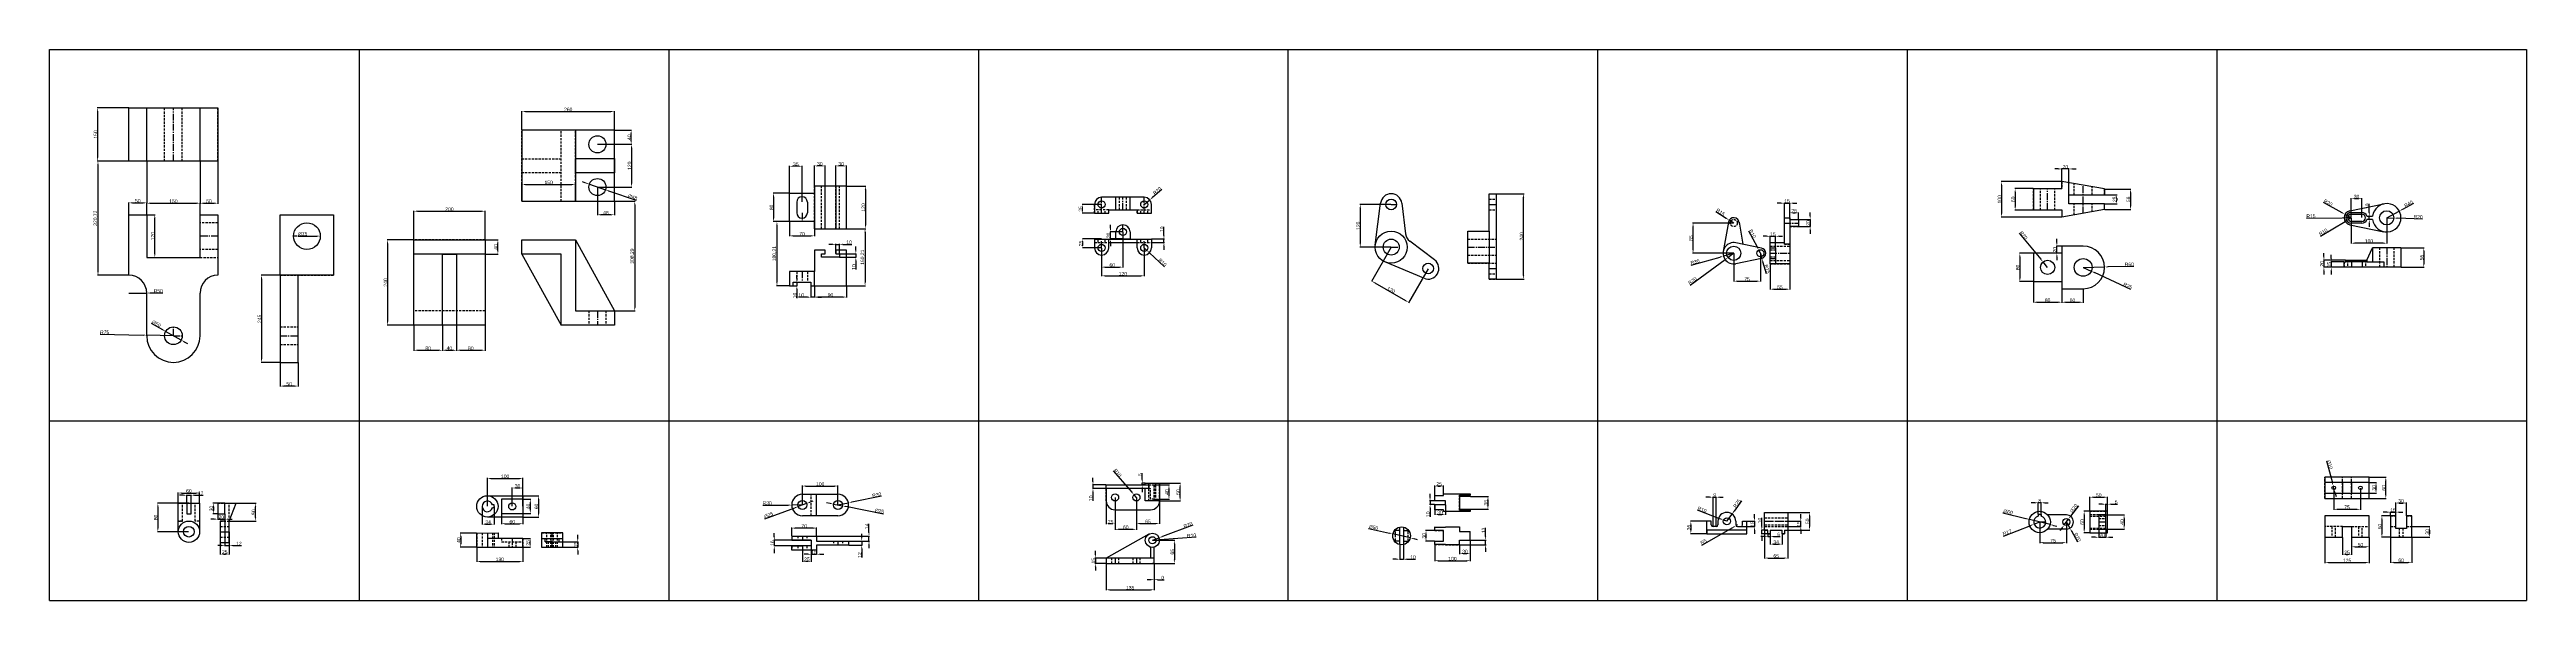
# Model space of a CAD drawing. Header units: millimetres. Extents: x 1502 to 8466, y 1784 to 3333.
import ezdxf

# ---------------------------------------------------------------- set-up
doc = ezdxf.new("R2010")
doc.units = ezdxf.units.MM
doc.linetypes.add('CENTER2', pattern=[28.575, 19.05, -3.175, 3.175, -3.175])
doc.linetypes.add('HIDDEN', pattern=[9.525, 6.35, -3.175])
for name, color, linetype in [('Centre', 3, 'CENTER2'), ('Dimension', 4, 'Continuous'), ('Hidden', 6, 'HIDDEN'), ('Object', 7, 'Continuous')]:
    doc.layers.add(name, color=color, linetype=linetype)
doc.styles.get("Standard").update_dxf_attribs({"font": 'arial.ttf'})
doc.dimstyles.new('ISO-25', dxfattribs={"dimtxt": 10, "dimasz": 10, "dimexe": 1.25, "dimexo": 0.625, "dimtad": 1, "dimtxsty": 'Standard', "dimcen": 2.5, "dimadec": 0, "dimazin": 0, "dimtfac": 1, "dimtmove": 0, "dimatfit": 3, "dimfxl": 1, "dimarcsym": 0})

# ---------------------------------------------------------------- blocks, each defined once
blk = doc.blocks.new('*D16')
at = {"layer": 'Defpoints', "color": 0, "transparency": 16777216}
for p in [(1725.3, 3019.1), (1638.3, 2698.4), (1725.3, 2698.4)]:
    blk.add_point(p, dxfattribs=at)
at = {"layer": 'Dimension', "color": 0, "lineweight": -2, "transparency": 16777216}
for p, q in [((1724.7, 3019.1), (1637, 3019.1)), ((1638.3, 3009.1), (1638.3, 2708.4)), ((1724.7, 2698.4), (1637, 2698.4))]:
    blk.add_line(p, q, dxfattribs=at)
at = {"layer": 'Dimension', "color": 0, "transparency": 16777216}
for points in [[(1636.6, 3009.1), (1640, 3009.1), (1638.3, 3019.1)], [(1636.6, 2708.4), (1640, 2708.4), (1638.3, 2698.4)]]:
    blk.add_solid(points, dxfattribs=at)
at = {"layer": 'Dimension', "color": 0, "transparency": 16777216, "insert": (1631.7, 2858.8), "char_height": 10, "attachment_point": 5, "rotation": 90}
blk.add_mtext('320,72', dxfattribs=at)
blk = doc.blocks.new('*D17')
at = {"layer": 'Defpoints', "color": 0, "transparency": 16777216}
for p in [(1725.3, 3169.1), (1637.3, 3019.1), (1725.3, 3019.1)]:
    blk.add_point(p, dxfattribs=at)
at = {"layer": 'Dimension', "color": 0, "lineweight": -2, "transparency": 16777216}
for p, q in [((1724.7, 3169.1), (1636, 3169.1)), ((1637.3, 3159.1), (1637.3, 3029.1)), ((1724.7, 3019.1), (1636, 3019.1))]:
    blk.add_line(p, q, dxfattribs=at)
at = {"layer": 'Dimension', "color": 0, "transparency": 16777216}
for points in [[(1635.6, 3159.1), (1638.9, 3159.1), (1637.3, 3169.1)], [(1635.6, 3029.1), (1638.9, 3029.1), (1637.3, 3019.1)]]:
    blk.add_solid(points, dxfattribs=at)
at = {"layer": 'Dimension', "color": 0, "transparency": 16777216, "insert": (1631.5, 3094.1), "char_height": 10, "attachment_point": 5, "rotation": 90}
blk.add_mtext('150', dxfattribs=at)
blk = doc.blocks.new('*D18')
at = {"layer": 'Defpoints', "color": 0, "transparency": 16777216}
for p in [(1775.3, 3019.1), (1725.3, 2868.4), (1775.3, 2901.9)]:
    blk.add_point(p, dxfattribs=at)
at = {"layer": 'Dimension', "color": 0, "lineweight": -2, "transparency": 16777216}
for p, q in [((1775.3, 3018.5), (1775.3, 2900.7)), ((1725.3, 2869.1), (1725.3, 2903.2)), ((1735.3, 2901.9), (1765.3, 2901.9))]:
    blk.add_line(p, q, dxfattribs=at)
at = {"layer": 'Dimension', "color": 0, "transparency": 16777216}
for points in [[(1735.3, 2903.6), (1735.3, 2900.2), (1725.3, 2901.9)], [(1765.3, 2903.6), (1765.3, 2900.2), (1775.3, 2901.9)]]:
    blk.add_solid(points, dxfattribs=at)
at = {"layer": 'Dimension', "color": 0, "transparency": 16777216, "insert": (1750.3, 2907.6), "char_height": 10, "attachment_point": 5}
blk.add_mtext('50', dxfattribs=at)
blk = doc.blocks.new('*D19')
at = {"layer": 'Defpoints', "color": 0, "transparency": 16777216}
for p in [(1925.3, 3019.1), (1775.3, 2868.4), (1925.3, 2900.9)]:
    blk.add_point(p, dxfattribs=at)
at = {"layer": 'Dimension', "color": 0, "lineweight": -2, "transparency": 16777216}
for p, q in [((1925.3, 3018.5), (1925.3, 2899.6)), ((1775.3, 2869.1), (1775.3, 2902.1)), ((1785.3, 2900.9), (1915.3, 2900.9))]:
    blk.add_line(p, q, dxfattribs=at)
at = {"layer": 'Dimension', "color": 0, "transparency": 16777216}
for points in [[(1785.3, 2902.6), (1785.3, 2899.2), (1775.3, 2900.9)], [(1915.3, 2902.6), (1915.3, 2899.2), (1925.3, 2900.9)]]:
    blk.add_solid(points, dxfattribs=at)
at = {"layer": 'Dimension', "color": 0, "transparency": 16777216, "insert": (1850.3, 2906.6), "char_height": 10, "attachment_point": 5}
blk.add_mtext('150', dxfattribs=at)
blk = doc.blocks.new('*D20')
at = {"layer": 'Defpoints', "color": 0, "transparency": 16777216}
for p in [(1975.3, 3019.1), (1925.3, 2868.4), (1975.3, 2900.9)]:
    blk.add_point(p, dxfattribs=at)
at = {"layer": 'Dimension', "color": 0, "lineweight": -2, "transparency": 16777216}
for p, q in [((1975.3, 3018.5), (1975.3, 2899.6)), ((1925.3, 2869.1), (1925.3, 2902.1)), ((1935.3, 2900.9), (1965.3, 2900.9))]:
    blk.add_line(p, q, dxfattribs=at)
at = {"layer": 'Dimension', "color": 0, "transparency": 16777216}
for points in [[(1935.3, 2902.6), (1935.3, 2899.2), (1925.3, 2900.9)], [(1965.3, 2902.6), (1965.3, 2899.2), (1975.3, 2900.9)]]:
    blk.add_solid(points, dxfattribs=at)
at = {"layer": 'Dimension', "color": 0, "transparency": 16777216, "insert": (1950.3, 2906.6), "char_height": 10, "attachment_point": 5}
blk.add_mtext('50', dxfattribs=at)
blk = doc.blocks.new('*D21')
at = {"layer": 'Defpoints', "color": 0, "transparency": 16777216}
for p in [(1775.3, 2868.4), (1798, 2868.4), (1775.3, 2748.4)]:
    blk.add_point(p, dxfattribs=at)
at = {"layer": 'Dimension', "color": 0, "lineweight": -2, "transparency": 16777216}
for p, q in [((1775.9, 2868.4), (1799.2, 2868.4)), ((1798, 2758.4), (1798, 2858.4)), ((1775.9, 2748.4), (1799.2, 2748.4))]:
    blk.add_line(p, q, dxfattribs=at)
at = {"layer": 'Dimension', "color": 0, "transparency": 16777216}
for points in [[(1796.3, 2858.4), (1799.7, 2858.4), (1798, 2868.4)], [(1796.3, 2758.4), (1799.7, 2758.4), (1798, 2748.4)]]:
    blk.add_solid(points, dxfattribs=at)
at = {"layer": 'Dimension', "color": 0, "transparency": 16777216, "insert": (1792.3, 2808.4), "char_height": 10, "attachment_point": 5, "rotation": 90}
blk.add_mtext('120', dxfattribs=at)
blk = doc.blocks.new('*D22')
at = {"layer": 'Defpoints', "color": 0, "transparency": 16777216}
for p in [(2150.8, 2698.4), (2098.1, 2453.4), (2150.8, 2453.4)]:
    blk.add_point(p, dxfattribs=at)
at = {"layer": 'Dimension', "color": 0, "lineweight": -2, "transparency": 16777216}
for p, q in [((2150.2, 2698.4), (2096.8, 2698.4)), ((2098.1, 2688.4), (2098.1, 2463.4)), ((2150.2, 2453.4), (2096.8, 2453.4))]:
    blk.add_line(p, q, dxfattribs=at)
at = {"layer": 'Dimension', "color": 0, "transparency": 16777216}
for points in [[(2096.4, 2688.4), (2099.8, 2688.4), (2098.1, 2698.4)], [(2096.4, 2463.4), (2099.8, 2463.4), (2098.1, 2453.4)]]:
    blk.add_solid(points, dxfattribs=at)
at = {"layer": 'Dimension', "color": 0, "transparency": 16777216, "insert": (2092.4, 2575.9), "char_height": 10, "attachment_point": 5, "rotation": 90}
blk.add_mtext('245', dxfattribs=at)
blk = doc.blocks.new('*D23')
at = {"layer": 'Defpoints', "color": 0, "transparency": 16777216}
for p in [(2150.8, 2453.4), (2200.8, 2453.4), (2150.8, 2386.9)]:
    blk.add_point(p, dxfattribs=at)
at = {"layer": 'Dimension', "color": 0, "lineweight": -2, "transparency": 16777216}
for p, q in [((2150.8, 2452.8), (2150.8, 2385.6)), ((2200.8, 2452.8), (2200.8, 2385.6)), ((2190.8, 2386.9), (2160.8, 2386.9))]:
    blk.add_line(p, q, dxfattribs=at)
at = {"layer": 'Dimension', "color": 0, "transparency": 16777216}
for points in [[(2160.8, 2388.5), (2160.8, 2385.2), (2150.8, 2386.9)], [(2190.8, 2388.5), (2190.8, 2385.2), (2200.8, 2386.9)]]:
    blk.add_solid(points, dxfattribs=at)
at = {"layer": 'Dimension', "color": 0, "transparency": 16777216, "insert": (2175.8, 2392.6), "char_height": 10, "attachment_point": 5}
blk.add_mtext('50', dxfattribs=at)
blk = doc.blocks.new('*D24')
at = {"layer": 'Defpoints', "color": 0, "transparency": 16777216}
for p in [(1775.3, 2530), (1850.3, 2528.4)]:
    blk.add_point(p, dxfattribs=at)
at = {"layer": 'Dimension', "color": 0, "lineweight": -2, "transparency": 16777216}
for p, q in [((1644.2, 2532.7), (1765.3, 2530.2)), ((1850.3, 2528.4), (1775.3, 2530))]:
    blk.add_line(p, q, dxfattribs=at)
blk.add_arc((1850.3, 2528.4), 75, 177.85456, 179.52254, dxfattribs=at)
at = {"layer": 'Dimension', "color": 0, "transparency": 16777216}
blk.add_solid([(1765.4, 2531.9), (1765.3, 2528.5), (1775.3, 2530)], dxfattribs=at)
at = {"layer": 'Dimension', "color": 0, "transparency": 16777216, "insert": (1657, 2538.2), "char_height": 10, "attachment_point": 5, "rotation": 358.80949}
blk.add_mtext('R75', dxfattribs=at)
blk = doc.blocks.new('*D25')
at = {"layer": 'Defpoints', "color": 0, "transparency": 16777216}
for p in [(1725.3, 2648.4), (1775.3, 2648.4)]:
    blk.add_point(p, dxfattribs=at)
at = {"layer": 'Dimension', "color": 0, "lineweight": -2, "transparency": 16777216}
for p, q in [((1725.3, 2648.4), (1775.3, 2648.4)), ((1820.4, 2648.4), (1785.3, 2648.4))]:
    blk.add_line(p, q, dxfattribs=at)
at = {"layer": 'Dimension', "color": 0, "transparency": 16777216}
blk.add_solid([(1785.3, 2650.1), (1785.3, 2646.8), (1775.3, 2648.4)], dxfattribs=at)
at = {"layer": 'Dimension', "color": 0, "transparency": 16777216, "insert": (1807.9, 2654.2), "char_height": 10, "attachment_point": 5}
blk.add_mtext('R50', dxfattribs=at)
blk = doc.blocks.new('*D26')
at = {"layer": 'Defpoints', "color": 0, "transparency": 16777216}
for p in [(2188.3, 2808.4), (2263.3, 2808.4)]:
    blk.add_point(p, dxfattribs=at)
at = {"layer": 'Dimension', "color": 0, "lineweight": -2, "transparency": 16777216}
blk.add_line((2200.5, 2808.4), (2253.3, 2808.4), dxfattribs=at)
at = {"layer": 'Dimension', "color": 0, "transparency": 16777216}
blk.add_solid([(2253.3, 2810.1), (2253.3, 2806.8), (2263.3, 2808.4)], dxfattribs=at)
at = {"layer": 'Dimension', "color": 0, "transparency": 16777216, "insert": (2213.7, 2814.4), "char_height": 10, "attachment_point": 5}
blk.add_mtext('∅75', dxfattribs=at)
blk = doc.blocks.new('*D27')
at = {"layer": 'Defpoints', "color": 0, "transparency": 16777216}
for p in [(1828.5, 2540.6), (1872.1, 2516.2)]:
    blk.add_point(p, dxfattribs=at)
at = {"layer": 'Dimension', "color": 0, "lineweight": -2, "transparency": 16777216}
for p, q in [((1788, 2563.3), (1819.8, 2545.5)), ((1872.1, 2516.2), (1828.5, 2540.6)), ((1880.9, 2511.4), (1889.6, 2506.5))]:
    blk.add_line(p, q, dxfattribs=at)
at = {"layer": 'Dimension', "color": 0, "transparency": 16777216}
for points in [[(1820.6, 2547), (1818.9, 2544), (1828.5, 2540.6)], [(1881.7, 2512.8), (1880, 2509.9), (1872.1, 2516.2)]]:
    blk.add_solid(points, dxfattribs=at)
at = {"layer": 'Dimension', "color": 0, "transparency": 16777216, "insert": (1802.4, 2562.1), "char_height": 10, "attachment_point": 5, "rotation": 330.80339}
blk.add_mtext('∅50', dxfattribs=at)
blk = doc.blocks.new('*D42')
at = {"layer": 'Defpoints', "color": 0, "transparency": 16777216}
for p in [(2526.5, 2798.1), (2452.5, 2558.1), (2526.5, 2558.1)]:
    blk.add_point(p, dxfattribs=at)
at = {"layer": 'Dimension', "color": 0, "lineweight": -2, "transparency": 16777216}
for p, q in [((2525.9, 2798.1), (2451.3, 2798.1)), ((2452.5, 2788.1), (2452.5, 2568.1)), ((2525.9, 2558.1), (2451.3, 2558.1))]:
    blk.add_line(p, q, dxfattribs=at)
at = {"layer": 'Dimension', "color": 0, "transparency": 16777216}
for points in [[(2450.9, 2788.1), (2454.2, 2788.1), (2452.5, 2798.1)], [(2450.9, 2568.1), (2454.2, 2568.1), (2452.5, 2558.1)]]:
    blk.add_solid(points, dxfattribs=at)
at = {"layer": 'Dimension', "color": 0, "transparency": 16777216, "insert": (2446.8, 2678.1), "char_height": 10, "attachment_point": 5, "rotation": 90}
blk.add_mtext('240', dxfattribs=at)
blk = doc.blocks.new('*D43')
at = {"layer": 'Defpoints', "color": 0, "transparency": 16777216}
for p in [(2726.5, 2878.4), (2526.5, 2798.1), (2726.5, 2798.1)]:
    blk.add_point(p, dxfattribs=at)
at = {"layer": 'Dimension', "color": 0, "lineweight": -2, "transparency": 16777216}
for p, q in [((2526.5, 2798.7), (2526.5, 2879.7)), ((2536.5, 2878.4), (2716.5, 2878.4)), ((2726.5, 2798.7), (2726.5, 2879.7))]:
    blk.add_line(p, q, dxfattribs=at)
at = {"layer": 'Dimension', "color": 0, "transparency": 16777216}
for points in [[(2536.5, 2880.1), (2536.5, 2876.8), (2526.5, 2878.4)], [(2716.5, 2880.1), (2716.5, 2876.8), (2726.5, 2878.4)]]:
    blk.add_solid(points, dxfattribs=at)
at = {"layer": 'Dimension', "color": 0, "transparency": 16777216, "insert": (2626.5, 2884.2), "char_height": 10, "attachment_point": 5}
blk.add_mtext('200', dxfattribs=at)
blk = doc.blocks.new('*D44')
at = {"layer": 'Defpoints', "color": 0, "transparency": 16777216}
for p in [(2606.5, 2558.1), (2646.5, 2558.1), (2646.5, 2487.6)]:
    blk.add_point(p, dxfattribs=at)
at = {"layer": 'Dimension', "color": 0, "lineweight": -2, "transparency": 16777216}
for p, q in [((2606.5, 2557.4), (2606.5, 2486.4)), ((2646.5, 2557.4), (2646.5, 2486.4)), ((2616.5, 2487.6), (2636.5, 2487.6))]:
    blk.add_line(p, q, dxfattribs=at)
at = {"layer": 'Dimension', "color": 0, "transparency": 16777216}
for points in [[(2616.5, 2489.3), (2616.5, 2485.9), (2606.5, 2487.6)], [(2636.5, 2489.3), (2636.5, 2485.9), (2646.5, 2487.6)]]:
    blk.add_solid(points, dxfattribs=at)
at = {"layer": 'Dimension', "color": 0, "transparency": 16777216, "insert": (2626.5, 2493.3), "char_height": 10, "attachment_point": 5}
blk.add_mtext('40', dxfattribs=at)
blk = doc.blocks.new('*D45')
at = {"layer": 'Defpoints', "color": 0, "transparency": 16777216}
for p in [(2726.5, 2798.1), (2762.6, 2798.1), (2726.5, 2758.1)]:
    blk.add_point(p, dxfattribs=at)
at = {"layer": 'Dimension', "color": 0, "lineweight": -2, "transparency": 16777216}
for p, q in [((2727.1, 2798.1), (2763.8, 2798.1)), ((2762.6, 2768.1), (2762.6, 2788.1)), ((2727.1, 2758.1), (2763.8, 2758.1))]:
    blk.add_line(p, q, dxfattribs=at)
at = {"layer": 'Dimension', "color": 0, "transparency": 16777216}
for points in [[(2760.9, 2788.1), (2764.2, 2788.1), (2762.6, 2798.1)], [(2760.9, 2768.1), (2764.2, 2768.1), (2762.6, 2758.1)]]:
    blk.add_solid(points, dxfattribs=at)
at = {"layer": 'Dimension', "color": 0, "transparency": 16777216, "insert": (2756.8, 2778.1), "char_height": 10, "attachment_point": 5, "rotation": 90}
blk.add_mtext('40', dxfattribs=at)
blk = doc.blocks.new('*D46')
at = {"layer": 'Defpoints', "color": 0, "transparency": 16777216}
for p in [(2526.5, 2558.1), (2606.5, 2558.1), (2606.5, 2487.6)]:
    blk.add_point(p, dxfattribs=at)
at = {"layer": 'Dimension', "color": 0, "lineweight": -2, "transparency": 16777216}
for p, q in [((2526.5, 2557.4), (2526.5, 2486.4)), ((2606.5, 2557.4), (2606.5, 2486.4)), ((2536.5, 2487.6), (2596.5, 2487.6))]:
    blk.add_line(p, q, dxfattribs=at)
at = {"layer": 'Dimension', "color": 0, "transparency": 16777216}
for points in [[(2536.5, 2489.3), (2536.5, 2485.9), (2526.5, 2487.6)], [(2596.5, 2489.3), (2596.5, 2485.9), (2606.5, 2487.6)]]:
    blk.add_solid(points, dxfattribs=at)
at = {"layer": 'Dimension', "color": 0, "transparency": 16777216, "insert": (2566.5, 2493.3), "char_height": 10, "attachment_point": 5}
blk.add_mtext('80', dxfattribs=at)
blk = doc.blocks.new('*D47')
at = {"layer": 'Defpoints', "color": 0, "transparency": 16777216}
for p in [(2646.5, 2558.1), (2726.5, 2558.1), (2726.5, 2487.7)]:
    blk.add_point(p, dxfattribs=at)
at = {"layer": 'Dimension', "color": 0, "lineweight": -2, "transparency": 16777216}
for p, q in [((2646.5, 2557.4), (2646.5, 2486.4)), ((2726.5, 2557.4), (2726.5, 2486.4)), ((2656.5, 2487.7), (2716.5, 2487.7))]:
    blk.add_line(p, q, dxfattribs=at)
at = {"layer": 'Dimension', "color": 0, "transparency": 16777216}
for points in [[(2656.5, 2489.4), (2656.5, 2486), (2646.5, 2487.7)], [(2716.5, 2489.4), (2716.5, 2486), (2726.5, 2487.7)]]:
    blk.add_solid(points, dxfattribs=at)
at = {"layer": 'Dimension', "color": 0, "transparency": 16777216, "insert": (2686.5, 2493.4), "char_height": 10, "attachment_point": 5}
blk.add_mtext('80', dxfattribs=at)
blk = doc.blocks.new('*D48')
at = {"layer": 'Defpoints', "color": 0, "transparency": 16777216}
for p in [(2980.4, 2953.5), (2830.4, 2906.4), (2980.4, 2906.4)]:
    blk.add_point(p, dxfattribs=at)
at = {"layer": 'Dimension', "color": 0, "lineweight": -2, "transparency": 16777216}
for p, q in [((2830.4, 2907), (2830.4, 2954.8)), ((2840.4, 2953.5), (2970.4, 2953.5)), ((2980.4, 2907), (2980.4, 2954.8))]:
    blk.add_line(p, q, dxfattribs=at)
at = {"layer": 'Dimension', "color": 0, "transparency": 16777216}
for points in [[(2840.4, 2955.2), (2840.4, 2951.9), (2830.4, 2953.5)], [(2970.4, 2955.2), (2970.4, 2951.9), (2980.4, 2953.5)]]:
    blk.add_solid(points, dxfattribs=at)
at = {"layer": 'Dimension', "color": 0, "transparency": 16777216, "insert": (2905.4, 2959.3), "char_height": 10, "attachment_point": 5}
blk.add_mtext('150', dxfattribs=at)
blk = doc.blocks.new('*D49')
at = {"layer": 'Defpoints', "color": 0, "transparency": 16777216}
for p in [(2980.4, 2906.4), (2980.4, 2598.1), (3147.5, 2598.1)]:
    blk.add_point(p, dxfattribs=at)
at = {"layer": 'Dimension', "color": 0, "lineweight": -2, "transparency": 16777216}
for p, q in [((2981, 2906.4), (3148.7, 2906.4)), ((3147.5, 2896.4), (3147.5, 2608.1)), ((2981, 2598.1), (3148.7, 2598.1))]:
    blk.add_line(p, q, dxfattribs=at)
at = {"layer": 'Dimension', "color": 0, "transparency": 16777216}
for points in [[(3145.8, 2896.4), (3149.1, 2896.4), (3147.5, 2906.4)], [(3145.8, 2608.1), (3149.1, 2608.1), (3147.5, 2598.1)]]:
    blk.add_solid(points, dxfattribs=at)
at = {"layer": 'Dimension', "color": 0, "transparency": 16777216, "insert": (3140.8, 2752.2), "char_height": 10, "attachment_point": 5, "rotation": 90}
blk.add_mtext('308,29', dxfattribs=at)
blk = doc.blocks.new('*D50')
at = {"layer": 'Defpoints', "color": 0, "transparency": 16777216}
for p in [(3042.4, 3066.4), (3042.4, 2946.4), (3138.5, 2946.4)]:
    blk.add_point(p, dxfattribs=at)
at = {"layer": 'Dimension', "color": 0, "lineweight": -2, "transparency": 16777216}
for p, q in [((3043, 3066.4), (3139.7, 3066.4)), ((3138.5, 3056.4), (3138.5, 2956.4)), ((3043, 2946.4), (3139.7, 2946.4))]:
    blk.add_line(p, q, dxfattribs=at)
at = {"layer": 'Dimension', "color": 0, "transparency": 16777216}
for points in [[(3136.8, 3056.4), (3140.1, 3056.4), (3138.5, 3066.4)], [(3136.8, 2956.4), (3140.1, 2956.4), (3138.5, 2946.4)]]:
    blk.add_solid(points, dxfattribs=at)
at = {"layer": 'Dimension', "color": 0, "transparency": 16777216, "insert": (3132.7, 3006.4), "char_height": 10, "attachment_point": 5, "rotation": 90}
blk.add_mtext('120', dxfattribs=at)
blk = doc.blocks.new('*D51')
at = {"layer": 'Defpoints', "color": 0, "transparency": 16777216}
for p in [(3042.4, 3066.4), (3090.4, 3106.4), (3137.3, 3106.4)]:
    blk.add_point(p, dxfattribs=at)
at = {"layer": 'Dimension', "color": 0, "lineweight": -2, "transparency": 16777216}
for p, q in [((3043, 3066.4), (3138.6, 3066.4)), ((3091, 3106.4), (3138.6, 3106.4)), ((3137.3, 3076.4), (3137.3, 3096.4))]:
    blk.add_line(p, q, dxfattribs=at)
at = {"layer": 'Dimension', "color": 0, "transparency": 16777216}
for points in [[(3135.7, 3096.4), (3139, 3096.4), (3137.3, 3106.4)], [(3135.7, 3076.4), (3139, 3076.4), (3137.3, 3066.4)]]:
    blk.add_solid(points, dxfattribs=at)
at = {"layer": 'Dimension', "color": 0, "transparency": 16777216, "insert": (3131.6, 3086.4), "char_height": 10, "attachment_point": 5, "rotation": 90}
blk.add_mtext('40', dxfattribs=at)
blk = doc.blocks.new('*D52')
at = {"layer": 'Defpoints', "color": 0, "transparency": 16777216}
for p in [(3090.4, 3158.5), (2830.4, 3106.4), (3090.4, 3106.4)]:
    blk.add_point(p, dxfattribs=at)
at = {"layer": 'Dimension', "color": 0, "lineweight": -2, "transparency": 16777216}
for p, q in [((2830.4, 3107), (2830.4, 3159.8)), ((2840.4, 3158.5), (3080.4, 3158.5)), ((3090.4, 3107), (3090.4, 3159.8))]:
    blk.add_line(p, q, dxfattribs=at)
at = {"layer": 'Dimension', "color": 0, "transparency": 16777216}
for points in [[(2840.4, 3160.2), (2840.4, 3156.9), (2830.4, 3158.5)], [(3080.4, 3160.2), (3080.4, 3156.9), (3090.4, 3158.5)]]:
    blk.add_solid(points, dxfattribs=at)
at = {"layer": 'Dimension', "color": 0, "transparency": 16777216, "insert": (2960.4, 3164.3), "char_height": 10, "attachment_point": 5}
blk.add_mtext('260', dxfattribs=at)
blk = doc.blocks.new('*D53')
at = {"layer": 'Defpoints', "color": 0, "transparency": 16777216}
for p in [(3042.4, 2946.4), (3042.4, 2868.4), (3090.4, 2906.4)]:
    blk.add_point(p, dxfattribs=at)
at = {"layer": 'Dimension', "color": 0, "lineweight": -2, "transparency": 16777216}
for p, q in [((3042.4, 2945.7), (3042.4, 2867.1)), ((3080.4, 2868.4), (3052.4, 2868.4)), ((3090.4, 2905.7), (3090.4, 2867.1))]:
    blk.add_line(p, q, dxfattribs=at)
at = {"layer": 'Dimension', "color": 0, "transparency": 16777216}
for points in [[(3052.4, 2870), (3052.4, 2866.7), (3042.4, 2868.4)], [(3080.4, 2870), (3080.4, 2866.7), (3090.4, 2868.4)]]:
    blk.add_solid(points, dxfattribs=at)
at = {"layer": 'Dimension', "color": 0, "transparency": 16777216, "insert": (3066.4, 2874.1), "char_height": 10, "attachment_point": 5}
blk.add_mtext('48', dxfattribs=at)
blk = doc.blocks.new('*D54')
at = {"layer": 'Defpoints', "color": 0, "transparency": 16777216}
for p in [(3019.8, 2954.2), (3065.1, 2938.5)]:
    blk.add_point(p, dxfattribs=at)
at = {"layer": 'Dimension', "color": 0, "lineweight": -2, "transparency": 16777216}
for p, q in [((3010.3, 2957.5), (3000.9, 2960.8)), ((3019.8, 2954.2), (3065.1, 2938.5)), ((3152, 2908.3), (3074.5, 2935.2))]:
    blk.add_line(p, q, dxfattribs=at)
at = {"layer": 'Dimension', "color": 0, "transparency": 16777216}
for points in [[(3010.9, 2959.1), (3009.8, 2955.9), (3019.8, 2954.2)], [(3075.1, 2936.8), (3074, 2933.6), (3065.1, 2938.5)]]:
    blk.add_solid(points, dxfattribs=at)
at = {"layer": 'Dimension', "color": 0, "transparency": 16777216, "insert": (3141.5, 2918.3), "char_height": 10, "attachment_point": 5, "rotation": 340.84022}
blk.add_mtext('∅48', dxfattribs=at)
blk = doc.blocks.new('*D69')
at = {"layer": 'Defpoints', "color": 0, "transparency": 16777216}
for p in [(3742.8, 2949.1), (3742.8, 2829.1), (3795.9, 2829.1)]:
    blk.add_point(p, dxfattribs=at)
at = {"layer": 'Dimension', "color": 0, "lineweight": -2, "transparency": 16777216}
for p, q in [((3743.4, 2949.1), (3797.1, 2949.1)), ((3795.9, 2939.1), (3795.9, 2839.1)), ((3743.4, 2829.1), (3797.1, 2829.1))]:
    blk.add_line(p, q, dxfattribs=at)
at = {"layer": 'Dimension', "color": 0, "transparency": 16777216}
for points in [[(3794.2, 2939.1), (3797.5, 2939.1), (3795.9, 2949.1)], [(3794.2, 2839.1), (3797.5, 2839.1), (3795.9, 2829.1)]]:
    blk.add_solid(points, dxfattribs=at)
at = {"layer": 'Dimension', "color": 0, "transparency": 16777216, "insert": (3790.1, 2889.1), "char_height": 10, "attachment_point": 5, "rotation": 90}
blk.add_mtext('120', dxfattribs=at)
blk = doc.blocks.new('*D70')
at = {"layer": 'Defpoints', "color": 0, "transparency": 16777216}
for p in [(3712.8, 3005.7), (3712.8, 2949.1), (3742.8, 2949.1)]:
    blk.add_point(p, dxfattribs=at)
at = {"layer": 'Dimension', "color": 0, "lineweight": -2, "transparency": 16777216}
for p, q in [((3712.8, 2949.7), (3712.8, 3007)), ((3732.8, 3005.7), (3722.8, 3005.7)), ((3742.8, 2949.7), (3742.8, 3007))]:
    blk.add_line(p, q, dxfattribs=at)
at = {"layer": 'Dimension', "color": 0, "transparency": 16777216}
for points in [[(3722.8, 3007.4), (3722.8, 3004.1), (3712.8, 3005.7)], [(3732.8, 3007.4), (3732.8, 3004.1), (3742.8, 3005.7)]]:
    blk.add_solid(points, dxfattribs=at)
at = {"layer": 'Dimension', "color": 0, "transparency": 16777216, "insert": (3727.8, 3011.5), "char_height": 10, "attachment_point": 5}
blk.add_mtext('30', dxfattribs=at)
blk = doc.blocks.new('*D71')
at = {"layer": 'Defpoints', "color": 0, "transparency": 16777216}
for p in [(3652.8, 3005.7), (3652.8, 2949.1), (3682.8, 2949.1)]:
    blk.add_point(p, dxfattribs=at)
at = {"layer": 'Dimension', "color": 0, "lineweight": -2, "transparency": 16777216}
for p, q in [((3652.8, 2949.7), (3652.8, 3007)), ((3672.8, 3005.7), (3662.8, 3005.7)), ((3682.8, 2949.7), (3682.8, 3007))]:
    blk.add_line(p, q, dxfattribs=at)
at = {"layer": 'Dimension', "color": 0, "transparency": 16777216}
for points in [[(3662.8, 3007.4), (3662.8, 3004.1), (3652.8, 3005.7)], [(3672.8, 3007.4), (3672.8, 3004.1), (3682.8, 3005.7)]]:
    blk.add_solid(points, dxfattribs=at)
at = {"layer": 'Dimension', "color": 0, "transparency": 16777216, "insert": (3667.8, 3011.5), "char_height": 10, "attachment_point": 5}
blk.add_mtext('30', dxfattribs=at)
blk = doc.blocks.new('*D72')
at = {"layer": 'Defpoints', "color": 0, "transparency": 16777216}
for p in [(3582.8, 2929.1), (3537.7, 2849.1), (3582.8, 2849.1)]:
    blk.add_point(p, dxfattribs=at)
at = {"layer": 'Dimension', "color": 0, "lineweight": -2, "transparency": 16777216}
for p, q in [((3582.1, 2929.1), (3536.4, 2929.1)), ((3537.7, 2919.1), (3537.7, 2859.1)), ((3582.1, 2849.1), (3536.4, 2849.1))]:
    blk.add_line(p, q, dxfattribs=at)
at = {"layer": 'Dimension', "color": 0, "transparency": 16777216}
for points in [[(3536, 2919.1), (3539.4, 2919.1), (3537.7, 2929.1)], [(3536, 2859.1), (3539.4, 2859.1), (3537.7, 2849.1)]]:
    blk.add_solid(points, dxfattribs=at)
at = {"layer": 'Dimension', "color": 0, "transparency": 16777216, "insert": (3532, 2889.1), "char_height": 10, "attachment_point": 5, "rotation": 90}
blk.add_mtext('80', dxfattribs=at)
blk = doc.blocks.new('*D73')
at = {"layer": 'Defpoints', "color": 0, "transparency": 16777216}
for p in [(3582.8, 3004.9), (3582.8, 2929.1), (3617.8, 2904.1)]:
    blk.add_point(p, dxfattribs=at)
at = {"layer": 'Dimension', "color": 0, "lineweight": -2, "transparency": 16777216}
for p, q in [((3582.8, 2929.7), (3582.8, 3006.1)), ((3607.8, 3004.9), (3592.8, 3004.9)), ((3617.8, 2904.7), (3617.8, 3006.1))]:
    blk.add_line(p, q, dxfattribs=at)
at = {"layer": 'Dimension', "color": 0, "transparency": 16777216}
for points in [[(3592.8, 3006.5), (3592.8, 3003.2), (3582.8, 3004.9)], [(3607.8, 3006.5), (3607.8, 3003.2), (3617.8, 3004.9)]]:
    blk.add_solid(points, dxfattribs=at)
at = {"layer": 'Dimension', "color": 0, "transparency": 16777216, "insert": (3600.3, 3010.6), "char_height": 10, "attachment_point": 5}
blk.add_mtext('35', dxfattribs=at)
blk = doc.blocks.new('*D74')
at = {"layer": 'Defpoints', "color": 0, "transparency": 16777216}
for p in [(3582.8, 2849.1), (3652.8, 2849.1), (3652.8, 2809.1)]:
    blk.add_point(p, dxfattribs=at)
at = {"layer": 'Dimension', "color": 0, "lineweight": -2, "transparency": 16777216}
for p, q in [((3582.8, 2848.4), (3582.8, 2807.8)), ((3592.8, 2809.1), (3642.8, 2809.1)), ((3652.8, 2848.4), (3652.8, 2807.8))]:
    blk.add_line(p, q, dxfattribs=at)
at = {"layer": 'Dimension', "color": 0, "transparency": 16777216}
for points in [[(3592.8, 2810.8), (3592.8, 2807.4), (3582.8, 2809.1)], [(3642.8, 2810.8), (3642.8, 2807.4), (3652.8, 2809.1)]]:
    blk.add_solid(points, dxfattribs=at)
at = {"layer": 'Dimension', "color": 0, "transparency": 16777216, "insert": (3617.8, 2814.8), "char_height": 10, "attachment_point": 5}
blk.add_mtext('70', dxfattribs=at)
blk = doc.blocks.new('*D75')
at = {"layer": 'Defpoints', "color": 0, "transparency": 16777216}
for p in [(3722.8, 2758.9), (3722.8, 2748.9), (3769, 2748.9)]:
    blk.add_point(p, dxfattribs=at)
at = {"layer": 'Dimension', "color": 0, "lineweight": -2, "transparency": 16777216}
for p, q in [((3723.4, 2758.9), (3770.2, 2758.9)), ((3723.4, 2748.9), (3770.2, 2748.9)), ((3769, 2768.9), (3769, 2778.9)), ((3769, 2758.9), (3769, 2748.9)), ((3769, 2738.9), (3769, 2714.3))]:
    blk.add_line(p, q, dxfattribs=at)
at = {"layer": 'Dimension', "color": 0, "transparency": 16777216}
for points in [[(3767.3, 2768.9), (3770.7, 2768.9), (3769, 2758.9)], [(3767.3, 2738.9), (3770.7, 2738.9), (3769, 2748.9)]]:
    blk.add_solid(points, dxfattribs=at)
at = {"layer": 'Dimension', "color": 0, "transparency": 16777216, "insert": (3763.3, 2721.6), "char_height": 10, "attachment_point": 5, "rotation": 90}
blk.add_mtext('10', dxfattribs=at)
blk = doc.blocks.new('*D76')
at = {"layer": 'Defpoints', "color": 0, "transparency": 16777216}
for p in [(3712.8, 2758.9), (3722.8, 2785.3), (3722.8, 2758.9)]:
    blk.add_point(p, dxfattribs=at)
at = {"layer": 'Dimension', "color": 0, "lineweight": -2, "transparency": 16777216}
for p, q in [((3712.8, 2759.5), (3712.8, 2786.6)), ((3722.8, 2759.5), (3722.8, 2786.6)), ((3702.8, 2785.3), (3692.8, 2785.3)), ((3712.8, 2785.3), (3722.8, 2785.3)), ((3732.8, 2785.3), (3757.4, 2785.3))]:
    blk.add_line(p, q, dxfattribs=at)
at = {"layer": 'Dimension', "color": 0, "transparency": 16777216}
for points in [[(3702.8, 2787), (3702.8, 2783.7), (3712.8, 2785.3)], [(3732.8, 2787), (3732.8, 2783.7), (3722.8, 2785.3)]]:
    blk.add_solid(points, dxfattribs=at)
at = {"layer": 'Dimension', "color": 0, "transparency": 16777216, "insert": (3750.1, 2791.1), "char_height": 10, "attachment_point": 5}
blk.add_mtext('10', dxfattribs=at)
blk = doc.blocks.new('*D77')
at = {"layer": 'Defpoints', "color": 0, "transparency": 16777216}
for p in [(3742.8, 2829.1), (3742.8, 2668.9), (3794.9, 2668.9)]:
    blk.add_point(p, dxfattribs=at)
at = {"layer": 'Dimension', "color": 0, "lineweight": -2, "transparency": 16777216}
for p, q in [((3743.4, 2829.1), (3796.2, 2829.1)), ((3794.9, 2819.1), (3794.9, 2678.9)), ((3743.4, 2668.9), (3796.2, 2668.9))]:
    blk.add_line(p, q, dxfattribs=at)
at = {"layer": 'Dimension', "color": 0, "transparency": 16777216}
for points in [[(3793.3, 2819.1), (3796.6, 2819.1), (3794.9, 2829.1)], [(3793.3, 2678.9), (3796.6, 2678.9), (3794.9, 2668.9)]]:
    blk.add_solid(points, dxfattribs=at)
at = {"layer": 'Dimension', "color": 0, "transparency": 16777216, "insert": (3788.3, 2749), "char_height": 10, "attachment_point": 5, "rotation": 90}
blk.add_mtext('160,21', dxfattribs=at)
blk = doc.blocks.new('*D78')
at = {"layer": 'Defpoints', "color": 0, "transparency": 16777216}
for p in [(3652.8, 2668.9), (3742.8, 2668.9), (3652.8, 2637.1)]:
    blk.add_point(p, dxfattribs=at)
at = {"layer": 'Dimension', "color": 0, "lineweight": -2, "transparency": 16777216}
for p, q in [((3652.8, 2668.2), (3652.8, 2635.8)), ((3742.8, 2668.2), (3742.8, 2635.8)), ((3732.8, 2637.1), (3662.8, 2637.1))]:
    blk.add_line(p, q, dxfattribs=at)
at = {"layer": 'Dimension', "color": 0, "transparency": 16777216}
for points in [[(3662.8, 2638.8), (3662.8, 2635.4), (3652.8, 2637.1)], [(3732.8, 2638.8), (3732.8, 2635.4), (3742.8, 2637.1)]]:
    blk.add_solid(points, dxfattribs=at)
at = {"layer": 'Dimension', "color": 0, "transparency": 16777216, "insert": (3697.8, 2642.8), "char_height": 10, "attachment_point": 5}
blk.add_mtext('90', dxfattribs=at)
blk = doc.blocks.new('*D79')
at = {"layer": 'Defpoints', "color": 0, "transparency": 16777216}
for p in [(3642.8, 2668.9), (3652.8, 2668.9), (3642.8, 2636.8)]:
    blk.add_point(p, dxfattribs=at)
at = {"layer": 'Dimension', "color": 0, "lineweight": -2, "transparency": 16777216}
for p, q in [((3642.8, 2668.2), (3642.8, 2635.5)), ((3652.8, 2668.2), (3652.8, 2635.5)), ((3632.8, 2636.8), (3608.2, 2636.8)), ((3652.8, 2636.8), (3642.8, 2636.8)), ((3662.8, 2636.8), (3672.8, 2636.8))]:
    blk.add_line(p, q, dxfattribs=at)
at = {"layer": 'Dimension', "color": 0, "transparency": 16777216}
for points in [[(3632.8, 2638.4), (3632.8, 2635.1), (3642.8, 2636.8)], [(3662.8, 2638.4), (3662.8, 2635.1), (3652.8, 2636.8)]]:
    blk.add_solid(points, dxfattribs=at)
at = {"layer": 'Dimension', "color": 0, "transparency": 16777216, "insert": (3615.5, 2642.5), "char_height": 10, "attachment_point": 5}
blk.add_mtext('10', dxfattribs=at)
blk = doc.blocks.new('*D80')
at = {"layer": 'Defpoints', "color": 0, "transparency": 16777216}
for p in [(3592.8, 2678.9), (3592.8, 2668.9), (3603.2, 2668.9)]:
    blk.add_point(p, dxfattribs=at)
at = {"layer": 'Dimension', "color": 0, "lineweight": -2, "transparency": 16777216}
for p, q in [((3593.4, 2678.9), (3604.4, 2678.9)), ((3593.4, 2668.9), (3604.4, 2668.9)), ((3603.2, 2688.9), (3603.2, 2698.9)), ((3603.2, 2678.9), (3603.2, 2668.9)), ((3603.2, 2658.9), (3603.2, 2634.3))]:
    blk.add_line(p, q, dxfattribs=at)
at = {"layer": 'Dimension', "color": 0, "transparency": 16777216}
for points in [[(3601.5, 2688.9), (3604.8, 2688.9), (3603.2, 2678.9)], [(3601.5, 2658.9), (3604.8, 2658.9), (3603.2, 2668.9)]]:
    blk.add_solid(points, dxfattribs=at)
at = {"layer": 'Dimension', "color": 0, "transparency": 16777216, "insert": (3597.4, 2641.6), "char_height": 10, "attachment_point": 5, "rotation": 90}
blk.add_mtext('10', dxfattribs=at)
blk = doc.blocks.new('*D81')
at = {"layer": 'Defpoints', "color": 0, "transparency": 16777216}
for p in [(3582.8, 2849.1), (3547.3, 2668.9), (3582.8, 2668.9)]:
    blk.add_point(p, dxfattribs=at)
at = {"layer": 'Dimension', "color": 0, "lineweight": -2, "transparency": 16777216}
for p, q in [((3582.1, 2849.1), (3546, 2849.1)), ((3547.3, 2839.1), (3547.3, 2678.9)), ((3582.1, 2668.9), (3546, 2668.9))]:
    blk.add_line(p, q, dxfattribs=at)
at = {"layer": 'Dimension', "color": 0, "transparency": 16777216}
for points in [[(3545.6, 2839.1), (3548.9, 2839.1), (3547.3, 2849.1)], [(3545.6, 2678.9), (3548.9, 2678.9), (3547.3, 2668.9)]]:
    blk.add_solid(points, dxfattribs=at)
at = {"layer": 'Dimension', "color": 0, "transparency": 16777216, "insert": (3540.6, 2759), "char_height": 10, "attachment_point": 5, "rotation": 90}
blk.add_mtext('180,21', dxfattribs=at)
blk = doc.blocks.new('*D92')
at = {"layer": 'Defpoints', "color": 0, "transparency": 16777216}
for p in [(4406.5, 2897.5), (4439.9, 2872.5), (4459.9, 2897.5)]:
    blk.add_point(p, dxfattribs=at)
at = {"layer": 'Dimension', "color": 0, "lineweight": -2, "transparency": 16777216}
for p, q in [((4459.3, 2897.5), (4405.3, 2897.5)), ((4439.3, 2872.5), (4405.3, 2872.5)), ((4406.5, 2882.5), (4406.5, 2887.5))]:
    blk.add_line(p, q, dxfattribs=at)
at = {"layer": 'Dimension', "color": 0, "transparency": 16777216}
for points in [[(4404.9, 2887.5), (4408.2, 2887.5), (4406.5, 2897.5)], [(4404.9, 2882.5), (4408.2, 2882.5), (4406.5, 2872.5)]]:
    blk.add_solid(points, dxfattribs=at)
at = {"layer": 'Dimension', "color": 0, "transparency": 16777216, "insert": (4400.8, 2885), "char_height": 10, "attachment_point": 5, "rotation": 90}
blk.add_mtext('25', dxfattribs=at)
blk = doc.blocks.new('*D93')
at = {"layer": 'Defpoints', "color": 0, "transparency": 16777216}
for p in [(4407.1, 2800.3), (4459.9, 2800.3), (4459.9, 2775.3)]:
    blk.add_point(p, dxfattribs=at)
at = {"layer": 'Dimension', "color": 0, "lineweight": -2, "transparency": 16777216}
for p, q in [((4459.3, 2800.3), (4405.9, 2800.3)), ((4407.1, 2785.3), (4407.1, 2790.3)), ((4459.3, 2775.3), (4405.9, 2775.3))]:
    blk.add_line(p, q, dxfattribs=at)
at = {"layer": 'Dimension', "color": 0, "transparency": 16777216}
for points in [[(4405.5, 2790.3), (4408.8, 2790.3), (4407.1, 2800.3)], [(4405.5, 2785.3), (4408.8, 2785.3), (4407.1, 2775.3)]]:
    blk.add_solid(points, dxfattribs=at)
at = {"layer": 'Dimension', "color": 0, "transparency": 16777216, "insert": (4401.4, 2787.8), "char_height": 10, "attachment_point": 5, "rotation": 90}
blk.add_mtext('25', dxfattribs=at)
blk = doc.blocks.new('*D94')
at = {"layer": 'Defpoints', "color": 0, "transparency": 16777216}
for p in [(4485, 2820.3), (4519.9, 2820.3), (4519.9, 2800.3)]:
    blk.add_point(p, dxfattribs=at)
at = {"layer": 'Dimension', "color": 0, "lineweight": -2, "transparency": 16777216}
for p, q in [((4519.3, 2820.3), (4483.8, 2820.3)), ((4519.3, 2800.3), (4483.8, 2800.3)), ((4485, 2830.3), (4485, 2840.3)), ((4485, 2800.3), (4485, 2820.3)), ((4485, 2790.3), (4485, 2780.3))]:
    blk.add_line(p, q, dxfattribs=at)
at = {"layer": 'Dimension', "color": 0, "transparency": 16777216}
for points in [[(4483.3, 2830.3), (4486.7, 2830.3), (4485, 2820.3)], [(4483.3, 2790.3), (4486.7, 2790.3), (4485, 2800.3)]]:
    blk.add_solid(points, dxfattribs=at)
at = {"layer": 'Dimension', "color": 0, "transparency": 16777216, "insert": (4479.3, 2810.3), "char_height": 10, "attachment_point": 5, "rotation": 90}
blk.add_mtext('20', dxfattribs=at)
blk = doc.blocks.new('*D91')
at = {"layer": 'Defpoints', "color": 0, "transparency": 16777216}
for p in [(4519.9, 2820.3), (4459.9, 2775.3), (4519.9, 2721.2)]:
    blk.add_point(p, dxfattribs=at)
at = {"layer": 'Dimension', "color": 0, "lineweight": -2, "transparency": 16777216}
for p, q in [((4519.9, 2819.7), (4519.9, 2719.9)), ((4459.9, 2774.7), (4459.9, 2719.9)), ((4469.9, 2721.2), (4509.9, 2721.2))]:
    blk.add_line(p, q, dxfattribs=at)
at = {"layer": 'Dimension', "color": 0, "transparency": 16777216}
for points in [[(4469.9, 2722.8), (4469.9, 2719.5), (4459.9, 2721.2)], [(4509.9, 2722.8), (4509.9, 2719.5), (4519.9, 2721.2)]]:
    blk.add_solid(points, dxfattribs=at)
at = {"layer": 'Dimension', "color": 0, "transparency": 16777216, "insert": (4489.9, 2726.9), "char_height": 10, "attachment_point": 5}
blk.add_mtext('60', dxfattribs=at)
blk = doc.blocks.new('*D95')
at = {"layer": 'Defpoints', "color": 0, "transparency": 16777216}
for p in [(4459.9, 2775.3), (4579.9, 2775.3), (4579.9, 2696.8)]:
    blk.add_point(p, dxfattribs=at)
at = {"layer": 'Dimension', "color": 0, "lineweight": -2, "transparency": 16777216}
for p, q in [((4459.9, 2774.7), (4459.9, 2695.5)), ((4579.9, 2774.7), (4579.9, 2695.5)), ((4469.9, 2696.8), (4569.9, 2696.8))]:
    blk.add_line(p, q, dxfattribs=at)
at = {"layer": 'Dimension', "color": 0, "transparency": 16777216}
for points in [[(4469.9, 2698.4), (4469.9, 2695.1), (4459.9, 2696.8)], [(4569.9, 2698.4), (4569.9, 2695.1), (4579.9, 2696.8)]]:
    blk.add_solid(points, dxfattribs=at)
at = {"layer": 'Dimension', "color": 0, "transparency": 16777216, "insert": (4519.9, 2702.5), "char_height": 10, "attachment_point": 5}
blk.add_mtext('120', dxfattribs=at)
blk = doc.blocks.new('*D96')
at = {"layer": 'Defpoints', "color": 0, "transparency": 16777216}
for p in [(4599.9, 2800.3), (4599.9, 2790.3), (4635.2, 2800.3)]:
    blk.add_point(p, dxfattribs=at)
at = {"layer": 'Dimension', "color": 0, "lineweight": -2, "transparency": 16777216}
for p, q in [((4600.5, 2800.3), (4636.5, 2800.3)), ((4600.5, 2790.3), (4636.5, 2790.3)), ((4635.2, 2810.3), (4635.2, 2834.9)), ((4635.2, 2790.3), (4635.2, 2800.3)), ((4635.2, 2780.3), (4635.2, 2770.3))]:
    blk.add_line(p, q, dxfattribs=at)
at = {"layer": 'Dimension', "color": 0, "transparency": 16777216}
for points in [[(4633.6, 2810.3), (4636.9, 2810.3), (4635.2, 2800.3)], [(4633.6, 2780.3), (4636.9, 2780.3), (4635.2, 2790.3)]]:
    blk.add_solid(points, dxfattribs=at)
at = {"layer": 'Dimension', "color": 0, "transparency": 16777216, "insert": (4629.5, 2827.6), "char_height": 10, "attachment_point": 5, "rotation": 90}
blk.add_mtext('10', dxfattribs=at)
blk = doc.blocks.new('*D97')
at = {"layer": 'Defpoints', "color": 0, "transparency": 16777216}
for p in [(4579.9, 2897.5), (4595.2, 2910.3)]:
    blk.add_point(p, dxfattribs=at)
at = {"layer": 'Dimension', "color": 0, "lineweight": -2, "transparency": 16777216}
for p, q in [((4629.8, 2939.4), (4602.9, 2916.8)), ((4579.9, 2897.5), (4595.2, 2910.3))]:
    blk.add_line(p, q, dxfattribs=at)
at = {"layer": 'Dimension', "color": 0, "transparency": 16777216}
blk.add_solid([(4601.8, 2918), (4603.9, 2915.5), (4595.2, 2910.3)], dxfattribs=at)
at = {"layer": 'Dimension', "color": 0, "transparency": 16777216, "insert": (4616.5, 2935.7), "char_height": 10, "attachment_point": 5, "rotation": 40.03093}
blk.add_mtext('R20', dxfattribs=at)
blk = doc.blocks.new('*D98')
at = {"layer": 'Defpoints', "color": 0, "transparency": 16777216}
for p in [(4579.9, 2775.3), (4587.2, 2768.4)]:
    blk.add_point(p, dxfattribs=at)
at = {"layer": 'Dimension', "color": 0, "lineweight": -2, "transparency": 16777216}
for p, q in [((4579.9, 2775.3), (4587.2, 2768.4)), ((4636.4, 2721.7), (4594.4, 2761.5))]:
    blk.add_line(p, q, dxfattribs=at)
at = {"layer": 'Dimension', "color": 0, "transparency": 16777216}
blk.add_solid([(4595.6, 2762.7), (4593.3, 2760.3), (4587.2, 2768.4)], dxfattribs=at)
at = {"layer": 'Dimension', "color": 0, "transparency": 16777216, "insert": (4631.3, 2734.5), "char_height": 10, "attachment_point": 5, "rotation": 316.51785}
blk.add_mtext('R10', dxfattribs=at)
blk = doc.blocks.new('*D104')
at = {"layer": 'Defpoints', "color": 0, "transparency": 16777216}
for p in [(5274.1, 2897.5), (5187.3, 2777.5), (5274.1, 2777.5)]:
    blk.add_point(p, dxfattribs=at)
at = {"layer": 'Dimension', "color": 0, "lineweight": -2, "transparency": 16777216}
for p, q in [((5273.5, 2897.5), (5186, 2897.5)), ((5187.3, 2887.5), (5187.3, 2787.5)), ((5273.5, 2777.5), (5186, 2777.5))]:
    blk.add_line(p, q, dxfattribs=at)
at = {"layer": 'Dimension', "color": 0, "transparency": 16777216}
for points in [[(5185.6, 2887.5), (5188.9, 2887.5), (5187.3, 2897.5)], [(5185.6, 2787.5), (5188.9, 2787.5), (5187.3, 2777.5)]]:
    blk.add_solid(points, dxfattribs=at)
at = {"layer": 'Dimension', "color": 0, "transparency": 16777216, "insert": (5181.5, 2837.5), "char_height": 10, "attachment_point": 5, "rotation": 90}
blk.add_mtext('120', dxfattribs=at)
blk = doc.blocks.new('*D103')
at = {"layer": 'Defpoints', "color": 0, "transparency": 16777216}
for p in [(5274.1, 2777.5), (5378.1, 2717.5), (5323.1, 2622.2)]:
    blk.add_point(p, dxfattribs=at)
at = {"layer": 'Dimension', "color": 0, "lineweight": -2, "transparency": 16777216}
for p, q in [((5273.8, 2776.9), (5218.5, 2681.1)), ((5377.8, 2716.9), (5322.4, 2621.1)), ((5227.8, 2677.2), (5314.4, 2627.2))]:
    blk.add_line(p, q, dxfattribs=at)
at = {"layer": 'Dimension', "color": 0, "transparency": 16777216}
for points in [[(5228.6, 2678.7), (5227, 2675.8), (5219.1, 2682.2)], [(5315.2, 2628.7), (5313.6, 2625.8), (5323.1, 2622.2)]]:
    blk.add_solid(points, dxfattribs=at)
at = {"layer": 'Dimension', "color": 0, "transparency": 16777216, "insert": (5274, 2657.2), "char_height": 10, "attachment_point": 5, "rotation": 330}
blk.add_mtext('120', dxfattribs=at)
blk = doc.blocks.new('*D105')
at = {"layer": 'Defpoints', "color": 0, "transparency": 16777216}
for p in [(5569.6, 2927.5), (5646.5, 2927.5), (5569.6, 2687.5)]:
    blk.add_point(p, dxfattribs=at)
at = {"layer": 'Dimension', "color": 0, "lineweight": -2, "transparency": 16777216}
for p, q in [((5570.3, 2927.5), (5647.8, 2927.5)), ((5646.5, 2697.5), (5646.5, 2917.5)), ((5570.3, 2687.5), (5647.8, 2687.5))]:
    blk.add_line(p, q, dxfattribs=at)
at = {"layer": 'Dimension', "color": 0, "transparency": 16777216}
for points in [[(5644.8, 2917.5), (5648.2, 2917.5), (5646.5, 2927.5)], [(5644.8, 2697.5), (5648.2, 2697.5), (5646.5, 2687.5)]]:
    blk.add_solid(points, dxfattribs=at)
at = {"layer": 'Dimension', "color": 0, "transparency": 16777216, "insert": (5640.8, 2807.5), "char_height": 10, "attachment_point": 5, "rotation": 90}
blk.add_mtext('240', dxfattribs=at)
blk = doc.blocks.new('*D119')
at = {"layer": 'Defpoints', "color": 0, "transparency": 16777216}
for p in [(6122.9, 2845.2), (6237.3, 2845.2), (6237.3, 2760.2)]:
    blk.add_point(p, dxfattribs=at)
at = {"layer": 'Dimension', "color": 0, "lineweight": -2, "transparency": 16777216}
for p, q in [((6236.7, 2845.2), (6121.6, 2845.2)), ((6122.9, 2770.2), (6122.9, 2835.2)), ((6236.7, 2760.2), (6121.6, 2760.2))]:
    blk.add_line(p, q, dxfattribs=at)
at = {"layer": 'Dimension', "color": 0, "transparency": 16777216}
for points in [[(6121.2, 2835.2), (6124.5, 2835.2), (6122.9, 2845.2)], [(6121.2, 2770.2), (6124.5, 2770.2), (6122.9, 2760.2)]]:
    blk.add_solid(points, dxfattribs=at)
at = {"layer": 'Dimension', "color": 0, "transparency": 16777216, "insert": (6117.1, 2802.7), "char_height": 10, "attachment_point": 5, "rotation": 90}
blk.add_mtext('85', dxfattribs=at)
blk = doc.blocks.new('*D120')
at = {"layer": 'Defpoints', "color": 0, "transparency": 16777216}
for p in [(6237.3, 2760.2), (6312.3, 2760.2), (6312.3, 2681.7)]:
    blk.add_point(p, dxfattribs=at)
at = {"layer": 'Dimension', "color": 0, "lineweight": -2, "transparency": 16777216}
for p, q in [((6237.3, 2759.6), (6237.3, 2680.5)), ((6312.3, 2759.6), (6312.3, 2680.5)), ((6247.3, 2681.7), (6302.3, 2681.7))]:
    blk.add_line(p, q, dxfattribs=at)
at = {"layer": 'Dimension', "color": 0, "transparency": 16777216}
for points in [[(6247.3, 2683.4), (6247.3, 2680.1), (6237.3, 2681.7)], [(6302.3, 2683.4), (6302.3, 2680.1), (6312.3, 2681.7)]]:
    blk.add_solid(points, dxfattribs=at)
at = {"layer": 'Dimension', "color": 0, "transparency": 16777216, "insert": (6274.8, 2687.4), "char_height": 10, "attachment_point": 5}
blk.add_mtext('75', dxfattribs=at)
blk = doc.blocks.new('*D121')
at = {"layer": 'Defpoints', "color": 0, "transparency": 16777216}
for p in [(6224.7, 2853.3), (6237.3, 2845.2)]:
    blk.add_point(p, dxfattribs=at)
at = {"layer": 'Dimension', "color": 0, "lineweight": -2, "transparency": 16777216}
for p, q in [((6186.6, 2877.7), (6216.3, 2858.7)), ((6237.3, 2845.2), (6224.7, 2853.3))]:
    blk.add_line(p, q, dxfattribs=at)
at = {"layer": 'Dimension', "color": 0, "transparency": 16777216}
blk.add_solid([(6217.2, 2860.1), (6215.4, 2857.3), (6224.7, 2853.3)], dxfattribs=at)
at = {"layer": 'Dimension', "color": 0, "transparency": 16777216, "insert": (6200.3, 2875.7), "char_height": 10, "attachment_point": 5, "rotation": 327.35772}
blk.add_mtext('R15', dxfattribs=at)
blk = doc.blocks.new('*D122')
at = {"layer": 'Defpoints', "color": 0, "transparency": 16777216}
for p in [(6312.3, 2760.2), (6316.5, 2745.8)]:
    blk.add_point(p, dxfattribs=at)
at = {"layer": 'Dimension', "color": 0, "lineweight": -2, "transparency": 16777216}
for p, q in [((6312.3, 2760.2), (6316.5, 2745.8)), ((6329, 2702.4), (6319.3, 2736.2))]:
    blk.add_line(p, q, dxfattribs=at)
at = {"layer": 'Dimension', "color": 0, "transparency": 16777216}
blk.add_solid([(6320.9, 2736.7), (6317.7, 2735.7), (6316.5, 2745.8)], dxfattribs=at)
at = {"layer": 'Dimension', "color": 0, "transparency": 16777216, "insert": (6331.1, 2716.1), "char_height": 10, "attachment_point": 5, "rotation": 286.13192}
blk.add_mtext('R15', dxfattribs=at)
blk = doc.blocks.new('*D123')
at = {"layer": 'Defpoints', "color": 0, "transparency": 16777216}
for p in [(6221.2, 2748.4), (6237.3, 2760.2)]:
    blk.add_point(p, dxfattribs=at)
at = {"layer": 'Dimension', "color": 0, "lineweight": -2, "transparency": 16777216}
for p, q in [((6114.5, 2670.8), (6213.1, 2742.6)), ((6237.3, 2760.2), (6221.2, 2748.4))]:
    blk.add_line(p, q, dxfattribs=at)
at = {"layer": 'Dimension', "color": 0, "transparency": 16777216}
blk.add_solid([(6212.1, 2743.9), (6214, 2741.2), (6221.2, 2748.4)], dxfattribs=at)
at = {"layer": 'Dimension', "color": 0, "transparency": 16777216, "insert": (6121.3, 2682.8), "char_height": 10, "attachment_point": 5, "rotation": 36.06503}
blk.add_mtext('R20', dxfattribs=at)
blk = doc.blocks.new('*D124')
at = {"layer": 'Defpoints', "color": 0, "transparency": 16777216}
for p in [(6208.4, 2752.2), (6237.3, 2760.2)]:
    blk.add_point(p, dxfattribs=at)
at = {"layer": 'Dimension', "color": 0, "lineweight": -2, "transparency": 16777216}
for p, q in [((6117.9, 2727), (6198.8, 2749.5)), ((6237.3, 2760.2), (6208.4, 2752.2))]:
    blk.add_line(p, q, dxfattribs=at)
at = {"layer": 'Dimension', "color": 0, "transparency": 16777216}
blk.add_solid([(6198.3, 2751.1), (6199.2, 2747.9), (6208.4, 2752.2)], dxfattribs=at)
at = {"layer": 'Dimension', "color": 0, "transparency": 16777216, "insert": (6128.4, 2735.9), "char_height": 10, "attachment_point": 5, "rotation": 15.55902}
blk.add_mtext('R30', dxfattribs=at)
blk = doc.blocks.new('*D125')
at = {"layer": 'Defpoints', "color": 0, "transparency": 16777216}
for p in [(6307.6, 2769.1), (6312.3, 2760.2)]:
    blk.add_point(p, dxfattribs=at)
at = {"layer": 'Dimension', "color": 0, "lineweight": -2, "transparency": 16777216}
for p, q in [((6279, 2823.3), (6303, 2777.9)), ((6312.3, 2760.2), (6307.6, 2769.1))]:
    blk.add_line(p, q, dxfattribs=at)
at = {"layer": 'Dimension', "color": 0, "transparency": 16777216}
blk.add_solid([(6304.4, 2778.7), (6301.5, 2777.1), (6307.6, 2769.1)], dxfattribs=at)
at = {"layer": 'Dimension', "color": 0, "transparency": 16777216, "insert": (6289.9, 2814.8), "char_height": 10, "attachment_point": 5, "rotation": 297.87678}
blk.add_mtext('R10', dxfattribs=at)
blk = doc.blocks.new('*D126')
at = {"layer": 'Defpoints', "color": 0, "transparency": 16777216}
for p in [(6379.7, 2860.2), (6394.7, 2901.1), (6394.7, 2860.2)]:
    blk.add_point(p, dxfattribs=at)
at = {"layer": 'Dimension', "color": 0, "lineweight": -2, "transparency": 16777216}
for p, q in [((6369.7, 2901.1), (6359.7, 2901.1)), ((6379.7, 2860.8), (6379.7, 2902.3)), ((6379.7, 2901.1), (6394.7, 2901.1)), ((6394.7, 2860.8), (6394.7, 2902.3)), ((6404.7, 2901.1), (6414.7, 2901.1))]:
    blk.add_line(p, q, dxfattribs=at)
at = {"layer": 'Dimension', "color": 0, "transparency": 16777216}
for points in [[(6369.7, 2902.7), (6369.7, 2899.4), (6379.7, 2901.1)], [(6404.7, 2902.7), (6404.7, 2899.4), (6394.7, 2901.1)]]:
    blk.add_solid(points, dxfattribs=at)
at = {"layer": 'Dimension', "color": 0, "transparency": 16777216, "insert": (6387.2, 2906.8), "char_height": 10, "attachment_point": 5}
blk.add_mtext('15', dxfattribs=at)
blk = doc.blocks.new('*D127')
at = {"layer": 'Defpoints', "color": 0, "transparency": 16777216}
for p in [(6339.7, 2730.2), (6394.7, 2730.2), (6394.7, 2659.2)]:
    blk.add_point(p, dxfattribs=at)
at = {"layer": 'Dimension', "color": 0, "lineweight": -2, "transparency": 16777216}
for p, q in [((6339.7, 2729.6), (6339.7, 2657.9)), ((6394.7, 2729.6), (6394.7, 2657.9)), ((6349.7, 2659.2), (6384.7, 2659.2))]:
    blk.add_line(p, q, dxfattribs=at)
at = {"layer": 'Dimension', "color": 0, "transparency": 16777216}
for points in [[(6349.7, 2660.9), (6349.7, 2657.5), (6339.7, 2659.2)], [(6384.7, 2660.9), (6384.7, 2657.5), (6394.7, 2659.2)]]:
    blk.add_solid(points, dxfattribs=at)
at = {"layer": 'Dimension', "color": 0, "transparency": 16777216, "insert": (6367.2, 2664.9), "char_height": 10, "attachment_point": 5}
blk.add_mtext('55', dxfattribs=at)
blk = doc.blocks.new('*D128')
at = {"layer": 'Defpoints', "color": 0, "transparency": 16777216}
for p in [(6339.7, 2790.2), (6354.7, 2808), (6354.7, 2790.2)]:
    blk.add_point(p, dxfattribs=at)
at = {"layer": 'Dimension', "color": 0, "lineweight": -2, "transparency": 16777216}
for p, q in [((6329.7, 2808), (6319.7, 2808)), ((6339.7, 2790.8), (6339.7, 2809.3)), ((6339.7, 2808), (6354.7, 2808)), ((6354.7, 2790.8), (6354.7, 2809.3)), ((6364.7, 2808), (6374.7, 2808))]:
    blk.add_line(p, q, dxfattribs=at)
at = {"layer": 'Dimension', "color": 0, "transparency": 16777216}
for points in [[(6329.7, 2809.7), (6329.7, 2806.3), (6339.7, 2808)], [(6364.7, 2809.7), (6364.7, 2806.3), (6354.7, 2808)]]:
    blk.add_solid(points, dxfattribs=at)
at = {"layer": 'Dimension', "color": 0, "transparency": 16777216, "insert": (6347.2, 2813.7), "char_height": 10, "attachment_point": 5}
blk.add_mtext('15', dxfattribs=at)
blk = doc.blocks.new('*D129')
at = {"layer": 'Defpoints', "color": 0, "transparency": 16777216}
for p in [(6394.7, 2855.2), (6419.7, 2873.8), (6419.7, 2855.2)]:
    blk.add_point(p, dxfattribs=at)
at = {"layer": 'Dimension', "color": 0, "lineweight": -2, "transparency": 16777216}
for p, q in [((6394.7, 2855.8), (6394.7, 2875.1)), ((6404.7, 2873.8), (6409.7, 2873.8)), ((6419.7, 2855.8), (6419.7, 2875.1))]:
    blk.add_line(p, q, dxfattribs=at)
at = {"layer": 'Dimension', "color": 0, "transparency": 16777216}
for points in [[(6404.7, 2875.5), (6404.7, 2872.1), (6394.7, 2873.8)], [(6409.7, 2875.5), (6409.7, 2872.1), (6419.7, 2873.8)]]:
    blk.add_solid(points, dxfattribs=at)
at = {"layer": 'Dimension', "color": 0, "transparency": 16777216, "insert": (6407.2, 2879.5), "char_height": 10, "attachment_point": 5}
blk.add_mtext('25', dxfattribs=at)
blk = doc.blocks.new('*D130')
at = {"layer": 'Defpoints', "color": 0, "transparency": 16777216}
for p in [(6419.7, 2855.2), (6419.7, 2835.2), (6452.2, 2835.2)]:
    blk.add_point(p, dxfattribs=at)
at = {"layer": 'Dimension', "color": 0, "lineweight": -2, "transparency": 16777216}
for p, q in [((6420.3, 2855.2), (6453.4, 2855.2)), ((6452.2, 2865.2), (6452.2, 2875.2)), ((6452.2, 2855.2), (6452.2, 2835.2)), ((6420.3, 2835.2), (6453.4, 2835.2)), ((6452.2, 2825.2), (6452.2, 2815.2))]:
    blk.add_line(p, q, dxfattribs=at)
at = {"layer": 'Dimension', "color": 0, "transparency": 16777216}
for points in [[(6450.5, 2865.2), (6453.8, 2865.2), (6452.2, 2855.2)], [(6450.5, 2825.2), (6453.8, 2825.2), (6452.2, 2835.2)]]:
    blk.add_solid(points, dxfattribs=at)
at = {"layer": 'Dimension', "color": 0, "transparency": 16777216, "insert": (6446.4, 2845.2), "char_height": 10, "attachment_point": 5, "rotation": 90}
blk.add_mtext('20', dxfattribs=at)
blk = doc.blocks.new('*D144')
at = {"layer": 'Defpoints', "color": 0, "transparency": 16777216}
for p in [(7079.7, 2760.4), (7041.6, 2680.4), (7079.7, 2680.4)]:
    blk.add_point(p, dxfattribs=at)
at = {"layer": 'Dimension', "color": 0, "lineweight": -2, "transparency": 16777216}
for p, q in [((7079.1, 2760.4), (7040.4, 2760.4)), ((7041.6, 2750.4), (7041.6, 2690.4)), ((7079.1, 2680.4), (7040.4, 2680.4))]:
    blk.add_line(p, q, dxfattribs=at)
at = {"layer": 'Dimension', "color": 0, "transparency": 16777216}
for points in [[(7040, 2750.4), (7043.3, 2750.4), (7041.6, 2760.4)], [(7040, 2690.4), (7043.3, 2690.4), (7041.6, 2680.4)]]:
    blk.add_solid(points, dxfattribs=at)
at = {"layer": 'Dimension', "color": 0, "transparency": 16777216, "insert": (7035.9, 2720.4), "char_height": 10, "attachment_point": 5, "rotation": 90}
blk.add_mtext('80', dxfattribs=at)
blk = doc.blocks.new('*D145')
at = {"layer": 'Defpoints', "color": 0, "transparency": 16777216}
for p in [(7079.7, 2680.4), (7159.7, 2680.4), (7159.7, 2622.6)]:
    blk.add_point(p, dxfattribs=at)
at = {"layer": 'Dimension', "color": 0, "lineweight": -2, "transparency": 16777216}
for p, q in [((7079.7, 2679.8), (7079.7, 2621.4)), ((7159.7, 2679.8), (7159.7, 2621.4)), ((7089.7, 2622.6), (7149.7, 2622.6))]:
    blk.add_line(p, q, dxfattribs=at)
at = {"layer": 'Dimension', "color": 0, "transparency": 16777216}
for points in [[(7089.7, 2624.3), (7089.7, 2620.9), (7079.7, 2622.6)], [(7149.7, 2624.3), (7149.7, 2620.9), (7159.7, 2622.6)]]:
    blk.add_solid(points, dxfattribs=at)
at = {"layer": 'Dimension', "color": 0, "transparency": 16777216, "insert": (7119.7, 2628.3), "char_height": 10, "attachment_point": 5}
blk.add_mtext('80', dxfattribs=at)
blk = doc.blocks.new('*D146')
at = {"layer": 'Defpoints', "color": 0, "transparency": 16777216}
for p in [(7159.7, 2660.4), (7219.7, 2660.4), (7219.7, 2622.5)]:
    blk.add_point(p, dxfattribs=at)
at = {"layer": 'Dimension', "color": 0, "lineweight": -2, "transparency": 16777216}
for p, q in [((7159.7, 2659.8), (7159.7, 2621.3)), ((7219.7, 2659.8), (7219.7, 2621.3)), ((7169.7, 2622.5), (7209.7, 2622.5))]:
    blk.add_line(p, q, dxfattribs=at)
at = {"layer": 'Dimension', "color": 0, "transparency": 16777216}
for points in [[(7169.7, 2624.2), (7169.7, 2620.9), (7159.7, 2622.5)], [(7209.7, 2624.2), (7209.7, 2620.9), (7219.7, 2622.5)]]:
    blk.add_solid(points, dxfattribs=at)
at = {"layer": 'Dimension', "color": 0, "transparency": 16777216, "insert": (7189.7, 2628.3), "char_height": 10, "attachment_point": 5}
blk.add_mtext('60', dxfattribs=at)
blk = doc.blocks.new('*D147')
at = {"layer": 'Defpoints', "color": 0, "transparency": 16777216}
for p in [(7145.7, 2780.4), (7159.7, 2780.4), (7159.7, 2760.4)]:
    blk.add_point(p, dxfattribs=at)
at = {"layer": 'Dimension', "color": 0, "lineweight": -2, "transparency": 16777216}
for p, q in [((7145.7, 2790.4), (7145.7, 2800.4)), ((7159.1, 2780.4), (7144.5, 2780.4)), ((7159.1, 2760.4), (7144.5, 2760.4)), ((7145.7, 2760.4), (7145.7, 2780.4)), ((7145.7, 2750.4), (7145.7, 2740.4))]:
    blk.add_line(p, q, dxfattribs=at)
at = {"layer": 'Dimension', "color": 0, "transparency": 16777216}
for points in [[(7144.1, 2790.4), (7147.4, 2790.4), (7145.7, 2780.4)], [(7144.1, 2750.4), (7147.4, 2750.4), (7145.7, 2760.4)]]:
    blk.add_solid(points, dxfattribs=at)
at = {"layer": 'Dimension', "color": 0, "transparency": 16777216, "insert": (7140, 2770.4), "char_height": 10, "attachment_point": 5, "rotation": 90}
blk.add_mtext('20', dxfattribs=at)
blk = doc.blocks.new('*D148')
at = {"layer": 'Defpoints', "color": 0, "transparency": 16777216}
for p in [(7219.7, 2720.4), (7279.7, 2721.7)]:
    blk.add_point(p, dxfattribs=at)
at = {"layer": 'Dimension', "color": 0, "lineweight": -2, "transparency": 16777216}
for p, q in [((7219.7, 2720.4), (7279.7, 2721.7)), ((7362.1, 2723.3), (7289.7, 2721.9))]:
    blk.add_line(p, q, dxfattribs=at)
at = {"layer": 'Dimension', "color": 0, "transparency": 16777216}
blk.add_solid([(7289.6, 2723.5), (7289.7, 2720.2), (7279.7, 2721.7)], dxfattribs=at)
at = {"layer": 'Dimension', "color": 0, "transparency": 16777216, "insert": (7349.4, 2728.8), "char_height": 10, "attachment_point": 5, "rotation": 1.16178}
blk.add_mtext('R60', dxfattribs=at)
blk = doc.blocks.new('*D149')
at = {"layer": 'Defpoints', "color": 0, "transparency": 16777216}
for p in [(7219.7, 2720.4), (7242.3, 2709.9)]:
    blk.add_point(p, dxfattribs=at)
at = {"layer": 'Dimension', "color": 0, "lineweight": -2, "transparency": 16777216}
for p, q in [((7219.7, 2720.4), (7242.3, 2709.9)), ((7353.9, 2657.9), (7251.4, 2705.7))]:
    blk.add_line(p, q, dxfattribs=at)
at = {"layer": 'Dimension', "color": 0, "transparency": 16777216}
blk.add_solid([(7252.1, 2707.2), (7250.7, 2704.2), (7242.3, 2709.9)], dxfattribs=at)
at = {"layer": 'Dimension', "color": 0, "transparency": 16777216, "insert": (7344.9, 2668.5), "char_height": 10, "attachment_point": 5, "rotation": 335.03759}
blk.add_mtext('R25', dxfattribs=at)
blk = doc.blocks.new('*D150')
at = {"layer": 'Defpoints', "color": 0, "transparency": 16777216}
for p in [(7106.9, 2735.8), (7119.7, 2720.4)]:
    blk.add_point(p, dxfattribs=at)
at = {"layer": 'Dimension', "color": 0, "lineweight": -2, "transparency": 16777216}
for p, q in [((7039.6, 2816.7), (7100.5, 2743.5)), ((7119.7, 2720.4), (7106.9, 2735.8))]:
    blk.add_line(p, q, dxfattribs=at)
at = {"layer": 'Dimension', "color": 0, "transparency": 16777216}
blk.add_solid([(7101.8, 2744.6), (7099.2, 2742.4), (7106.9, 2735.8)], dxfattribs=at)
at = {"layer": 'Dimension', "color": 0, "transparency": 16777216, "insert": (7052.1, 2810.7), "char_height": 10, "attachment_point": 5, "rotation": 309.73812}
blk.add_mtext('R20', dxfattribs=at)
blk = doc.blocks.new('*D151')
at = {"layer": 'Defpoints', "color": 0, "transparency": 16777216}
for p in [(7079.7, 2941.8), (7028.6, 2881.8), (7079.7, 2881.8)]:
    blk.add_point(p, dxfattribs=at)
at = {"layer": 'Dimension', "color": 0, "lineweight": -2, "transparency": 16777216}
for p, q in [((7079.1, 2941.8), (7027.3, 2941.8)), ((7028.6, 2931.8), (7028.6, 2891.8)), ((7079.1, 2881.8), (7027.3, 2881.8))]:
    blk.add_line(p, q, dxfattribs=at)
at = {"layer": 'Dimension', "color": 0, "transparency": 16777216}
for points in [[(7026.9, 2931.8), (7030.2, 2931.8), (7028.6, 2941.8)], [(7026.9, 2891.8), (7030.2, 2891.8), (7028.6, 2881.8)]]:
    blk.add_solid(points, dxfattribs=at)
at = {"layer": 'Dimension', "color": 0, "transparency": 16777216, "insert": (7022.8, 2911.8), "char_height": 10, "attachment_point": 5, "rotation": 90}
blk.add_mtext('60', dxfattribs=at)
blk = doc.blocks.new('*D152')
at = {"layer": 'Defpoints', "color": 0, "transparency": 16777216}
for p in [(7279.7, 2924.3), (7279.7, 2899.3), (7313.9, 2899.3)]:
    blk.add_point(p, dxfattribs=at)
at = {"layer": 'Dimension', "color": 0, "lineweight": -2, "transparency": 16777216}
for p, q in [((7280.3, 2924.3), (7315.1, 2924.3)), ((7280.3, 2899.3), (7315.1, 2899.3)), ((7313.9, 2914.3), (7313.9, 2909.3))]:
    blk.add_line(p, q, dxfattribs=at)
at = {"layer": 'Dimension', "color": 0, "transparency": 16777216}
for points in [[(7312.2, 2914.3), (7315.5, 2914.3), (7313.9, 2924.3)], [(7312.2, 2909.3), (7315.5, 2909.3), (7313.9, 2899.3)]]:
    blk.add_solid(points, dxfattribs=at)
at = {"layer": 'Dimension', "color": 0, "transparency": 16777216, "insert": (7308.1, 2911.8), "char_height": 10, "attachment_point": 5, "rotation": 90}
blk.add_mtext('25', dxfattribs=at)
blk = doc.blocks.new('*D153')
at = {"layer": 'Defpoints', "color": 0, "transparency": 16777216}
for p in [(7279.7, 2940.8), (7279.7, 2882.8), (7352.6, 2882.8)]:
    blk.add_point(p, dxfattribs=at)
at = {"layer": 'Dimension', "color": 0, "lineweight": -2, "transparency": 16777216}
for p, q in [((7280.3, 2940.8), (7353.8, 2940.8)), ((7352.6, 2930.8), (7352.6, 2892.8)), ((7280.3, 2882.8), (7353.8, 2882.8))]:
    blk.add_line(p, q, dxfattribs=at)
at = {"layer": 'Dimension', "color": 0, "transparency": 16777216}
for points in [[(7350.9, 2930.8), (7354.2, 2930.8), (7352.6, 2940.8)], [(7350.9, 2892.8), (7354.2, 2892.8), (7352.6, 2882.8)]]:
    blk.add_solid(points, dxfattribs=at)
at = {"layer": 'Dimension', "color": 0, "transparency": 16777216, "insert": (7346.8, 2911.8), "char_height": 10, "attachment_point": 5, "rotation": 90}
blk.add_mtext('58', dxfattribs=at)
blk = doc.blocks.new('*D154')
at = {"layer": 'Defpoints', "color": 0, "transparency": 16777216}
for p in [(7159.7, 2997.2), (7159.7, 2941.8), (7179.7, 2924.3)]:
    blk.add_point(p, dxfattribs=at)
at = {"layer": 'Dimension', "color": 0, "lineweight": -2, "transparency": 16777216}
for p, q in [((7149.7, 2997.2), (7139.7, 2997.2)), ((7159.7, 2942.5), (7159.7, 2998.4)), ((7179.7, 2997.2), (7159.7, 2997.2)), ((7179.7, 2925), (7179.7, 2998.4)), ((7189.7, 2997.2), (7199.7, 2997.2))]:
    blk.add_line(p, q, dxfattribs=at)
at = {"layer": 'Dimension', "color": 0, "transparency": 16777216}
for points in [[(7149.7, 2998.9), (7149.7, 2995.5), (7159.7, 2997.2)], [(7189.7, 2998.9), (7189.7, 2995.5), (7179.7, 2997.2)]]:
    blk.add_solid(points, dxfattribs=at)
at = {"layer": 'Dimension', "color": 0, "transparency": 16777216, "insert": (7169.7, 3002.9), "char_height": 10, "attachment_point": 5}
blk.add_mtext('20', dxfattribs=at)
blk = doc.blocks.new('*D155')
at = {"layer": 'Defpoints', "color": 0, "transparency": 16777216}
for p in [(7159.7, 2961.8), (6990.2, 2861.8), (7159.7, 2861.8)]:
    blk.add_point(p, dxfattribs=at)
at = {"layer": 'Dimension', "color": 0, "lineweight": -2, "transparency": 16777216}
for p, q in [((7159.1, 2961.8), (6989, 2961.8)), ((6990.2, 2951.8), (6990.2, 2871.8)), ((7159.1, 2861.8), (6989, 2861.8))]:
    blk.add_line(p, q, dxfattribs=at)
at = {"layer": 'Dimension', "color": 0, "transparency": 16777216}
for points in [[(6988.6, 2951.8), (6991.9, 2951.8), (6990.2, 2961.8)], [(6988.6, 2871.8), (6991.9, 2871.8), (6990.2, 2861.8)]]:
    blk.add_solid(points, dxfattribs=at)
at = {"layer": 'Dimension', "color": 0, "transparency": 16777216, "insert": (6984.5, 2911.8), "char_height": 10, "attachment_point": 5, "rotation": 90}
blk.add_mtext('100', dxfattribs=at)
blk = doc.blocks.new('*D168')
at = {"layer": 'Defpoints', "color": 0, "transparency": 16777216}
for p in [(7917.3, 2720.7), (7953.3, 2735.7), (7953.3, 2720.7)]:
    blk.add_point(p, dxfattribs=at)
at = {"layer": 'Dimension', "color": 0, "lineweight": -2, "transparency": 16777216}
for p, q in [((7952.6, 2735.7), (7916.1, 2735.7)), ((7952.6, 2720.7), (7916.1, 2720.7)), ((7917.3, 2745.7), (7917.3, 2755.7)), ((7917.3, 2735.7), (7917.3, 2720.7)), ((7917.3, 2710.7), (7917.3, 2700.7))]:
    blk.add_line(p, q, dxfattribs=at)
at = {"layer": 'Dimension', "color": 0, "transparency": 16777216}
for points in [[(7915.7, 2745.7), (7919, 2745.7), (7917.3, 2735.7)], [(7915.7, 2710.7), (7919, 2710.7), (7917.3, 2720.7)]]:
    blk.add_solid(points, dxfattribs=at)
at = {"layer": 'Dimension', "color": 0, "transparency": 16777216, "insert": (7911.6, 2728.2), "char_height": 10, "attachment_point": 5, "rotation": 90}
blk.add_mtext('15', dxfattribs=at)
blk = doc.blocks.new('*D169')
at = {"layer": 'Defpoints', "color": 0, "transparency": 16777216}
for p in [(7896.6, 2720.7), (7953.3, 2720.7), (7958.3, 2740.7)]:
    blk.add_point(p, dxfattribs=at)
at = {"layer": 'Dimension', "color": 0, "lineweight": -2, "transparency": 16777216}
for p, q in [((7957.6, 2740.7), (7895.3, 2740.7)), ((7952.6, 2720.7), (7895.3, 2720.7)), ((7896.6, 2750.7), (7896.6, 2760.7)), ((7896.6, 2740.7), (7896.6, 2720.7)), ((7896.6, 2710.7), (7896.6, 2700.7))]:
    blk.add_line(p, q, dxfattribs=at)
at = {"layer": 'Dimension', "color": 0, "transparency": 16777216}
for points in [[(7894.9, 2750.7), (7898.3, 2750.7), (7896.6, 2740.7)], [(7894.9, 2710.7), (7898.3, 2710.7), (7896.6, 2720.7)]]:
    blk.add_solid(points, dxfattribs=at)
at = {"layer": 'Dimension', "color": 0, "transparency": 16777216, "insert": (7890.9, 2730.7), "char_height": 10, "attachment_point": 5, "rotation": 90}
blk.add_mtext('20', dxfattribs=at)
blk = doc.blocks.new('*D170')
at = {"layer": 'Defpoints', "color": 0, "transparency": 16777216}
for p in [(8113.3, 2775.7), (8113.3, 2720.7), (8177.4, 2720.7)]:
    blk.add_point(p, dxfattribs=at)
at = {"layer": 'Dimension', "color": 0, "lineweight": -2, "transparency": 16777216}
for p, q in [((8113.9, 2775.7), (8178.6, 2775.7)), ((8113.9, 2720.7), (8178.6, 2720.7)), ((8177.4, 2765.7), (8177.4, 2730.7))]:
    blk.add_line(p, q, dxfattribs=at)
at = {"layer": 'Dimension', "color": 0, "transparency": 16777216}
for points in [[(8175.7, 2765.7), (8179.1, 2765.7), (8177.4, 2775.7)], [(8175.7, 2730.7), (8179.1, 2730.7), (8177.4, 2720.7)]]:
    blk.add_solid(points, dxfattribs=at)
at = {"layer": 'Dimension', "color": 0, "transparency": 16777216, "insert": (8171.7, 2748.2), "char_height": 10, "attachment_point": 5, "rotation": 90}
blk.add_mtext('55', dxfattribs=at)
blk = doc.blocks.new('*D171')
at = {"layer": 'Defpoints', "color": 0, "transparency": 16777216}
for p in [(7973.3, 2859.9), (8073.3, 2859.9), (7973.3, 2788.5)]:
    blk.add_point(p, dxfattribs=at)
at = {"layer": 'Dimension', "color": 0, "lineweight": -2, "transparency": 16777216}
for p, q in [((7973.3, 2859.3), (7973.3, 2787.2)), ((8073.3, 2859.3), (8073.3, 2787.2)), ((8063.3, 2788.5), (7983.3, 2788.5))]:
    blk.add_line(p, q, dxfattribs=at)
at = {"layer": 'Dimension', "color": 0, "transparency": 16777216}
for points in [[(7983.3, 2790.1), (7983.3, 2786.8), (7973.3, 2788.5)], [(8063.3, 2790.1), (8063.3, 2786.8), (8073.3, 2788.5)]]:
    blk.add_solid(points, dxfattribs=at)
at = {"layer": 'Dimension', "color": 0, "transparency": 16777216, "insert": (8023.3, 2794.2), "char_height": 10, "attachment_point": 5}
blk.add_mtext('100', dxfattribs=at)
blk = doc.blocks.new('*D172')
at = {"layer": 'Defpoints', "color": 0, "transparency": 16777216}
for p in [(7973.3, 2859.9), (8003.3, 2913.7), (8003.3, 2859.9)]:
    blk.add_point(p, dxfattribs=at)
at = {"layer": 'Dimension', "color": 0, "lineweight": -2, "transparency": 16777216}
for p, q in [((7973.3, 2860.6), (7973.3, 2914.9)), ((7983.3, 2913.7), (7993.3, 2913.7)), ((8003.3, 2860.6), (8003.3, 2914.9))]:
    blk.add_line(p, q, dxfattribs=at)
at = {"layer": 'Dimension', "color": 0, "transparency": 16777216}
for points in [[(7983.3, 2915.3), (7983.3, 2912), (7973.3, 2913.7)], [(7993.3, 2915.3), (7993.3, 2912), (8003.3, 2913.7)]]:
    blk.add_solid(points, dxfattribs=at)
at = {"layer": 'Dimension', "color": 0, "transparency": 16777216, "insert": (7988.3, 2919.4), "char_height": 10, "attachment_point": 5}
blk.add_mtext('30', dxfattribs=at)
blk = doc.blocks.new('*D173')
at = {"layer": 'Defpoints', "color": 0, "transparency": 16777216}
for p in [(8024.2, 2864.9), (8025.5, 2864.9), (8025.5, 2854.9)]:
    blk.add_point(p, dxfattribs=at)
at = {"layer": 'Dimension', "color": 0, "lineweight": -2, "transparency": 16777216}
for p, q in [((8024.9, 2864.9), (8022.9, 2864.9)), ((8024.2, 2874.9), (8024.2, 2899.5)), ((8024.2, 2854.9), (8024.2, 2864.9)), ((8024.9, 2854.9), (8022.9, 2854.9)), ((8024.2, 2844.9), (8024.2, 2834.9))]:
    blk.add_line(p, q, dxfattribs=at)
at = {"layer": 'Dimension', "color": 0, "transparency": 16777216}
for points in [[(8022.5, 2874.9), (8025.8, 2874.9), (8024.2, 2864.9)], [(8022.5, 2844.9), (8025.8, 2844.9), (8024.2, 2854.9)]]:
    blk.add_solid(points, dxfattribs=at)
at = {"layer": 'Dimension', "color": 0, "transparency": 16777216, "insert": (8018.4, 2892.2), "char_height": 10, "attachment_point": 5, "rotation": 90}
blk.add_mtext('10', dxfattribs=at)
blk = doc.blocks.new('*D174')
at = {"layer": 'Defpoints', "color": 0, "transparency": 16777216}
for p in [(7955.8, 2869.6), (7973.3, 2859.9)]:
    blk.add_point(p, dxfattribs=at)
at = {"layer": 'Dimension', "color": 0, "lineweight": -2, "transparency": 16777216}
for p, q in [((7894.7, 2903.4), (7947, 2874.4)), ((7973.3, 2859.9), (7955.8, 2869.6))]:
    blk.add_line(p, q, dxfattribs=at)
at = {"layer": 'Dimension', "color": 0, "transparency": 16777216}
blk.add_solid([(7947.8, 2875.9), (7946.2, 2873), (7955.8, 2869.6)], dxfattribs=at)
at = {"layer": 'Dimension', "color": 0, "transparency": 16777216, "insert": (7908.4, 2902.3), "char_height": 10, "attachment_point": 5, "rotation": 331.07007}
blk.add_mtext('R20', dxfattribs=at)
blk = doc.blocks.new('*D175')
at = {"layer": 'Defpoints', "color": 0, "transparency": 16777216}
for p in [(7958.3, 2859.8), (7973.3, 2859.9)]:
    blk.add_point(p, dxfattribs=at)
at = {"layer": 'Dimension', "color": 0, "lineweight": -2, "transparency": 16777216}
for p, q in [((7847.5, 2858.4), (7948.3, 2859.6)), ((7973.3, 2859.9), (7958.3, 2859.8))]:
    blk.add_line(p, q, dxfattribs=at)
at = {"layer": 'Dimension', "color": 0, "transparency": 16777216}
blk.add_solid([(7948.3, 2861.3), (7948.3, 2858), (7958.3, 2859.8)], dxfattribs=at)
at = {"layer": 'Dimension', "color": 0, "transparency": 16777216, "insert": (7860.1, 2864.3), "char_height": 10, "attachment_point": 5, "rotation": 0.68375}
blk.add_mtext('R15', dxfattribs=at)
blk = doc.blocks.new('*D176')
at = {"layer": 'Defpoints', "color": 0, "transparency": 16777216}
for p in [(7973.3, 2859.9), (7964.7, 2854.8)]:
    blk.add_point(p, dxfattribs=at)
at = {"layer": 'Dimension', "color": 0, "lineweight": -2, "transparency": 16777216}
for p, q in [((7973.3, 2859.9), (7964.7, 2854.8)), ((7886.7, 2808.5), (7956.1, 2849.7))]:
    blk.add_line(p, q, dxfattribs=at)
at = {"layer": 'Dimension', "color": 0, "transparency": 16777216}
blk.add_solid([(7955.2, 2851.1), (7956.9, 2848.3), (7964.7, 2854.8)], dxfattribs=at)
at = {"layer": 'Dimension', "color": 0, "transparency": 16777216, "insert": (7894.6, 2819.8), "char_height": 10, "attachment_point": 5, "rotation": 30.73445}
blk.add_mtext('R10', dxfattribs=at)
blk = doc.blocks.new('*D177')
at = {"layer": 'Defpoints', "color": 0, "transparency": 16777216}
for p in [(8073.3, 2859.9), (8108.6, 2878.7)]:
    blk.add_point(p, dxfattribs=at)
at = {"layer": 'Dimension', "color": 0, "lineweight": -2, "transparency": 16777216}
for p, q in [((8073.3, 2859.9), (8108.6, 2878.7)), ((8148.4, 2899.9), (8117.4, 2883.4))]:
    blk.add_line(p, q, dxfattribs=at)
at = {"layer": 'Dimension', "color": 0, "transparency": 16777216}
blk.add_solid([(8116.6, 2884.9), (8118.2, 2881.9), (8108.6, 2878.7)], dxfattribs=at)
at = {"layer": 'Dimension', "color": 0, "transparency": 16777216, "insert": (8134.7, 2899), "char_height": 10, "attachment_point": 5, "rotation": 27.97158}
blk.add_mtext('R40', dxfattribs=at)
blk = doc.blocks.new('*D178')
at = {"layer": 'Defpoints', "color": 0, "transparency": 16777216}
for p in [(8073.3, 2859.9), (8093.3, 2859.2)]:
    blk.add_point(p, dxfattribs=at)
at = {"layer": 'Dimension', "color": 0, "lineweight": -2, "transparency": 16777216}
for p, q in [((8073.3, 2859.9), (8093.3, 2859.2)), ((8173.7, 2856.3), (8103.2, 2858.9))]:
    blk.add_line(p, q, dxfattribs=at)
at = {"layer": 'Dimension', "color": 0, "transparency": 16777216}
blk.add_solid([(8103.3, 2860.5), (8103.2, 2857.2), (8093.3, 2859.2)], dxfattribs=at)
at = {"layer": 'Dimension', "color": 0, "transparency": 16777216, "insert": (8161.4, 2862.5), "char_height": 10, "attachment_point": 5, "rotation": 357.94668}
blk.add_mtext('R20', dxfattribs=at)
blk = doc.blocks.new('*D188')
at = {"layer": 'Defpoints', "color": 0, "transparency": 16777216}
for p in [(1863.9, 2057.6), (1923.9, 2086.2), (1923.9, 2057.6)]:
    blk.add_point(p, dxfattribs=at)
at = {"layer": 'Dimension', "color": 0, "lineweight": -2, "transparency": 16777216}
for p, q in [((1863.9, 2058.2), (1863.9, 2087.5)), ((1873.9, 2086.2), (1913.9, 2086.2)), ((1923.9, 2058.2), (1923.9, 2087.5))]:
    blk.add_line(p, q, dxfattribs=at)
at = {"layer": 'Dimension', "color": 0, "transparency": 16777216}
for points in [[(1873.9, 2087.9), (1873.9, 2084.6), (1863.9, 2086.2)], [(1913.9, 2087.9), (1913.9, 2084.6), (1923.9, 2086.2)]]:
    blk.add_solid(points, dxfattribs=at)
at = {"layer": 'Dimension', "color": 0, "transparency": 16777216, "insert": (1893.9, 2092), "char_height": 10, "attachment_point": 5}
blk.add_mtext('60', dxfattribs=at)
blk = doc.blocks.new('*D189')
at = {"layer": 'Defpoints', "color": 0, "transparency": 16777216}
for p in [(1887.9, 2057.6), (1899.9, 2080.2), (1899.9, 2057.6)]:
    blk.add_point(p, dxfattribs=at)
at = {"layer": 'Dimension', "color": 0, "lineweight": -2, "transparency": 16777216}
for p, q in [((1877.9, 2080.2), (1867.9, 2080.2)), ((1887.9, 2058.2), (1887.9, 2081.4)), ((1887.9, 2080.2), (1899.9, 2080.2)), ((1899.9, 2058.2), (1899.9, 2081.4)), ((1909.9, 2080.2), (1934.4, 2080.2))]:
    blk.add_line(p, q, dxfattribs=at)
at = {"layer": 'Dimension', "color": 0, "transparency": 16777216}
for points in [[(1877.9, 2081.9), (1877.9, 2078.5), (1887.9, 2080.2)], [(1909.9, 2081.9), (1909.9, 2078.5), (1899.9, 2080.2)]]:
    blk.add_solid(points, dxfattribs=at)
at = {"layer": 'Dimension', "color": 0, "transparency": 16777216, "insert": (1927.1, 2085.8), "char_height": 10, "attachment_point": 5}
blk.add_mtext('12', dxfattribs=at)
blk = doc.blocks.new('*D190')
at = {"layer": 'Defpoints', "color": 0, "transparency": 16777216}
for p in [(1893.9, 2057.6), (1806.6, 1977.6), (1893.9, 1977.6)]:
    blk.add_point(p, dxfattribs=at)
at = {"layer": 'Dimension', "color": 0, "lineweight": -2, "transparency": 16777216}
for p, q in [((1893.2, 2057.6), (1805.4, 2057.6)), ((1806.6, 2047.6), (1806.6, 1987.6)), ((1893.2, 1977.6), (1805.4, 1977.6))]:
    blk.add_line(p, q, dxfattribs=at)
at = {"layer": 'Dimension', "color": 0, "transparency": 16777216}
for points in [[(1805, 2047.6), (1808.3, 2047.6), (1806.6, 2057.6)], [(1805, 1987.6), (1808.3, 1987.6), (1806.6, 1977.6)]]:
    blk.add_solid(points, dxfattribs=at)
at = {"layer": 'Dimension', "color": 0, "transparency": 16777216, "insert": (1800.9, 2017.6), "char_height": 10, "attachment_point": 5, "rotation": 90}
blk.add_mtext('80', dxfattribs=at)
blk = doc.blocks.new('*D191')
at = {"layer": 'Defpoints', "color": 0, "transparency": 16777216}
for p in [(1962.7, 2027.6), (1975.2, 2057.6), (1975.2, 2027.6)]:
    blk.add_point(p, dxfattribs=at)
at = {"layer": 'Dimension', "color": 0, "lineweight": -2, "transparency": 16777216}
for p, q in [((1974.6, 2057.6), (1961.5, 2057.6)), ((1974.6, 2027.6), (1961.5, 2027.6)), ((1962.7, 2047.6), (1962.7, 2037.6))]:
    blk.add_line(p, q, dxfattribs=at)
at = {"layer": 'Dimension', "color": 0, "transparency": 16777216}
for points in [[(1961, 2047.6), (1964.4, 2047.6), (1962.7, 2057.6)], [(1961, 2037.6), (1964.4, 2037.6), (1962.7, 2027.6)]]:
    blk.add_solid(points, dxfattribs=at)
at = {"layer": 'Dimension', "color": 0, "transparency": 16777216, "insert": (1957, 2042.6), "char_height": 10, "attachment_point": 5, "rotation": 90}
blk.add_mtext('30', dxfattribs=at)
blk = doc.blocks.new('*D192')
at = {"layer": 'Defpoints', "color": 0, "transparency": 16777216}
for p in [(1995.2, 1977.6), (2007.2, 1977.6), (2007.2, 1938.5)]:
    blk.add_point(p, dxfattribs=at)
at = {"layer": 'Dimension', "color": 0, "lineweight": -2, "transparency": 16777216}
for p, q in [((1995.2, 1976.9), (1995.2, 1937.2)), ((2007.2, 1976.9), (2007.2, 1937.2)), ((1985.2, 1938.5), (1975.2, 1938.5)), ((1995.2, 1938.5), (2007.2, 1938.5)), ((2017.2, 1938.5), (2041.8, 1938.5))]:
    blk.add_line(p, q, dxfattribs=at)
at = {"layer": 'Dimension', "color": 0, "transparency": 16777216}
for points in [[(1985.2, 1940.1), (1985.2, 1936.8), (1995.2, 1938.5)], [(2017.2, 1940.1), (2017.2, 1936.8), (2007.2, 1938.5)]]:
    blk.add_solid(points, dxfattribs=at)
at = {"layer": 'Dimension', "color": 0, "transparency": 16777216, "insert": (2034.5, 1944.1), "char_height": 10, "attachment_point": 5}
blk.add_mtext('12', dxfattribs=at)
blk = doc.blocks.new('*D193')
at = {"layer": 'Defpoints', "color": 0, "transparency": 16777216}
for p in [(1982.2, 1947.6), (2007.2, 1947.6), (2007.2, 1914.6)]:
    blk.add_point(p, dxfattribs=at)
at = {"layer": 'Dimension', "color": 0, "lineweight": -2, "transparency": 16777216}
for p, q in [((1982.2, 1946.9), (1982.2, 1913.3)), ((1992.2, 1914.6), (1997.2, 1914.6)), ((2007.2, 1946.9), (2007.2, 1913.3))]:
    blk.add_line(p, q, dxfattribs=at)
at = {"layer": 'Dimension', "color": 0, "transparency": 16777216}
for points in [[(1992.2, 1916.3), (1992.2, 1912.9), (1982.2, 1914.6)], [(1997.2, 1916.3), (1997.2, 1912.9), (2007.2, 1914.6)]]:
    blk.add_solid(points, dxfattribs=at)
at = {"layer": 'Dimension', "color": 0, "transparency": 16777216, "insert": (1994.7, 1920.3), "char_height": 10, "attachment_point": 5}
blk.add_mtext('25', dxfattribs=at)
blk = doc.blocks.new('*D194')
at = {"layer": 'Defpoints', "color": 0, "transparency": 16777216}
for p in [(1975.2, 2027.6), (1995.2, 2027.6), (1995.2, 2012.8)]:
    blk.add_point(p, dxfattribs=at)
at = {"layer": 'Dimension', "color": 0, "lineweight": -2, "transparency": 16777216}
for p, q in [((1975.2, 2026.9), (1975.2, 2011.5)), ((1995.2, 2026.9), (1995.2, 2011.5)), ((1965.2, 2012.8), (1955.2, 2012.8)), ((1975.2, 2012.8), (1995.2, 2012.8)), ((2005.2, 2012.8), (2015.2, 2012.8))]:
    blk.add_line(p, q, dxfattribs=at)
at = {"layer": 'Dimension', "color": 0, "transparency": 16777216}
for points in [[(1965.2, 2014.5), (1965.2, 2011.1), (1975.2, 2012.8)], [(2005.2, 2014.5), (2005.2, 2011.1), (1995.2, 2012.8)]]:
    blk.add_solid(points, dxfattribs=at)
at = {"layer": 'Dimension', "color": 0, "transparency": 16777216, "insert": (1985.2, 2018.5), "char_height": 10, "attachment_point": 5}
blk.add_mtext('20', dxfattribs=at)
blk = doc.blocks.new('*D195')
at = {"layer": 'Defpoints', "color": 0, "transparency": 16777216}
for p in [(2007.2, 2057.6), (2081.5, 2057.6), (2007.2, 2007.6)]:
    blk.add_point(p, dxfattribs=at)
at = {"layer": 'Dimension', "color": 0, "lineweight": -2, "transparency": 16777216}
for p, q in [((2007.8, 2057.6), (2082.8, 2057.6)), ((2081.5, 2017.6), (2081.5, 2047.6)), ((2007.8, 2007.6), (2082.8, 2007.6))]:
    blk.add_line(p, q, dxfattribs=at)
at = {"layer": 'Dimension', "color": 0, "transparency": 16777216}
for points in [[(2079.9, 2047.6), (2083.2, 2047.6), (2081.5, 2057.6)], [(2079.9, 2017.6), (2083.2, 2017.6), (2081.5, 2007.6)]]:
    blk.add_solid(points, dxfattribs=at)
at = {"layer": 'Dimension', "color": 0, "transparency": 16777216, "insert": (2075.8, 2032.6), "char_height": 10, "attachment_point": 5, "rotation": 90}
blk.add_mtext('50', dxfattribs=at)
blk = doc.blocks.new('*D207')
at = {"layer": 'Defpoints', "color": 0, "transparency": 16777216}
for p in [(2833, 2068.6), (2833, 2028.6), (2853.8, 2028.6)]:
    blk.add_point(p, dxfattribs=at)
at = {"layer": 'Dimension', "color": 0, "lineweight": -2, "transparency": 16777216}
for p, q in [((2833.7, 2068.6), (2855, 2068.6)), ((2833.7, 2028.6), (2855, 2028.6)), ((2853.8, 2058.6), (2853.8, 2038.6))]:
    blk.add_line(p, q, dxfattribs=at)
at = {"layer": 'Dimension', "color": 0, "transparency": 16777216}
for points in [[(2852.1, 2058.6), (2855.5, 2058.6), (2853.8, 2068.6)], [(2852.1, 2038.6), (2855.5, 2038.6), (2853.8, 2028.6)]]:
    blk.add_solid(points, dxfattribs=at)
at = {"layer": 'Dimension', "color": 0, "transparency": 16777216, "insert": (2848.1, 2048.6), "char_height": 10, "attachment_point": 5, "rotation": 90}
blk.add_mtext('40', dxfattribs=at)
blk = doc.blocks.new('*D208')
at = {"layer": 'Defpoints', "color": 0, "transparency": 16777216}
for p in [(2833, 2078.6), (2833, 2018.6), (2876.6, 2018.6)]:
    blk.add_point(p, dxfattribs=at)
at = {"layer": 'Dimension', "color": 0, "lineweight": -2, "transparency": 16777216}
for p, q in [((2833.7, 2078.6), (2877.8, 2078.6)), ((2876.6, 2068.6), (2876.6, 2028.6)), ((2833.7, 2018.6), (2877.8, 2018.6))]:
    blk.add_line(p, q, dxfattribs=at)
at = {"layer": 'Dimension', "color": 0, "transparency": 16777216}
for points in [[(2874.9, 2068.6), (2878.2, 2068.6), (2876.6, 2078.6)], [(2874.9, 2028.6), (2878.2, 2028.6), (2876.6, 2018.6)]]:
    blk.add_solid(points, dxfattribs=at)
at = {"layer": 'Dimension', "color": 0, "transparency": 16777216, "insert": (2870.8, 2048.6), "char_height": 10, "attachment_point": 5, "rotation": 90}
blk.add_mtext('60', dxfattribs=at)
blk = doc.blocks.new('*D209')
at = {"layer": 'Defpoints', "color": 0, "transparency": 16777216}
for p in [(2833, 2100.4), (2803, 2048.6), (2833, 2078.6)]:
    blk.add_point(p, dxfattribs=at)
at = {"layer": 'Dimension', "color": 0, "lineweight": -2, "transparency": 16777216}
for p, q in [((2803, 2049.3), (2803, 2101.6)), ((2813, 2100.4), (2823, 2100.4)), ((2833, 2079.3), (2833, 2101.6))]:
    blk.add_line(p, q, dxfattribs=at)
at = {"layer": 'Dimension', "color": 0, "transparency": 16777216}
for points in [[(2813, 2102), (2813, 2098.7), (2803, 2100.4)], [(2823, 2102), (2823, 2098.7), (2833, 2100.4)]]:
    blk.add_solid(points, dxfattribs=at)
at = {"layer": 'Dimension', "color": 0, "transparency": 16777216, "insert": (2818, 2106.1), "char_height": 10, "attachment_point": 5}
blk.add_mtext('30', dxfattribs=at)
blk = doc.blocks.new('*D210')
at = {"layer": 'Defpoints', "color": 0, "transparency": 16777216}
for p in [(2833, 2127.3), (2733, 2048.6), (2833, 2048.6)]:
    blk.add_point(p, dxfattribs=at)
at = {"layer": 'Dimension', "color": 0, "lineweight": -2, "transparency": 16777216}
for p, q in [((2733, 2049.3), (2733, 2128.5)), ((2743, 2127.3), (2823, 2127.3)), ((2833, 2049.3), (2833, 2128.5))]:
    blk.add_line(p, q, dxfattribs=at)
at = {"layer": 'Dimension', "color": 0, "transparency": 16777216}
for points in [[(2743, 2128.9), (2743, 2125.6), (2733, 2127.3)], [(2823, 2128.9), (2823, 2125.6), (2833, 2127.3)]]:
    blk.add_solid(points, dxfattribs=at)
at = {"layer": 'Dimension', "color": 0, "transparency": 16777216, "insert": (2783, 2133), "char_height": 10, "attachment_point": 5}
blk.add_mtext('100', dxfattribs=at)
blk = doc.blocks.new('*D211')
at = {"layer": 'Defpoints', "color": 0, "transparency": 16777216}
for p in [(2773, 2028.6), (2833, 2028.6), (2833, 1999.9)]:
    blk.add_point(p, dxfattribs=at)
at = {"layer": 'Dimension', "color": 0, "lineweight": -2, "transparency": 16777216}
for p, q in [((2773, 2028), (2773, 1998.6)), ((2833, 2028), (2833, 1998.6)), ((2783, 1999.9), (2823, 1999.9))]:
    blk.add_line(p, q, dxfattribs=at)
at = {"layer": 'Dimension', "color": 0, "transparency": 16777216}
for points in [[(2783, 2001.6), (2783, 1998.2), (2773, 1999.9)], [(2823, 2001.6), (2823, 1998.2), (2833, 1999.9)]]:
    blk.add_solid(points, dxfattribs=at)
at = {"layer": 'Dimension', "color": 0, "transparency": 16777216, "insert": (2803, 2005.6), "char_height": 10, "attachment_point": 5}
blk.add_mtext('60', dxfattribs=at)
blk = doc.blocks.new('*D212')
at = {"layer": 'Defpoints', "color": 0, "transparency": 16777216}
for p in [(2718, 2048.6), (2752, 2048.6), (2752, 1998.7)]:
    blk.add_point(p, dxfattribs=at)
at = {"layer": 'Dimension', "color": 0, "lineweight": -2, "transparency": 16777216}
for p, q in [((2718, 2048), (2718, 1997.5)), ((2752, 2048), (2752, 1997.5)), ((2728, 1998.7), (2742, 1998.7))]:
    blk.add_line(p, q, dxfattribs=at)
at = {"layer": 'Dimension', "color": 0, "transparency": 16777216}
for points in [[(2728, 2000.4), (2728, 1997.1), (2718, 1998.7)], [(2742, 2000.4), (2742, 1997.1), (2752, 1998.7)]]:
    blk.add_solid(points, dxfattribs=at)
at = {"layer": 'Dimension', "color": 0, "transparency": 16777216, "insert": (2735, 2004.5), "char_height": 10, "attachment_point": 5}
blk.add_mtext('34', dxfattribs=at)
blk = doc.blocks.new('*D213')
at = {"layer": 'Defpoints', "color": 0, "transparency": 16777216}
for p in [(2703, 1973.8), (2658.2, 1933.8), (2703, 1933.8)]:
    blk.add_point(p, dxfattribs=at)
at = {"layer": 'Dimension', "color": 0, "lineweight": -2, "transparency": 16777216}
for p, q in [((2702.4, 1973.8), (2657, 1973.8)), ((2658.2, 1963.8), (2658.2, 1943.8)), ((2702.4, 1933.8), (2657, 1933.8))]:
    blk.add_line(p, q, dxfattribs=at)
at = {"layer": 'Dimension', "color": 0, "transparency": 16777216}
for points in [[(2656.5, 1963.8), (2659.9, 1963.8), (2658.2, 1973.8)], [(2656.5, 1943.8), (2659.9, 1943.8), (2658.2, 1933.8)]]:
    blk.add_solid(points, dxfattribs=at)
at = {"layer": 'Dimension', "color": 0, "transparency": 16777216, "insert": (2652.5, 1953.8), "char_height": 10, "attachment_point": 5, "rotation": 90}
blk.add_mtext('40', dxfattribs=at)
blk = doc.blocks.new('*D214')
at = {"layer": 'Defpoints', "color": 0, "transparency": 16777216}
for p in [(2703, 1933.8), (2833, 1933.8), (2833, 1894)]:
    blk.add_point(p, dxfattribs=at)
at = {"layer": 'Dimension', "color": 0, "lineweight": -2, "transparency": 16777216}
for p, q in [((2703, 1933.2), (2703, 1892.7)), ((2713, 1894), (2823, 1894)), ((2833, 1933.2), (2833, 1892.7))]:
    blk.add_line(p, q, dxfattribs=at)
at = {"layer": 'Dimension', "color": 0, "transparency": 16777216}
for points in [[(2713, 1895.6), (2713, 1892.3), (2703, 1894)], [(2823, 1895.6), (2823, 1892.3), (2833, 1894)]]:
    blk.add_solid(points, dxfattribs=at)
at = {"layer": 'Dimension', "color": 0, "transparency": 16777216, "insert": (2768, 1899.7), "char_height": 10, "attachment_point": 5}
blk.add_mtext('130', dxfattribs=at)
blk = doc.blocks.new('*D215')
at = {"layer": 'Defpoints', "color": 0, "transparency": 16777216}
for p in [(2833, 1958.8), (2853.4, 1958.8), (2833, 1933.8)]:
    blk.add_point(p, dxfattribs=at)
at = {"layer": 'Dimension', "color": 0, "lineweight": -2, "transparency": 16777216}
for p, q in [((2833.7, 1958.8), (2854.6, 1958.8)), ((2833.7, 1933.8), (2854.6, 1933.8)), ((2853.4, 1943.8), (2853.4, 1948.8))]:
    blk.add_line(p, q, dxfattribs=at)
at = {"layer": 'Dimension', "color": 0, "transparency": 16777216}
for points in [[(2851.7, 1948.8), (2855.1, 1948.8), (2853.4, 1958.8)], [(2851.7, 1943.8), (2855.1, 1943.8), (2853.4, 1933.8)]]:
    blk.add_solid(points, dxfattribs=at)
at = {"layer": 'Dimension', "color": 0, "transparency": 16777216, "insert": (2847.7, 1946.3), "char_height": 10, "attachment_point": 5, "rotation": 90}
blk.add_mtext('25', dxfattribs=at)
blk = doc.blocks.new('*D216')
at = {"layer": 'Defpoints', "color": 0, "transparency": 16777216}
for p in [(2935.2, 1948.8), (2945.2, 1933.8), (2987.1, 1933.8)]:
    blk.add_point(p, dxfattribs=at)
at = {"layer": 'Dimension', "color": 0, "lineweight": -2, "transparency": 16777216}
for p, q in [((2987.1, 1958.8), (2987.1, 1968.8)), ((2935.9, 1948.8), (2988.4, 1948.8)), ((2945.9, 1933.8), (2988.4, 1933.8)), ((2987.1, 1948.8), (2987.1, 1933.8)), ((2987.1, 1923.8), (2987.1, 1913.8))]:
    blk.add_line(p, q, dxfattribs=at)
at = {"layer": 'Dimension', "color": 0, "transparency": 16777216}
for points in [[(2985.5, 1958.8), (2988.8, 1958.8), (2987.1, 1948.8)], [(2985.5, 1923.8), (2988.8, 1923.8), (2987.1, 1933.8)]]:
    blk.add_solid(points, dxfattribs=at)
at = {"layer": 'Dimension', "color": 0, "transparency": 16777216, "insert": (2981.4, 1941.3), "char_height": 10, "attachment_point": 5, "rotation": 90}
blk.add_mtext('15', dxfattribs=at)
blk = doc.blocks.new('*D230')
at = {"layer": 'Defpoints', "color": 0, "transparency": 16777216}
for p in [(3618.8, 1937.4), (3643.8, 1937.4), (3643.8, 1894.3)]:
    blk.add_point(p, dxfattribs=at)
at = {"layer": 'Dimension', "color": 0, "lineweight": -2, "transparency": 16777216}
for p, q in [((3618.8, 1936.8), (3618.8, 1893.1)), ((3628.8, 1894.3), (3633.8, 1894.3)), ((3643.8, 1936.8), (3643.8, 1893.1))]:
    blk.add_line(p, q, dxfattribs=at)
at = {"layer": 'Dimension', "color": 0, "transparency": 16777216}
for points in [[(3628.8, 1896), (3628.8, 1892.7), (3618.8, 1894.3)], [(3633.8, 1896), (3633.8, 1892.7), (3643.8, 1894.3)]]:
    blk.add_solid(points, dxfattribs=at)
at = {"layer": 'Dimension', "color": 0, "transparency": 16777216, "insert": (3631.3, 1900.1), "char_height": 10, "attachment_point": 5}
blk.add_mtext('25', dxfattribs=at)
blk = doc.blocks.new('*D231')
at = {"layer": 'Defpoints', "color": 0, "transparency": 16777216}
for p in [(3643.8, 1937.4), (3658.8, 1939.4), (3658.8, 1914.3)]:
    blk.add_point(p, dxfattribs=at)
at = {"layer": 'Dimension', "color": 0, "lineweight": -2, "transparency": 16777216}
for p, q in [((3633.8, 1914.3), (3623.8, 1914.3)), ((3643.8, 1936.8), (3643.8, 1913)), ((3643.8, 1914.3), (3658.8, 1914.3)), ((3658.8, 1938.8), (3658.8, 1913)), ((3668.8, 1914.3), (3678.8, 1914.3))]:
    blk.add_line(p, q, dxfattribs=at)
at = {"layer": 'Dimension', "color": 0, "transparency": 16777216}
for points in [[(3633.8, 1915.9), (3633.8, 1912.6), (3643.8, 1914.3)], [(3668.8, 1915.9), (3668.8, 1912.6), (3658.8, 1914.3)]]:
    blk.add_solid(points, dxfattribs=at)
at = {"layer": 'Dimension', "color": 0, "transparency": 16777216, "insert": (3651.3, 1920), "char_height": 10, "attachment_point": 5}
blk.add_mtext('15', dxfattribs=at)
blk = doc.blocks.new('*D232')
at = {"layer": 'Defpoints', "color": 0, "transparency": 16777216}
for p in [(3748.8, 1951.4), (3748.8, 1939.4), (3785.6, 1939.4)]:
    blk.add_point(p, dxfattribs=at)
at = {"layer": 'Dimension', "color": 0, "lineweight": -2, "transparency": 16777216}
for p, q in [((3749.5, 1951.4), (3786.9, 1951.4)), ((3785.6, 1961.4), (3785.6, 1971.4)), ((3785.6, 1951.4), (3785.6, 1939.4)), ((3749.5, 1939.4), (3786.9, 1939.4)), ((3785.6, 1929.4), (3785.6, 1904.9))]:
    blk.add_line(p, q, dxfattribs=at)
at = {"layer": 'Dimension', "color": 0, "transparency": 16777216}
for points in [[(3784, 1961.4), (3787.3, 1961.4), (3785.6, 1951.4)], [(3784, 1929.4), (3787.3, 1929.4), (3785.6, 1939.4)]]:
    blk.add_solid(points, dxfattribs=at)
at = {"layer": 'Dimension', "color": 0, "transparency": 16777216, "insert": (3780, 1912.1), "char_height": 10, "attachment_point": 5, "rotation": 90}
blk.add_mtext('12', dxfattribs=at)
blk = doc.blocks.new('*D233')
at = {"layer": 'Defpoints', "color": 0, "transparency": 16777216}
for p in [(3658.8, 1965.4), (3658.8, 1951.4), (3806, 1965.4)]:
    blk.add_point(p, dxfattribs=at)
at = {"layer": 'Dimension', "color": 0, "lineweight": -2, "transparency": 16777216}
for p, q in [((3659.5, 1965.4), (3807.2, 1965.4)), ((3659.5, 1951.4), (3807.2, 1951.4)), ((3806, 1975.4), (3806, 2000)), ((3806, 1951.4), (3806, 1965.4)), ((3806, 1941.4), (3806, 1931.4))]:
    blk.add_line(p, q, dxfattribs=at)
at = {"layer": 'Dimension', "color": 0, "transparency": 16777216}
for points in [[(3804.3, 1975.4), (3807.6, 1975.4), (3806, 1965.4)], [(3804.3, 1941.4), (3807.6, 1941.4), (3806, 1951.4)]]:
    blk.add_solid(points, dxfattribs=at)
at = {"layer": 'Dimension', "color": 0, "transparency": 16777216, "insert": (3800.3, 1992.7), "char_height": 10, "attachment_point": 5, "rotation": 90}
blk.add_mtext('14', dxfattribs=at)
blk = doc.blocks.new('*D234')
at = {"layer": 'Defpoints', "color": 0, "transparency": 16777216}
for p in [(3643.8, 1953.4), (3539.7, 1937.4), (3643.8, 1937.4)]:
    blk.add_point(p, dxfattribs=at)
at = {"layer": 'Dimension', "color": 0, "lineweight": -2, "transparency": 16777216}
for p, q in [((3643.2, 1953.4), (3538.5, 1953.4)), ((3539.7, 1963.4), (3539.7, 1973.4)), ((3539.7, 1953.4), (3539.7, 1937.4)), ((3643.2, 1937.4), (3538.5, 1937.4)), ((3539.7, 1927.4), (3539.7, 1917.4))]:
    blk.add_line(p, q, dxfattribs=at)
at = {"layer": 'Dimension', "color": 0, "transparency": 16777216}
for points in [[(3538.1, 1963.4), (3541.4, 1963.4), (3539.7, 1953.4)], [(3538.1, 1927.4), (3541.4, 1927.4), (3539.7, 1937.4)]]:
    blk.add_solid(points, dxfattribs=at)
at = {"layer": 'Dimension', "color": 0, "transparency": 16777216, "insert": (3534, 1945.4), "char_height": 10, "attachment_point": 5, "rotation": 90}
blk.add_mtext('16', dxfattribs=at)
blk = doc.blocks.new('*D235')
at = {"layer": 'Defpoints', "color": 0, "transparency": 16777216}
for p in [(3588.8, 1987.6), (3588.8, 1965.4), (3658.8, 1965.4)]:
    blk.add_point(p, dxfattribs=at)
at = {"layer": 'Dimension', "color": 0, "lineweight": -2, "transparency": 16777216}
for p, q in [((3588.8, 1966), (3588.8, 1988.9)), ((3648.8, 1987.6), (3598.8, 1987.6)), ((3658.8, 1966), (3658.8, 1988.9))]:
    blk.add_line(p, q, dxfattribs=at)
at = {"layer": 'Dimension', "color": 0, "transparency": 16777216}
for points in [[(3598.8, 1989.3), (3598.8, 1986), (3588.8, 1987.6)], [(3648.8, 1989.3), (3648.8, 1986), (3658.8, 1987.6)]]:
    blk.add_solid(points, dxfattribs=at)
at = {"layer": 'Dimension', "color": 0, "transparency": 16777216, "insert": (3623.8, 1993.4), "char_height": 10, "attachment_point": 5}
blk.add_mtext('70', dxfattribs=at)
blk = doc.blocks.new('*D236')
at = {"layer": 'Defpoints', "color": 0, "transparency": 16777216}
for p in [(3588.8, 2052.4), (3618.8, 2052.6)]:
    blk.add_point(p, dxfattribs=at)
at = {"layer": 'Dimension', "color": 0, "lineweight": -2, "transparency": 16777216}
for p, q in [((3507.2, 2051.9), (3578.8, 2052.4)), ((3618.8, 2052.6), (3588.8, 2052.4))]:
    blk.add_line(p, q, dxfattribs=at)
at = {"layer": 'Dimension', "color": 0, "transparency": 16777216}
blk.add_solid([(3578.8, 2054), (3578.9, 2050.7), (3588.8, 2052.4)], dxfattribs=at)
at = {"layer": 'Dimension', "color": 0, "transparency": 16777216, "insert": (3519.7, 2057.7), "char_height": 10, "attachment_point": 5, "rotation": 0.36528}
blk.add_mtext('R30', dxfattribs=at)
blk = doc.blocks.new('*D237')
at = {"layer": 'Defpoints', "color": 0, "transparency": 16777216}
for p in [(3607.1, 2048.3), (3630.6, 2056.9)]:
    blk.add_point(p, dxfattribs=at)
at = {"layer": 'Dimension', "color": 0, "lineweight": -2, "transparency": 16777216}
for p, q in [((3513, 2013.5), (3597.7, 2044.8)), ((3630.6, 2056.9), (3607.1, 2048.3)), ((3640, 2060.4), (3649.3, 2063.9))]:
    blk.add_line(p, q, dxfattribs=at)
at = {"layer": 'Dimension', "color": 0, "transparency": 16777216}
for points in [[(3597.2, 2046.4), (3598.3, 2043.2), (3607.1, 2048.3)], [(3639.4, 2062), (3640.5, 2058.8), (3630.6, 2056.9)]]:
    blk.add_solid(points, dxfattribs=at)
at = {"layer": 'Dimension', "color": 0, "transparency": 16777216, "insert": (3523.4, 2023.8), "char_height": 10, "attachment_point": 5, "rotation": 20.26647}
blk.add_mtext('∅25', dxfattribs=at)
blk = doc.blocks.new('*D238')
at = {"layer": 'Defpoints', "color": 0, "transparency": 16777216}
for p in [(3706.6, 2055), (3731.1, 2050.2)]:
    blk.add_point(p, dxfattribs=at)
at = {"layer": 'Dimension', "color": 0, "lineweight": -2, "transparency": 16777216}
for p, q in [((3696.8, 2057), (3687, 2058.9)), ((3706.6, 2055), (3731.1, 2050.2)), ((3847.2, 2027.2), (3740.9, 2048.2))]:
    blk.add_line(p, q, dxfattribs=at)
at = {"layer": 'Dimension', "color": 0, "transparency": 16777216}
for points in [[(3697.1, 2058.6), (3696.5, 2055.3), (3706.6, 2055)], [(3741.2, 2049.9), (3740.6, 2046.6), (3731.1, 2050.2)]]:
    blk.add_solid(points, dxfattribs=at)
at = {"layer": 'Dimension', "color": 0, "transparency": 16777216, "insert": (3835.4, 2035.7), "char_height": 10, "attachment_point": 5, "rotation": 348.80526}
blk.add_mtext('∅25', dxfattribs=at)
blk = doc.blocks.new('*D239')
at = {"layer": 'Defpoints', "color": 0, "transparency": 16777216}
for p in [(3718.8, 2052.6), (3748.2, 2058.7)]:
    blk.add_point(p, dxfattribs=at)
at = {"layer": 'Dimension', "color": 0, "lineweight": -2, "transparency": 16777216}
for p, q in [((3718.8, 2052.6), (3748.2, 2058.7)), ((3841.2, 2077.8), (3758, 2060.7))]:
    blk.add_line(p, q, dxfattribs=at)
at = {"layer": 'Dimension', "color": 0, "transparency": 16777216}
blk.add_solid([(3757.7, 2062.3), (3758.4, 2059), (3748.2, 2058.7)], dxfattribs=at)
at = {"layer": 'Dimension', "color": 0, "transparency": 16777216, "insert": (3827.8, 2080.9), "char_height": 10, "attachment_point": 5, "rotation": 11.64926}
blk.add_mtext('R30', dxfattribs=at)
blk = doc.blocks.new('*D229')
at = {"layer": 'Defpoints', "color": 0, "transparency": 16777216}
for p in [(3718.8, 2105.8), (3618.8, 2052.6), (3718.8, 2052.6)]:
    blk.add_point(p, dxfattribs=at)
at = {"layer": 'Dimension', "color": 0, "lineweight": -2, "transparency": 16777216}
for p, q in [((3618.8, 2053.2), (3618.8, 2107.1)), ((3628.8, 2105.8), (3708.8, 2105.8)), ((3718.8, 2053.2), (3718.8, 2107.1))]:
    blk.add_line(p, q, dxfattribs=at)
at = {"layer": 'Dimension', "color": 0, "transparency": 16777216}
for points in [[(3628.8, 2107.5), (3628.8, 2104.2), (3618.8, 2105.8)], [(3708.8, 2107.5), (3708.8, 2104.2), (3718.8, 2105.8)]]:
    blk.add_solid(points, dxfattribs=at)
at = {"layer": 'Dimension', "color": 0, "transparency": 16777216, "insert": (3668.8, 2111.5), "char_height": 10, "attachment_point": 5}
blk.add_mtext('100', dxfattribs=at)
blk = doc.blocks.new('*D256')
at = {"layer": 'Defpoints', "color": 0, "transparency": 16777216}
for p in [(4442.5, 1888.5), (4472.9, 1903.5), (4472.9, 1888.5)]:
    blk.add_point(p, dxfattribs=at)
at = {"layer": 'Dimension', "color": 0, "lineweight": -2, "transparency": 16777216}
for p, q in [((4472.3, 1903.5), (4441.2, 1903.5)), ((4472.3, 1888.5), (4441.2, 1888.5)), ((4442.5, 1913.5), (4442.5, 1923.5)), ((4442.5, 1903.5), (4442.5, 1888.5)), ((4442.5, 1878.5), (4442.5, 1868.5))]:
    blk.add_line(p, q, dxfattribs=at)
at = {"layer": 'Dimension', "color": 0, "transparency": 16777216}
for points in [[(4440.8, 1913.5), (4444.1, 1913.5), (4442.5, 1903.5)], [(4440.8, 1878.5), (4444.1, 1878.5), (4442.5, 1888.5)]]:
    blk.add_solid(points, dxfattribs=at)
at = {"layer": 'Dimension', "color": 0, "transparency": 16777216, "insert": (4436.7, 1896), "char_height": 10, "attachment_point": 5, "rotation": 90}
blk.add_mtext('15', dxfattribs=at)
blk = doc.blocks.new('*D257')
at = {"layer": 'Defpoints', "color": 0, "transparency": 16777216}
for p in [(4602.9, 1953.5), (4607.9, 1888.5), (4664.5, 1888.5)]:
    blk.add_point(p, dxfattribs=at)
at = {"layer": 'Dimension', "color": 0, "lineweight": -2, "transparency": 16777216}
for p, q in [((4603.5, 1953.5), (4665.8, 1953.5)), ((4608.5, 1888.5), (4665.8, 1888.5)), ((4664.5, 1943.5), (4664.5, 1898.5))]:
    blk.add_line(p, q, dxfattribs=at)
at = {"layer": 'Dimension', "color": 0, "transparency": 16777216}
for points in [[(4662.9, 1943.5), (4666.2, 1943.5), (4664.5, 1953.5)], [(4662.9, 1898.5), (4666.2, 1898.5), (4664.5, 1888.5)]]:
    blk.add_solid(points, dxfattribs=at)
at = {"layer": 'Dimension', "color": 0, "transparency": 16777216, "insert": (4658.8, 1921), "char_height": 10, "attachment_point": 5, "rotation": 90}
blk.add_mtext('65', dxfattribs=at)
blk = doc.blocks.new('*D258')
at = {"layer": 'Defpoints', "color": 0, "transparency": 16777216}
for p in [(4607.9, 1888.5), (4607.9, 1888.5), (4607.9, 1842.7)]:
    blk.add_point(p, dxfattribs=at)
at = {"layer": 'Dimension', "color": 0, "lineweight": -2, "transparency": 16777216}
for p, q in [((4607.9, 1887.9), (4607.9, 1841.4)), ((4607.9, 1887.9), (4607.9, 1841.4)), ((4597.9, 1842.7), (4587.9, 1842.7)), ((4617.9, 1842.7), (4635.7, 1842.7))]:
    blk.add_line(p, q, dxfattribs=at)
at = {"layer": 'Dimension', "color": 0, "transparency": 16777216}
for points in [[(4597.9, 1844.4), (4597.9, 1841), (4607.9, 1842.7)], [(4617.9, 1844.4), (4617.9, 1841), (4607.9, 1842.7)]]:
    blk.add_solid(points, dxfattribs=at)
at = {"layer": 'Dimension', "color": 0, "transparency": 16777216, "insert": (4631.8, 1848.4), "char_height": 10, "attachment_point": 5}
blk.add_mtext('0', dxfattribs=at)
blk = doc.blocks.new('*D255')
at = {"layer": 'Defpoints', "color": 0, "transparency": 16777216}
for p in [(4472.9, 1888.5), (4607.9, 1888.5), (4607.9, 1814.3)]:
    blk.add_point(p, dxfattribs=at)
at = {"layer": 'Dimension', "color": 0, "lineweight": -2, "transparency": 16777216}
for p, q in [((4472.9, 1887.9), (4472.9, 1813)), ((4607.9, 1887.9), (4607.9, 1813)), ((4482.9, 1814.3), (4597.9, 1814.3))]:
    blk.add_line(p, q, dxfattribs=at)
at = {"layer": 'Dimension', "color": 0, "transparency": 16777216}
for points in [[(4482.9, 1815.9), (4482.9, 1812.6), (4472.9, 1814.3)], [(4597.9, 1815.9), (4597.9, 1812.6), (4607.9, 1814.3)]]:
    blk.add_solid(points, dxfattribs=at)
at = {"layer": 'Dimension', "color": 0, "transparency": 16777216, "insert": (4540.4, 1820), "char_height": 10, "attachment_point": 5}
blk.add_mtext('135', dxfattribs=at)
blk = doc.blocks.new('*D259')
at = {"layer": 'Defpoints', "color": 0, "transparency": 16777216}
for p in [(4472.9, 2073.9), (4497.9, 2073.9), (4472.9, 1999.6)]:
    blk.add_point(p, dxfattribs=at)
at = {"layer": 'Dimension', "color": 0, "lineweight": -2, "transparency": 16777216}
for p, q in [((4472.9, 2073.3), (4472.9, 1998.4)), ((4497.9, 2073.3), (4497.9, 1998.4)), ((4487.9, 1999.6), (4482.9, 1999.6))]:
    blk.add_line(p, q, dxfattribs=at)
at = {"layer": 'Dimension', "color": 0, "transparency": 16777216}
for points in [[(4482.9, 2001.3), (4482.9, 1998), (4472.9, 1999.6)], [(4487.9, 2001.3), (4487.9, 1998), (4497.9, 1999.6)]]:
    blk.add_solid(points, dxfattribs=at)
at = {"layer": 'Dimension', "color": 0, "transparency": 16777216, "insert": (4485.4, 2005.4), "char_height": 10, "attachment_point": 5}
blk.add_mtext('25', dxfattribs=at)
blk = doc.blocks.new('*D260')
at = {"layer": 'Defpoints', "color": 0, "transparency": 16777216}
for p in [(4497.9, 2073.9), (4557.9, 2073.9), (4557.9, 1984.2)]:
    blk.add_point(p, dxfattribs=at)
at = {"layer": 'Dimension', "color": 0, "lineweight": -2, "transparency": 16777216}
for p, q in [((4497.9, 2073.3), (4497.9, 1983)), ((4557.9, 2073.3), (4557.9, 1983)), ((4507.9, 1984.2), (4547.9, 1984.2))]:
    blk.add_line(p, q, dxfattribs=at)
at = {"layer": 'Dimension', "color": 0, "transparency": 16777216}
for points in [[(4507.9, 1985.9), (4507.9, 1982.6), (4497.9, 1984.2)], [(4547.9, 1985.9), (4547.9, 1982.6), (4557.9, 1984.2)]]:
    blk.add_solid(points, dxfattribs=at)
at = {"layer": 'Dimension', "color": 0, "transparency": 16777216, "insert": (4527.9, 1990), "char_height": 10, "attachment_point": 5}
blk.add_mtext('60', dxfattribs=at)
blk = doc.blocks.new('*D261')
at = {"layer": 'Defpoints', "color": 0, "transparency": 16777216}
for p in [(4557.9, 2073.9), (4622.9, 2073.9), (4622.9, 2000.6)]:
    blk.add_point(p, dxfattribs=at)
at = {"layer": 'Dimension', "color": 0, "lineweight": -2, "transparency": 16777216}
for p, q in [((4557.9, 2073.3), (4557.9, 1999.3)), ((4622.9, 2073.3), (4622.9, 1999.3)), ((4567.9, 2000.6), (4612.9, 2000.6))]:
    blk.add_line(p, q, dxfattribs=at)
at = {"layer": 'Dimension', "color": 0, "transparency": 16777216}
for points in [[(4567.9, 2002.2), (4567.9, 1998.9), (4557.9, 2000.6)], [(4612.9, 2002.2), (4612.9, 1998.9), (4622.9, 2000.6)]]:
    blk.add_solid(points, dxfattribs=at)
at = {"layer": 'Dimension', "color": 0, "transparency": 16777216, "insert": (4590.4, 2006.3), "char_height": 10, "attachment_point": 5}
blk.add_mtext('65', dxfattribs=at)
blk = doc.blocks.new('*D262')
at = {"layer": 'Defpoints', "color": 0, "transparency": 16777216}
for p in [(4607.9, 2108.9), (4607.9, 2068.9), (4649.4, 2068.9)]:
    blk.add_point(p, dxfattribs=at)
at = {"layer": 'Dimension', "color": 0, "lineweight": -2, "transparency": 16777216}
for p, q in [((4608.5, 2108.9), (4650.6, 2108.9)), ((4649.4, 2098.9), (4649.4, 2078.9)), ((4608.5, 2068.9), (4650.6, 2068.9))]:
    blk.add_line(p, q, dxfattribs=at)
at = {"layer": 'Dimension', "color": 0, "transparency": 16777216}
for points in [[(4647.7, 2098.9), (4651, 2098.9), (4649.4, 2108.9)], [(4647.7, 2078.9), (4651, 2078.9), (4649.4, 2068.9)]]:
    blk.add_solid(points, dxfattribs=at)
at = {"layer": 'Dimension', "color": 0, "transparency": 16777216, "insert": (4643.6, 2088.9), "char_height": 10, "attachment_point": 5, "rotation": 90}
blk.add_mtext('40', dxfattribs=at)
blk = doc.blocks.new('*D263')
at = {"layer": 'Defpoints', "color": 0, "transparency": 16777216}
for p in [(4622.9, 2113.9), (4680.8, 2113.9), (4622.9, 2063.9)]:
    blk.add_point(p, dxfattribs=at)
at = {"layer": 'Dimension', "color": 0, "lineweight": -2, "transparency": 16777216}
for p, q in [((4623.5, 2113.9), (4682, 2113.9)), ((4680.8, 2073.9), (4680.8, 2103.9)), ((4623.5, 2063.9), (4682, 2063.9))]:
    blk.add_line(p, q, dxfattribs=at)
at = {"layer": 'Dimension', "color": 0, "transparency": 16777216}
for points in [[(4679.1, 2103.9), (4682.4, 2103.9), (4680.8, 2113.9)], [(4679.1, 2073.9), (4682.4, 2073.9), (4680.8, 2063.9)]]:
    blk.add_solid(points, dxfattribs=at)
at = {"layer": 'Dimension', "color": 0, "transparency": 16777216, "insert": (4675, 2088.9), "char_height": 10, "attachment_point": 5, "rotation": 90}
blk.add_mtext('50', dxfattribs=at)
blk = doc.blocks.new('*D264')
at = {"layer": 'Defpoints', "color": 0, "transparency": 16777216}
for p in [(4574.2, 2113.9), (4582.9, 2113.9), (4582.9, 2108.9)]:
    blk.add_point(p, dxfattribs=at)
at = {"layer": 'Dimension', "color": 0, "lineweight": -2, "transparency": 16777216}
for p, q in [((4582.3, 2113.9), (4573, 2113.9)), ((4582.3, 2108.9), (4573, 2108.9)), ((4574.2, 2123.9), (4574.2, 2141.8)), ((4574.2, 2108.9), (4574.2, 2113.9)), ((4574.2, 2098.9), (4574.2, 2088.9))]:
    blk.add_line(p, q, dxfattribs=at)
at = {"layer": 'Dimension', "color": 0, "transparency": 16777216}
for points in [[(4572.6, 2123.9), (4575.9, 2123.9), (4574.2, 2113.9)], [(4572.6, 2098.9), (4575.9, 2098.9), (4574.2, 2108.9)]]:
    blk.add_solid(points, dxfattribs=at)
at = {"layer": 'Dimension', "color": 0, "transparency": 16777216, "insert": (4568.5, 2137.9), "char_height": 10, "attachment_point": 5, "rotation": 90}
blk.add_mtext('5', dxfattribs=at)
blk = doc.blocks.new('*D265')
at = {"layer": 'Defpoints', "color": 0, "transparency": 16777216}
for p in [(4435.7, 2098.9), (4472.9, 2108.9), (4472.9, 2098.9)]:
    blk.add_point(p, dxfattribs=at)
at = {"layer": 'Dimension', "color": 0, "lineweight": -2, "transparency": 16777216}
for p, q in [((4472.3, 2108.9), (4434.5, 2108.9)), ((4472.3, 2098.9), (4434.5, 2098.9)), ((4435.7, 2118.9), (4435.7, 2128.9)), ((4435.7, 2108.9), (4435.7, 2098.9)), ((4435.7, 2088.9), (4435.7, 2064.3))]:
    blk.add_line(p, q, dxfattribs=at)
at = {"layer": 'Dimension', "color": 0, "transparency": 16777216}
for points in [[(4434.1, 2118.9), (4437.4, 2118.9), (4435.7, 2108.9)], [(4434.1, 2088.9), (4437.4, 2088.9), (4435.7, 2098.9)]]:
    blk.add_solid(points, dxfattribs=at)
at = {"layer": 'Dimension', "color": 0, "transparency": 16777216, "insert": (4430, 2071.6), "char_height": 10, "attachment_point": 5, "rotation": 90}
blk.add_mtext('10', dxfattribs=at)
blk = doc.blocks.new('*D266')
at = {"layer": 'Defpoints', "color": 0, "transparency": 16777216}
for p in [(4551.3, 2081.4), (4557.9, 2073.9)]:
    blk.add_point(p, dxfattribs=at)
at = {"layer": 'Dimension', "color": 0, "lineweight": -2, "transparency": 16777216}
for p, q in [((4492.2, 2148.5), (4544.7, 2088.9)), ((4557.9, 2073.9), (4551.3, 2081.4))]:
    blk.add_line(p, q, dxfattribs=at)
at = {"layer": 'Dimension', "color": 0, "transparency": 16777216}
blk.add_solid([(4545.9, 2090), (4543.4, 2087.8), (4551.3, 2081.4)], dxfattribs=at)
at = {"layer": 'Dimension', "color": 0, "transparency": 16777216, "insert": (4504.8, 2142.9), "char_height": 10, "attachment_point": 5, "rotation": 311.36641}
blk.add_mtext('R10', dxfattribs=at)
blk = doc.blocks.new('*D267')
at = {"layer": 'Defpoints', "color": 0, "transparency": 16777216}
for p in [(4602.9, 1953.5), (4621.7, 1960.4)]:
    blk.add_point(p, dxfattribs=at)
at = {"layer": 'Dimension', "color": 0, "lineweight": -2, "transparency": 16777216}
for p, q in [((4602.9, 1953.5), (4621.7, 1960.4)), ((4716.7, 1995.5), (4631, 1963.9))]:
    blk.add_line(p, q, dxfattribs=at)
at = {"layer": 'Dimension', "color": 0, "transparency": 16777216}
blk.add_solid([(4630.5, 1965.5), (4631.6, 1962.3), (4621.7, 1960.4)], dxfattribs=at)
at = {"layer": 'Dimension', "color": 0, "transparency": 16777216, "insert": (4702.9, 1996.5), "char_height": 10, "attachment_point": 5, "rotation": 20.25035}
blk.add_mtext('R20', dxfattribs=at)
blk = doc.blocks.new('*D268')
at = {"layer": 'Defpoints', "color": 0, "transparency": 16777216}
for p in [(4602.9, 1953.5), (4612.9, 1954.2)]:
    blk.add_point(p, dxfattribs=at)
at = {"layer": 'Dimension', "color": 0, "lineweight": -2, "transparency": 16777216}
for p, q in [((4602.9, 1953.5), (4612.9, 1954.2)), ((4725.9, 1962), (4622.9, 1954.9))]:
    blk.add_line(p, q, dxfattribs=at)
at = {"layer": 'Dimension', "color": 0, "transparency": 16777216}
blk.add_solid([(4622.7, 1956.6), (4623, 1953.2), (4612.9, 1954.2)], dxfattribs=at)
at = {"layer": 'Dimension', "color": 0, "transparency": 16777216, "insert": (4713, 1966.8), "char_height": 10, "attachment_point": 5, "rotation": 3.9209}
blk.add_mtext('R10', dxfattribs=at)
blk = doc.blocks.new('*D281')
at = {"layer": 'Defpoints', "color": 0, "transparency": 16777216}
for p in [(5496.5, 1953.9), (5396.5, 1941.4), (5496.5, 1896)]:
    blk.add_point(p, dxfattribs=at)
at = {"layer": 'Dimension', "color": 0, "lineweight": -2, "transparency": 16777216}
for p, q in [((5496.5, 1953.3), (5496.5, 1894.8)), ((5396.5, 1940.8), (5396.5, 1894.8)), ((5406.5, 1896), (5486.5, 1896))]:
    blk.add_line(p, q, dxfattribs=at)
at = {"layer": 'Dimension', "color": 0, "transparency": 16777216}
for points in [[(5406.5, 1897.7), (5406.5, 1894.3), (5396.5, 1896)], [(5486.5, 1897.7), (5486.5, 1894.3), (5496.5, 1896)]]:
    blk.add_solid(points, dxfattribs=at)
at = {"layer": 'Dimension', "color": 0, "transparency": 16777216, "insert": (5446.5, 1901.7), "char_height": 10, "attachment_point": 5}
blk.add_mtext('100', dxfattribs=at)
blk = doc.blocks.new('*D282')
at = {"layer": 'Defpoints', "color": 0, "transparency": 16777216}
for p in [(5496.5, 1953.9), (5466.5, 1940.9), (5496.5, 1916.1)]:
    blk.add_point(p, dxfattribs=at)
at = {"layer": 'Dimension', "color": 0, "lineweight": -2, "transparency": 16777216}
for p, q in [((5496.5, 1953.3), (5496.5, 1914.8)), ((5466.5, 1940.3), (5466.5, 1914.8)), ((5476.5, 1916.1), (5486.5, 1916.1))]:
    blk.add_line(p, q, dxfattribs=at)
at = {"layer": 'Dimension', "color": 0, "transparency": 16777216}
for points in [[(5476.5, 1917.8), (5476.5, 1914.4), (5466.5, 1916.1)], [(5486.5, 1917.8), (5486.5, 1914.4), (5496.5, 1916.1)]]:
    blk.add_solid(points, dxfattribs=at)
at = {"layer": 'Dimension', "color": 0, "transparency": 16777216, "insert": (5481.5, 1921.8), "char_height": 10, "attachment_point": 5}
blk.add_mtext('30', dxfattribs=at)
blk = doc.blocks.new('*D280')
at = {"layer": 'Defpoints', "color": 0, "transparency": 16777216}
for p in [(5496.5, 1953.9), (5539.7, 1953.9), (5466.5, 1940.9)]:
    blk.add_point(p, dxfattribs=at)
at = {"layer": 'Dimension', "color": 0, "lineweight": -2, "transparency": 16777216}
for p, q in [((5497.2, 1953.9), (5541, 1953.9)), ((5539.7, 1963.9), (5539.7, 1988.5)), ((5539.7, 1940.9), (5539.7, 1953.9)), ((5467.2, 1940.9), (5541, 1940.9)), ((5539.7, 1930.9), (5539.7, 1920.9))]:
    blk.add_line(p, q, dxfattribs=at)
at = {"layer": 'Dimension', "color": 0, "transparency": 16777216}
for points in [[(5538, 1963.9), (5541.4, 1963.9), (5539.7, 1953.9)], [(5538, 1930.9), (5541.4, 1930.9), (5539.7, 1940.9)]]:
    blk.add_solid(points, dxfattribs=at)
at = {"layer": 'Dimension', "color": 0, "transparency": 16777216, "insert": (5534, 1981.2), "char_height": 10, "attachment_point": 5, "rotation": 90}
blk.add_mtext('13', dxfattribs=at)
blk = doc.blocks.new('*D283')
at = {"layer": 'Defpoints', "color": 0, "transparency": 16777216}
for p in [(5372.1, 1980.9), (5396.5, 1980.9), (5396.5, 1950.9)]:
    blk.add_point(p, dxfattribs=at)
at = {"layer": 'Dimension', "color": 0, "lineweight": -2, "transparency": 16777216}
for p, q in [((5395.9, 1980.9), (5370.8, 1980.9)), ((5395.9, 1950.9), (5370.8, 1950.9)), ((5372.1, 1960.9), (5372.1, 1970.9))]:
    blk.add_line(p, q, dxfattribs=at)
at = {"layer": 'Dimension', "color": 0, "transparency": 16777216}
for points in [[(5370.4, 1970.9), (5373.7, 1970.9), (5372.1, 1980.9)], [(5370.4, 1960.9), (5373.7, 1960.9), (5372.1, 1950.9)]]:
    blk.add_solid(points, dxfattribs=at)
at = {"layer": 'Dimension', "color": 0, "transparency": 16777216, "insert": (5366.3, 1965.9), "char_height": 10, "attachment_point": 5, "rotation": 90}
blk.add_mtext('30', dxfattribs=at)
blk = doc.blocks.new('*D284')
at = {"layer": 'Defpoints', "color": 0, "transparency": 16777216}
for p in [(5496.5, 2076.9), (5496.5, 2040.9), (5546.2, 2040.9)]:
    blk.add_point(p, dxfattribs=at)
at = {"layer": 'Dimension', "color": 0, "lineweight": -2, "transparency": 16777216}
for p, q in [((5497.2, 2076.9), (5547.4, 2076.9)), ((5497.2, 2040.9), (5547.4, 2040.9)), ((5546.2, 2066.9), (5546.2, 2050.9))]:
    blk.add_line(p, q, dxfattribs=at)
at = {"layer": 'Dimension', "color": 0, "transparency": 16777216}
for points in [[(5544.5, 2066.9), (5547.9, 2066.9), (5546.2, 2076.9)], [(5544.5, 2050.9), (5547.9, 2050.9), (5546.2, 2040.9)]]:
    blk.add_solid(points, dxfattribs=at)
at = {"layer": 'Dimension', "color": 0, "transparency": 16777216, "insert": (5540.4, 2058.9), "char_height": 10, "attachment_point": 5, "rotation": 90}
blk.add_mtext('36', dxfattribs=at)
blk = doc.blocks.new('*D285')
at = {"layer": 'Defpoints', "color": 0, "transparency": 16777216}
for p in [(5383.5, 2053.9), (5396.5, 2063.9), (5396.5, 2053.9)]:
    blk.add_point(p, dxfattribs=at)
at = {"layer": 'Dimension', "color": 0, "lineweight": -2, "transparency": 16777216}
for p, q in [((5395.9, 2063.9), (5382.2, 2063.9)), ((5395.9, 2053.9), (5382.2, 2053.9)), ((5383.5, 2073.9), (5383.5, 2083.9)), ((5383.5, 2063.9), (5383.5, 2053.9)), ((5383.5, 2043.9), (5383.5, 2019.3))]:
    blk.add_line(p, q, dxfattribs=at)
at = {"layer": 'Dimension', "color": 0, "transparency": 16777216}
for points in [[(5381.8, 2073.9), (5385.2, 2073.9), (5383.5, 2063.9)], [(5381.8, 2043.9), (5385.2, 2043.9), (5383.5, 2053.9)]]:
    blk.add_solid(points, dxfattribs=at)
at = {"layer": 'Dimension', "color": 0, "transparency": 16777216, "insert": (5377.8, 2026.6), "char_height": 10, "attachment_point": 5, "rotation": 90}
blk.add_mtext('10', dxfattribs=at)
blk = doc.blocks.new('*D286')
at = {"layer": 'Defpoints', "color": 0, "transparency": 16777216}
for p in [(5421.5, 2105.8), (5396.5, 2078.9), (5421.5, 2078.9)]:
    blk.add_point(p, dxfattribs=at)
at = {"layer": 'Dimension', "color": 0, "lineweight": -2, "transparency": 16777216}
for p, q in [((5396.5, 2079.5), (5396.5, 2107.1)), ((5406.5, 2105.8), (5411.5, 2105.8)), ((5421.5, 2079.5), (5421.5, 2107.1))]:
    blk.add_line(p, q, dxfattribs=at)
at = {"layer": 'Dimension', "color": 0, "transparency": 16777216}
for points in [[(5406.5, 2107.5), (5406.5, 2104.2), (5396.5, 2105.8)], [(5411.5, 2107.5), (5411.5, 2104.2), (5421.5, 2105.8)]]:
    blk.add_solid(points, dxfattribs=at)
at = {"layer": 'Dimension', "color": 0, "transparency": 16777216, "insert": (5409, 2111.6), "char_height": 10, "attachment_point": 5}
blk.add_mtext('25', dxfattribs=at)
blk = doc.blocks.new('*D287')
at = {"layer": 'Defpoints', "color": 0, "transparency": 16777216}
for p in [(5396.5, 2053.9), (5426.5, 2053.9), (5426.5, 2025.8)]:
    blk.add_point(p, dxfattribs=at)
at = {"layer": 'Dimension', "color": 0, "lineweight": -2, "transparency": 16777216}
for p, q in [((5396.5, 2053.3), (5396.5, 2024.6)), ((5406.5, 2025.8), (5416.5, 2025.8)), ((5426.5, 2053.3), (5426.5, 2024.6))]:
    blk.add_line(p, q, dxfattribs=at)
at = {"layer": 'Dimension', "color": 0, "transparency": 16777216}
for points in [[(5406.5, 2027.5), (5406.5, 2024.2), (5396.5, 2025.8)], [(5416.5, 2027.5), (5416.5, 2024.2), (5426.5, 2025.8)]]:
    blk.add_solid(points, dxfattribs=at)
at = {"layer": 'Dimension', "color": 0, "transparency": 16777216, "insert": (5411.5, 2031.6), "char_height": 10, "attachment_point": 5}
blk.add_mtext('30', dxfattribs=at)
blk = doc.blocks.new('*D288')
at = {"layer": 'Defpoints', "color": 0, "transparency": 16777216}
for p in [(5298.4, 1941.4), (5308.4, 1941.4), (5308.4, 1900.2)]:
    blk.add_point(p, dxfattribs=at)
at = {"layer": 'Dimension', "color": 0, "lineweight": -2, "transparency": 16777216}
for p, q in [((5288.4, 1900.2), (5278.4, 1900.2)), ((5298.4, 1940.8), (5298.4, 1899)), ((5298.4, 1900.2), (5308.4, 1900.2)), ((5308.4, 1940.8), (5308.4, 1899)), ((5318.4, 1900.2), (5343, 1900.2))]:
    blk.add_line(p, q, dxfattribs=at)
at = {"layer": 'Dimension', "color": 0, "transparency": 16777216}
for points in [[(5288.4, 1901.9), (5288.4, 1898.6), (5298.4, 1900.2)], [(5318.4, 1901.9), (5318.4, 1898.6), (5308.4, 1900.2)]]:
    blk.add_solid(points, dxfattribs=at)
at = {"layer": 'Dimension', "color": 0, "transparency": 16777216, "insert": (5335.7, 1906), "char_height": 10, "attachment_point": 5}
blk.add_mtext('10', dxfattribs=at)
blk = doc.blocks.new('*D289')
at = {"layer": 'Defpoints', "color": 0, "transparency": 16777216}
for p in [(5279, 1971.4), (5327.8, 1960.4)]:
    blk.add_point(p, dxfattribs=at)
at = {"layer": 'Dimension', "color": 0, "lineweight": -2, "transparency": 16777216}
for p, q in [((5210.6, 1986.8), (5269.2, 1973.6)), ((5327.8, 1960.4), (5279, 1971.4)), ((5337.5, 1958.2), (5347.3, 1956))]:
    blk.add_line(p, q, dxfattribs=at)
at = {"layer": 'Dimension', "color": 0, "transparency": 16777216}
for points in [[(5269.6, 1975.2), (5268.9, 1972), (5279, 1971.4)], [(5337.9, 1959.9), (5337.2, 1956.6), (5327.8, 1960.4)]]:
    blk.add_solid(points, dxfattribs=at)
at = {"layer": 'Dimension', "color": 0, "transparency": 16777216, "insert": (5224.8, 1989.7), "char_height": 10, "attachment_point": 5, "rotation": 347.33513}
blk.add_mtext('∅50', dxfattribs=at)
blk = doc.blocks.new('*D303')
at = {"layer": 'Defpoints', "color": 0, "transparency": 16777216}
for p in [(6389, 2031.8), (6389, 1981.8), (6450.2, 1981.8)]:
    blk.add_point(p, dxfattribs=at)
at = {"layer": 'Dimension', "color": 0, "lineweight": -2, "transparency": 16777216}
for p, q in [((6389.7, 2031.8), (6451.5, 2031.8)), ((6450.2, 2021.8), (6450.2, 1991.8)), ((6389.7, 1981.8), (6451.5, 1981.8))]:
    blk.add_line(p, q, dxfattribs=at)
at = {"layer": 'Dimension', "color": 0, "transparency": 16777216}
for points in [[(6448.6, 2021.8), (6451.9, 2021.8), (6450.2, 2031.8)], [(6448.6, 1991.8), (6451.9, 1991.8), (6450.2, 1981.8)]]:
    blk.add_solid(points, dxfattribs=at)
at = {"layer": 'Dimension', "color": 0, "transparency": 16777216, "insert": (6444.5, 2006.8), "char_height": 10, "attachment_point": 5, "rotation": 90}
blk.add_mtext('50', dxfattribs=at)
blk = doc.blocks.new('*D304')
at = {"layer": 'Defpoints', "color": 0, "transparency": 16777216}
for p in [(6389, 2006.8), (6389, 1991.8), (6425.8, 2006.8)]:
    blk.add_point(p, dxfattribs=at)
at = {"layer": 'Dimension', "color": 0, "lineweight": -2, "transparency": 16777216}
for p, q in [((6425.8, 2016.8), (6425.8, 2026.8)), ((6389.7, 2006.8), (6427.1, 2006.8)), ((6389.7, 1991.8), (6427.1, 1991.8)), ((6425.8, 1991.8), (6425.8, 2006.8)), ((6425.8, 1981.8), (6425.8, 1971.8))]:
    blk.add_line(p, q, dxfattribs=at)
at = {"layer": 'Dimension', "color": 0, "transparency": 16777216}
for points in [[(6424.1, 2016.8), (6427.5, 2016.8), (6425.8, 2006.8)], [(6424.1, 1981.8), (6427.5, 1981.8), (6425.8, 1991.8)]]:
    blk.add_solid(points, dxfattribs=at)
at = {"layer": 'Dimension', "color": 0, "transparency": 16777216, "insert": (6420.1, 1999.3), "char_height": 10, "attachment_point": 5, "rotation": 90}
blk.add_mtext('15', dxfattribs=at)
blk = doc.blocks.new('*D305')
at = {"layer": 'Defpoints', "color": 0, "transparency": 16777216}
for p in [(6324, 1981.8), (6389, 1981.8), (6389, 1903.4)]:
    blk.add_point(p, dxfattribs=at)
at = {"layer": 'Dimension', "color": 0, "lineweight": -2, "transparency": 16777216}
for p, q in [((6324, 1981.2), (6324, 1902.2)), ((6389, 1981.2), (6389, 1902.2)), ((6334, 1903.4), (6379, 1903.4))]:
    blk.add_line(p, q, dxfattribs=at)
at = {"layer": 'Dimension', "color": 0, "transparency": 16777216}
for points in [[(6334, 1905.1), (6334, 1901.8), (6324, 1903.4)], [(6379, 1905.1), (6379, 1901.8), (6389, 1903.4)]]:
    blk.add_solid(points, dxfattribs=at)
at = {"layer": 'Dimension', "color": 0, "transparency": 16777216, "insert": (6356.5, 1909.2), "char_height": 10, "attachment_point": 5}
blk.add_mtext('65', dxfattribs=at)
blk = doc.blocks.new('*D306')
at = {"layer": 'Defpoints', "color": 0, "transparency": 16777216}
for p in [(6333.5, 1971.8), (6339.5, 1971.8), (6339.5, 1964.3)]:
    blk.add_point(p, dxfattribs=at)
at = {"layer": 'Dimension', "color": 0, "lineweight": -2, "transparency": 16777216}
for p, q in [((6323.5, 1964.3), (6313.5, 1964.3)), ((6333.5, 1971.2), (6333.5, 1963)), ((6333.5, 1964.3), (6339.5, 1964.3)), ((6339.5, 1971.2), (6339.5, 1963)), ((6349.5, 1964.3), (6367.4, 1964.3))]:
    blk.add_line(p, q, dxfattribs=at)
at = {"layer": 'Dimension', "color": 0, "transparency": 16777216}
for points in [[(6323.5, 1966), (6323.5, 1962.6), (6333.5, 1964.3)], [(6349.5, 1966), (6349.5, 1962.6), (6339.5, 1964.3)]]:
    blk.add_solid(points, dxfattribs=at)
at = {"layer": 'Dimension', "color": 0, "transparency": 16777216, "insert": (6363.5, 1970), "char_height": 10, "attachment_point": 5}
blk.add_mtext('6', dxfattribs=at)
blk = doc.blocks.new('*D307')
at = {"layer": 'Defpoints', "color": 0, "transparency": 16777216}
for p in [(6339.5, 1971.8), (6373.5, 1971.8), (6373.5, 1942.5)]:
    blk.add_point(p, dxfattribs=at)
at = {"layer": 'Dimension', "color": 0, "lineweight": -2, "transparency": 16777216}
for p, q in [((6339.5, 1971.2), (6339.5, 1941.3)), ((6373.5, 1971.2), (6373.5, 1941.3)), ((6349.5, 1942.5), (6363.5, 1942.5))]:
    blk.add_line(p, q, dxfattribs=at)
at = {"layer": 'Dimension', "color": 0, "transparency": 16777216}
for points in [[(6349.5, 1944.2), (6349.5, 1940.9), (6339.5, 1942.5)], [(6363.5, 1944.2), (6363.5, 1940.9), (6373.5, 1942.5)]]:
    blk.add_solid(points, dxfattribs=at)
at = {"layer": 'Dimension', "color": 0, "transparency": 16777216, "insert": (6356.5, 1948.3), "char_height": 10, "attachment_point": 5}
blk.add_mtext('34', dxfattribs=at)
blk = doc.blocks.new('*D308')
at = {"layer": 'Defpoints', "color": 0, "transparency": 16777216}
for p in [(6316.2, 1981.8), (6333.5, 1981.8), (6333.5, 1971.8)]:
    blk.add_point(p, dxfattribs=at)
at = {"layer": 'Dimension', "color": 0, "lineweight": -2, "transparency": 16777216}
for p, q in [((6332.9, 1981.8), (6315, 1981.8)), ((6332.9, 1971.8), (6315, 1971.8)), ((6316.2, 1991.8), (6316.2, 2016.4)), ((6316.2, 1971.8), (6316.2, 1981.8)), ((6316.2, 1961.8), (6316.2, 1951.8))]:
    blk.add_line(p, q, dxfattribs=at)
at = {"layer": 'Dimension', "color": 0, "transparency": 16777216}
for points in [[(6314.6, 1991.8), (6317.9, 1991.8), (6316.2, 1981.8)], [(6314.6, 1961.8), (6317.9, 1961.8), (6316.2, 1971.8)]]:
    blk.add_solid(points, dxfattribs=at)
at = {"layer": 'Dimension', "color": 0, "transparency": 16777216, "insert": (6310.5, 2009.1), "char_height": 10, "attachment_point": 5, "rotation": 90}
blk.add_mtext('10', dxfattribs=at)
blk = doc.blocks.new('*D309')
at = {"layer": 'Defpoints', "color": 0, "transparency": 16777216}
for p in [(6116.6, 1971.8), (6162, 2006.8), (6162, 1971.8)]:
    blk.add_point(p, dxfattribs=at)
at = {"layer": 'Dimension', "color": 0, "lineweight": -2, "transparency": 16777216}
for p, q in [((6161.3, 2006.8), (6115.4, 2006.8)), ((6161.3, 1971.8), (6115.4, 1971.8)), ((6116.6, 1996.8), (6116.6, 1981.8))]:
    blk.add_line(p, q, dxfattribs=at)
at = {"layer": 'Dimension', "color": 0, "transparency": 16777216}
for points in [[(6115, 1996.8), (6118.3, 1996.8), (6116.6, 2006.8)], [(6115, 1981.8), (6118.3, 1981.8), (6116.6, 1971.8)]]:
    blk.add_solid(points, dxfattribs=at)
at = {"layer": 'Dimension', "color": 0, "transparency": 16777216, "insert": (6110.9, 1989.3), "char_height": 10, "attachment_point": 5, "rotation": 90}
blk.add_mtext('35', dxfattribs=at)
blk = doc.blocks.new('*D310')
at = {"layer": 'Defpoints', "color": 0, "transparency": 16777216}
for p in [(6188, 2074.6), (6179, 1991.8), (6188, 1991.8)]:
    blk.add_point(p, dxfattribs=at)
at = {"layer": 'Dimension', "color": 0, "lineweight": -2, "transparency": 16777216}
for p, q in [((6169, 2074.6), (6159, 2074.6)), ((6179, 1992.5), (6179, 2075.8)), ((6179, 2074.6), (6188, 2074.6)), ((6188, 1992.5), (6188, 2075.8)), ((6198, 2074.6), (6208, 2074.6))]:
    blk.add_line(p, q, dxfattribs=at)
at = {"layer": 'Dimension', "color": 0, "transparency": 16777216}
for points in [[(6169, 2076.3), (6169, 2072.9), (6179, 2074.6)], [(6198, 2076.3), (6198, 2072.9), (6188, 2074.6)]]:
    blk.add_solid(points, dxfattribs=at)
at = {"layer": 'Dimension', "color": 0, "transparency": 16777216, "insert": (6183.5, 2080.3), "char_height": 10, "attachment_point": 5}
blk.add_mtext('9', dxfattribs=at)
blk = doc.blocks.new('*D311')
at = {"layer": 'Defpoints', "color": 0, "transparency": 16777216}
for p in [(6257, 1991.8), (6274, 2006.8), (6295.7, 1991.8)]:
    blk.add_point(p, dxfattribs=at)
at = {"layer": 'Dimension', "color": 0, "lineweight": -2, "transparency": 16777216}
for p, q in [((6295.7, 2016.8), (6295.7, 2026.8)), ((6257.6, 1991.8), (6296.9, 1991.8)), ((6274.6, 2006.8), (6296.9, 2006.8)), ((6295.7, 2006.8), (6295.7, 1991.8)), ((6295.7, 1981.8), (6295.7, 1971.8))]:
    blk.add_line(p, q, dxfattribs=at)
at = {"layer": 'Dimension', "color": 0, "transparency": 16777216}
for points in [[(6294, 2016.8), (6297.4, 2016.8), (6295.7, 2006.8)], [(6294, 1981.8), (6297.4, 1981.8), (6295.7, 1991.8)]]:
    blk.add_solid(points, dxfattribs=at)
at = {"layer": 'Dimension', "color": 0, "transparency": 16777216, "insert": (6290, 1999.3), "char_height": 10, "attachment_point": 5, "rotation": 90}
blk.add_mtext('15', dxfattribs=at)
blk = doc.blocks.new('*D312')
at = {"layer": 'Defpoints', "color": 0, "transparency": 16777216}
for p in [(6232.5, 2027.2), (6218, 2006.8)]:
    blk.add_point(p, dxfattribs=at)
at = {"layer": 'Dimension', "color": 0, "lineweight": -2, "transparency": 16777216}
for p, q in [((6218, 2006.8), (6232.5, 2027.2)), ((6258.7, 2064), (6238.3, 2035.3))]:
    blk.add_line(p, q, dxfattribs=at)
at = {"layer": 'Dimension', "color": 0, "transparency": 16777216}
blk.add_solid([(6236.9, 2036.3), (6239.6, 2034.4), (6232.5, 2027.2)], dxfattribs=at)
at = {"layer": 'Dimension', "color": 0, "transparency": 16777216, "insert": (6246.7, 2057.1), "char_height": 10, "attachment_point": 5, "rotation": 54.51642}
blk.add_mtext('R25', dxfattribs=at)
blk = doc.blocks.new('*D313')
at = {"layer": 'Defpoints', "color": 0, "transparency": 16777216}
for p in [(6208.6, 2010.4), (6218, 2006.8)]:
    blk.add_point(p, dxfattribs=at)
at = {"layer": 'Dimension', "color": 0, "lineweight": -2, "transparency": 16777216}
for p, q in [((6134.6, 2038.6), (6199.3, 2014)), ((6218, 2006.8), (6208.6, 2010.4))]:
    blk.add_line(p, q, dxfattribs=at)
at = {"layer": 'Dimension', "color": 0, "transparency": 16777216}
blk.add_solid([(6199.9, 2015.5), (6198.7, 2012.4), (6208.6, 2010.4)], dxfattribs=at)
at = {"layer": 'Dimension', "color": 0, "transparency": 16777216, "insert": (6148.4, 2039.5), "char_height": 10, "attachment_point": 5, "rotation": 339.10645}
blk.add_mtext('R10', dxfattribs=at)
blk = doc.blocks.new('*D314')
at = {"layer": 'Defpoints', "color": 0, "transparency": 16777216}
for p in [(6243.6, 1994.4), (6248, 1996.8)]:
    blk.add_point(p, dxfattribs=at)
at = {"layer": 'Dimension', "color": 0, "lineweight": -2, "transparency": 16777216}
for p, q in [((6147.7, 1939.8), (6234.9, 1989.4)), ((6248, 1996.8), (6243.6, 1994.4))]:
    blk.add_line(p, q, dxfattribs=at)
at = {"layer": 'Dimension', "color": 0, "transparency": 16777216}
blk.add_solid([(6234.1, 1990.9), (6235.8, 1988), (6243.6, 1994.4)], dxfattribs=at)
at = {"layer": 'Dimension', "color": 0, "transparency": 16777216, "insert": (6152.5, 1949.1), "char_height": 10, "attachment_point": 5, "rotation": 29.6355}
blk.add_mtext('R5', dxfattribs=at)
blk = doc.blocks.new('*D328')
at = {"layer": 'Defpoints', "color": 0, "transparency": 16777216}
for p in [(7238.5, 2034.8), (7222.6, 1974.8), (7238.5, 1974.8)]:
    blk.add_point(p, dxfattribs=at)
at = {"layer": 'Dimension', "color": 0, "lineweight": -2, "transparency": 16777216}
for p, q in [((7237.9, 2034.8), (7221.3, 2034.8)), ((7222.6, 2024.8), (7222.6, 1984.8)), ((7237.9, 1974.8), (7221.3, 1974.8))]:
    blk.add_line(p, q, dxfattribs=at)
at = {"layer": 'Dimension', "color": 0, "transparency": 16777216}
for points in [[(7220.9, 2024.8), (7224.2, 2024.8), (7222.6, 2034.8)], [(7220.9, 1984.8), (7224.2, 1984.8), (7222.6, 1974.8)]]:
    blk.add_solid(points, dxfattribs=at)
at = {"layer": 'Dimension', "color": 0, "transparency": 16777216, "insert": (7216.8, 2004.8), "char_height": 10, "attachment_point": 5, "rotation": 90}
blk.add_mtext('60', dxfattribs=at)
blk = doc.blocks.new('*D329')
at = {"layer": 'Defpoints', "color": 0, "transparency": 16777216}
for p in [(7283.5, 2024.8), (7288.5, 2054.9), (7288.5, 2024.8)]:
    blk.add_point(p, dxfattribs=at)
at = {"layer": 'Dimension', "color": 0, "lineweight": -2, "transparency": 16777216}
for p, q in [((7273.5, 2054.9), (7263.5, 2054.9)), ((7283.5, 2025.4), (7283.5, 2056.1)), ((7283.5, 2054.9), (7288.5, 2054.9)), ((7288.5, 2025.4), (7288.5, 2056.1)), ((7298.5, 2054.9), (7316.4, 2054.9))]:
    blk.add_line(p, q, dxfattribs=at)
at = {"layer": 'Dimension', "color": 0, "transparency": 16777216}
for points in [[(7273.5, 2056.5), (7273.5, 2053.2), (7283.5, 2054.9)], [(7298.5, 2056.5), (7298.5, 2053.2), (7288.5, 2054.9)]]:
    blk.add_solid(points, dxfattribs=at)
at = {"layer": 'Dimension', "color": 0, "transparency": 16777216, "insert": (7312.5, 2060.6), "char_height": 10, "attachment_point": 5}
blk.add_mtext('5', dxfattribs=at)
blk = doc.blocks.new('*D330')
at = {"layer": 'Defpoints', "color": 0, "transparency": 16777216}
for p in [(7263.5, 1984.8), (7283.5, 1984.8), (7283.5, 1962)]:
    blk.add_point(p, dxfattribs=at)
at = {"layer": 'Dimension', "color": 0, "lineweight": -2, "transparency": 16777216}
for p, q in [((7253.5, 1962), (7243.5, 1962)), ((7263.5, 1984.2), (7263.5, 1960.8)), ((7263.5, 1962), (7283.5, 1962)), ((7283.5, 1984.2), (7283.5, 1960.8)), ((7293.5, 1962), (7303.5, 1962))]:
    blk.add_line(p, q, dxfattribs=at)
at = {"layer": 'Dimension', "color": 0, "transparency": 16777216}
for points in [[(7253.5, 1963.7), (7253.5, 1960.4), (7263.5, 1962)], [(7293.5, 1963.7), (7293.5, 1960.4), (7283.5, 1962)]]:
    blk.add_solid(points, dxfattribs=at)
at = {"layer": 'Dimension', "color": 0, "transparency": 16777216, "insert": (7273.5, 1967.8), "char_height": 10, "attachment_point": 5}
blk.add_mtext('20', dxfattribs=at)
blk = doc.blocks.new('*D331')
at = {"layer": 'Defpoints', "color": 0, "transparency": 16777216}
for p in [(7283.5, 2024.8), (7283.5, 1984.8), (7334.8, 1984.8)]:
    blk.add_point(p, dxfattribs=at)
at = {"layer": 'Dimension', "color": 0, "lineweight": -2, "transparency": 16777216}
for p, q in [((7284.2, 2024.8), (7336.1, 2024.8)), ((7284.2, 1984.8), (7336.1, 1984.8)), ((7334.8, 2014.8), (7334.8, 1994.8))]:
    blk.add_line(p, q, dxfattribs=at)
at = {"layer": 'Dimension', "color": 0, "transparency": 16777216}
for points in [[(7333.1, 2014.8), (7336.5, 2014.8), (7334.8, 2024.8)], [(7333.1, 1994.8), (7336.5, 1994.8), (7334.8, 1984.8)]]:
    blk.add_solid(points, dxfattribs=at)
at = {"layer": 'Dimension', "color": 0, "transparency": 16777216, "insert": (7329.1, 2004.8), "char_height": 10, "attachment_point": 5, "rotation": 90}
blk.add_mtext('40', dxfattribs=at)
blk = doc.blocks.new('*D327')
at = {"layer": 'Defpoints', "color": 0, "transparency": 16777216}
for p in [(7238.5, 2034.8), (7288.5, 2074.5), (7288.5, 2034.8)]:
    blk.add_point(p, dxfattribs=at)
at = {"layer": 'Dimension', "color": 0, "lineweight": -2, "transparency": 16777216}
for p, q in [((7238.5, 2035.4), (7238.5, 2075.8)), ((7248.5, 2074.5), (7278.5, 2074.5)), ((7288.5, 2035.4), (7288.5, 2075.8))]:
    blk.add_line(p, q, dxfattribs=at)
at = {"layer": 'Dimension', "color": 0, "transparency": 16777216}
for points in [[(7248.5, 2076.2), (7248.5, 2072.9), (7238.5, 2074.5)], [(7278.5, 2076.2), (7278.5, 2072.9), (7288.5, 2074.5)]]:
    blk.add_solid(points, dxfattribs=at)
at = {"layer": 'Dimension', "color": 0, "transparency": 16777216, "insert": (7263.5, 2080.3), "char_height": 10, "attachment_point": 5}
blk.add_mtext('50', dxfattribs=at)
blk = doc.blocks.new('*D332')
at = {"layer": 'Defpoints', "color": 0, "transparency": 16777216}
for p in [(7097.5, 2004.8), (7172.5, 2004.8), (7172.5, 1946.7)]:
    blk.add_point(p, dxfattribs=at)
at = {"layer": 'Dimension', "color": 0, "lineweight": -2, "transparency": 16777216}
for p, q in [((7097.5, 2004.2), (7097.5, 1945.5)), ((7172.5, 2004.2), (7172.5, 1945.5)), ((7107.5, 1946.7), (7162.5, 1946.7))]:
    blk.add_line(p, q, dxfattribs=at)
at = {"layer": 'Dimension', "color": 0, "transparency": 16777216}
for points in [[(7107.5, 1948.4), (7107.5, 1945.1), (7097.5, 1946.7)], [(7162.5, 1948.4), (7162.5, 1945.1), (7172.5, 1946.7)]]:
    blk.add_solid(points, dxfattribs=at)
at = {"layer": 'Dimension', "color": 0, "transparency": 16777216, "insert": (7135, 1952.4), "char_height": 10, "attachment_point": 5}
blk.add_mtext('75', dxfattribs=at)
blk = doc.blocks.new('*D333')
at = {"layer": 'Defpoints', "color": 0, "transparency": 16777216}
for p in [(7093.5, 2058.8), (7093.5, 2025.8), (7101.5, 2025.8)]:
    blk.add_point(p, dxfattribs=at)
at = {"layer": 'Dimension', "color": 0, "lineweight": -2, "transparency": 16777216}
for p, q in [((7083.5, 2058.8), (7073.5, 2058.8)), ((7093.5, 2026.4), (7093.5, 2060)), ((7101.5, 2058.8), (7093.5, 2058.8)), ((7101.5, 2026.4), (7101.5, 2060)), ((7111.5, 2058.8), (7121.5, 2058.8))]:
    blk.add_line(p, q, dxfattribs=at)
at = {"layer": 'Dimension', "color": 0, "transparency": 16777216}
for points in [[(7083.5, 2060.5), (7083.5, 2057.1), (7093.5, 2058.8)], [(7111.5, 2060.5), (7111.5, 2057.1), (7101.5, 2058.8)]]:
    blk.add_solid(points, dxfattribs=at)
at = {"layer": 'Dimension', "color": 0, "transparency": 16777216, "insert": (7097.5, 2064.5), "char_height": 10, "attachment_point": 5}
blk.add_mtext('8', dxfattribs=at)
blk = doc.blocks.new('*D334')
at = {"layer": 'Defpoints', "color": 0, "transparency": 16777216}
for p in [(7081.6, 1998.7), (7097.5, 2004.8)]:
    blk.add_point(p, dxfattribs=at)
at = {"layer": 'Dimension', "color": 0, "lineweight": -2, "transparency": 16777216}
for p, q in [((6996.1, 1965.4), (7072.3, 1995)), ((7097.5, 2004.8), (7081.6, 1998.7))]:
    blk.add_line(p, q, dxfattribs=at)
at = {"layer": 'Dimension', "color": 0, "transparency": 16777216}
blk.add_solid([(7071.7, 1996.6), (7072.9, 1993.5), (7081.6, 1998.7)], dxfattribs=at)
at = {"layer": 'Dimension', "color": 0, "transparency": 16777216, "insert": (7005.7, 1975.3), "char_height": 10, "attachment_point": 5, "rotation": 21.22392}
blk.add_mtext('R17', dxfattribs=at)
blk = doc.blocks.new('*D335')
at = {"layer": 'Defpoints', "color": 0, "transparency": 16777216}
for p in [(7172.5, 2004.8), (7182.4, 1987.5)]:
    blk.add_point(p, dxfattribs=at)
at = {"layer": 'Dimension', "color": 0, "lineweight": -2, "transparency": 16777216}
for p, q in [((7172.5, 2004.8), (7182.4, 1987.5)), ((7204.9, 1948.4), (7187.4, 1978.8))]:
    blk.add_line(p, q, dxfattribs=at)
at = {"layer": 'Dimension', "color": 0, "transparency": 16777216}
blk.add_solid([(7188.8, 1979.6), (7186, 1978), (7182.4, 1987.5)], dxfattribs=at)
at = {"layer": 'Dimension', "color": 0, "transparency": 16777216, "insert": (7203.6, 1962.1), "char_height": 10, "attachment_point": 5, "rotation": 299.86682}
blk.add_mtext('R20', dxfattribs=at)
blk = doc.blocks.new('*D336')
at = {"layer": 'Defpoints', "color": 0, "transparency": 16777216}
for p in [(7068.4, 2012.1), (7126.6, 1997.6)]:
    blk.add_point(p, dxfattribs=at)
at = {"layer": 'Dimension', "color": 0, "lineweight": -2, "transparency": 16777216}
for p, q in [((6994.3, 2030.6), (7058.7, 2014.5)), ((7126.6, 1997.6), (7068.4, 2012.1)), ((7136.3, 1995.1), (7146, 1992.7))]:
    blk.add_line(p, q, dxfattribs=at)
at = {"layer": 'Dimension', "color": 0, "transparency": 16777216}
for points in [[(7059.1, 2016.1), (7058.3, 2012.9), (7068.4, 2012.1)], [(7136.7, 1996.7), (7135.9, 1993.5), (7126.6, 1997.6)]]:
    blk.add_solid(points, dxfattribs=at)
at = {"layer": 'Dimension', "color": 0, "transparency": 16777216, "insert": (7008.6, 2033.2), "char_height": 10, "attachment_point": 5, "rotation": 345.97615}
blk.add_mtext('∅60', dxfattribs=at)
blk = doc.blocks.new('*D337')
at = {"layer": 'Defpoints', "color": 0, "transparency": 16777216}
for p in [(7166.5, 1996.8), (7178.4, 2012.8)]:
    blk.add_point(p, dxfattribs=at)
at = {"layer": 'Dimension', "color": 0, "lineweight": -2, "transparency": 16777216}
for p, q in [((7206.2, 2050.1), (7184.4, 2020.9)), ((7160.5, 1988.8), (7154.5, 1980.8)), ((7166.5, 1996.8), (7178.4, 2012.8))]:
    blk.add_line(p, q, dxfattribs=at)
at = {"layer": 'Dimension', "color": 0, "transparency": 16777216}
for points in [[(7183.1, 2021.9), (7185.7, 2019.9), (7178.4, 2012.8)], [(7159.2, 1989.8), (7161.9, 1987.8), (7166.5, 1996.8)]]:
    blk.add_solid(points, dxfattribs=at)
at = {"layer": 'Dimension', "color": 0, "transparency": 16777216, "insert": (7193.5, 2043.1), "char_height": 10, "attachment_point": 5, "rotation": 53.31699}
blk.add_mtext('∅20', dxfattribs=at)
blk = doc.blocks.new('*D352')
at = {"layer": 'Defpoints', "color": 0, "transparency": 16777216}
for p in [(7899.2, 1962), (8024.2, 1962), (8024.2, 1890.7)]:
    blk.add_point(p, dxfattribs=at)
at = {"layer": 'Dimension', "color": 0, "lineweight": -2, "transparency": 16777216}
for p, q in [((7899.2, 1961.3), (7899.2, 1889.4)), ((8024.2, 1961.3), (8024.2, 1889.4)), ((7909.2, 1890.7), (8014.2, 1890.7))]:
    blk.add_line(p, q, dxfattribs=at)
at = {"layer": 'Dimension', "color": 0, "transparency": 16777216}
for points in [[(7909.2, 1892.3), (7909.2, 1889), (7899.2, 1890.7)], [(8014.2, 1892.3), (8014.2, 1889), (8024.2, 1890.7)]]:
    blk.add_solid(points, dxfattribs=at)
at = {"layer": 'Dimension', "color": 0, "transparency": 16777216, "insert": (7961.7, 1896.4), "char_height": 10, "attachment_point": 5}
blk.add_mtext('125', dxfattribs=at)
blk = doc.blocks.new('*D353')
at = {"layer": 'Defpoints', "color": 0, "transparency": 16777216}
for p in [(7949.2, 1962), (7974.2, 1962), (7974.2, 1913.4)]:
    blk.add_point(p, dxfattribs=at)
at = {"layer": 'Dimension', "color": 0, "lineweight": -2, "transparency": 16777216}
for p, q in [((7949.2, 1961.3), (7949.2, 1912.2)), ((7974.2, 1961.3), (7974.2, 1912.2)), ((7959.2, 1913.4), (7964.2, 1913.4))]:
    blk.add_line(p, q, dxfattribs=at)
at = {"layer": 'Dimension', "color": 0, "transparency": 16777216}
for points in [[(7959.2, 1915.1), (7959.2, 1911.8), (7949.2, 1913.4)], [(7964.2, 1915.1), (7964.2, 1911.8), (7974.2, 1913.4)]]:
    blk.add_solid(points, dxfattribs=at)
at = {"layer": 'Dimension', "color": 0, "transparency": 16777216, "insert": (7961.7, 1919.2), "char_height": 10, "attachment_point": 5}
blk.add_mtext('25', dxfattribs=at)
blk = doc.blocks.new('*D354')
at = {"layer": 'Defpoints', "color": 0, "transparency": 16777216}
for p in [(7974.2, 1962), (8024.2, 1962), (8024.2, 1935.1)]:
    blk.add_point(p, dxfattribs=at)
at = {"layer": 'Dimension', "color": 0, "lineweight": -2, "transparency": 16777216}
for p, q in [((7974.2, 1961.3), (7974.2, 1933.9)), ((8024.2, 1961.3), (8024.2, 1933.9)), ((7984.2, 1935.1), (8014.2, 1935.1))]:
    blk.add_line(p, q, dxfattribs=at)
at = {"layer": 'Dimension', "color": 0, "transparency": 16777216}
for points in [[(7984.2, 1936.8), (7984.2, 1933.5), (7974.2, 1935.1)], [(8014.2, 1936.8), (8014.2, 1933.5), (8024.2, 1935.1)]]:
    blk.add_solid(points, dxfattribs=at)
at = {"layer": 'Dimension', "color": 0, "transparency": 16777216, "insert": (7999.2, 1940.9), "char_height": 10, "attachment_point": 5}
blk.add_mtext('50', dxfattribs=at)
blk = doc.blocks.new('*D355')
at = {"layer": 'Defpoints', "color": 0, "transparency": 16777216}
for p in [(8083.6, 2022), (8059.6, 1962), (8083.6, 1962)]:
    blk.add_point(p, dxfattribs=at)
at = {"layer": 'Dimension', "color": 0, "lineweight": -2, "transparency": 16777216}
for p, q in [((8083, 2022), (8058.4, 2022)), ((8083, 1962), (8058.4, 1962)), ((8059.6, 2012), (8059.6, 1972))]:
    blk.add_line(p, q, dxfattribs=at)
at = {"layer": 'Dimension', "color": 0, "transparency": 16777216}
for points in [[(8057.9, 2012), (8061.3, 2012), (8059.6, 2022)], [(8057.9, 1972), (8061.3, 1972), (8059.6, 1962)]]:
    blk.add_solid(points, dxfattribs=at)
at = {"layer": 'Dimension', "color": 0, "transparency": 16777216, "insert": (8053.9, 1992), "char_height": 10, "attachment_point": 5, "rotation": 90}
blk.add_mtext('60', dxfattribs=at)
blk = doc.blocks.new('*D356')
at = {"layer": 'Defpoints', "color": 0, "transparency": 16777216}
for p in [(8083.6, 2022), (8098.6, 2032.5), (8098.6, 2022)]:
    blk.add_point(p, dxfattribs=at)
at = {"layer": 'Dimension', "color": 0, "lineweight": -2, "transparency": 16777216}
for p, q in [((8073.6, 2032.5), (8063.6, 2032.5)), ((8083.6, 2022.6), (8083.6, 2033.8)), ((8083.6, 2032.5), (8098.6, 2032.5)), ((8098.6, 2022.6), (8098.6, 2033.8)), ((8108.6, 2032.5), (8118.6, 2032.5))]:
    blk.add_line(p, q, dxfattribs=at)
at = {"layer": 'Dimension', "color": 0, "transparency": 16777216}
for points in [[(8073.6, 2034.2), (8073.6, 2030.9), (8083.6, 2032.5)], [(8108.6, 2034.2), (8108.6, 2030.9), (8098.6, 2032.5)]]:
    blk.add_solid(points, dxfattribs=at)
at = {"layer": 'Dimension', "color": 0, "transparency": 16777216, "insert": (8091.1, 2038.3), "char_height": 10, "attachment_point": 5}
blk.add_mtext('15', dxfattribs=at)
blk = doc.blocks.new('*D357')
at = {"layer": 'Defpoints', "color": 0, "transparency": 16777216}
for p in [(8098.6, 2022), (8128.6, 2058.2), (8128.6, 2022)]:
    blk.add_point(p, dxfattribs=at)
at = {"layer": 'Dimension', "color": 0, "lineweight": -2, "transparency": 16777216}
for p, q in [((8098.6, 2022.6), (8098.6, 2059.4)), ((8108.6, 2058.2), (8118.6, 2058.2)), ((8128.6, 2022.6), (8128.6, 2059.4))]:
    blk.add_line(p, q, dxfattribs=at)
at = {"layer": 'Dimension', "color": 0, "transparency": 16777216}
for points in [[(8108.6, 2059.8), (8108.6, 2056.5), (8098.6, 2058.2)], [(8118.6, 2059.8), (8118.6, 2056.5), (8128.6, 2058.2)]]:
    blk.add_solid(points, dxfattribs=at)
at = {"layer": 'Dimension', "color": 0, "transparency": 16777216, "insert": (8113.6, 2063.9), "char_height": 10, "attachment_point": 5}
blk.add_mtext('30', dxfattribs=at)
blk = doc.blocks.new('*D358')
at = {"layer": 'Defpoints', "color": 0, "transparency": 16777216}
for p in [(8143.6, 1992), (8143.6, 1962), (8193, 1962)]:
    blk.add_point(p, dxfattribs=at)
at = {"layer": 'Dimension', "color": 0, "lineweight": -2, "transparency": 16777216}
for p, q in [((8144.2, 1992), (8194.3, 1992)), ((8144.2, 1962), (8194.3, 1962)), ((8193, 1982), (8193, 1972))]:
    blk.add_line(p, q, dxfattribs=at)
at = {"layer": 'Dimension', "color": 0, "transparency": 16777216}
for points in [[(8191.3, 1982), (8194.7, 1982), (8193, 1992)], [(8191.3, 1972), (8194.7, 1972), (8193, 1962)]]:
    blk.add_solid(points, dxfattribs=at)
at = {"layer": 'Dimension', "color": 0, "transparency": 16777216, "insert": (8187.3, 1977), "char_height": 10, "attachment_point": 5, "rotation": 90}
blk.add_mtext('30', dxfattribs=at)
blk = doc.blocks.new('*D351')
at = {"layer": 'Defpoints', "color": 0, "transparency": 16777216}
for p in [(8083.6, 1962), (8143.6, 1962), (8143.6, 1891.4)]:
    blk.add_point(p, dxfattribs=at)
at = {"layer": 'Dimension', "color": 0, "lineweight": -2, "transparency": 16777216}
for p, q in [((8083.6, 1961.3), (8083.6, 1890.1)), ((8143.6, 1961.3), (8143.6, 1890.1)), ((8093.6, 1891.4), (8133.6, 1891.4))]:
    blk.add_line(p, q, dxfattribs=at)
at = {"layer": 'Dimension', "color": 0, "transparency": 16777216}
for points in [[(8093.6, 1893), (8093.6, 1889.7), (8083.6, 1891.4)], [(8133.6, 1893), (8133.6, 1889.7), (8143.6, 1891.4)]]:
    blk.add_solid(points, dxfattribs=at)
at = {"layer": 'Dimension', "color": 0, "transparency": 16777216, "insert": (8113.6, 1897.1), "char_height": 10, "attachment_point": 5}
blk.add_mtext('60', dxfattribs=at)
blk = doc.blocks.new('*D359')
at = {"layer": 'Defpoints', "color": 0, "transparency": 16777216}
for p in [(7924.2, 2100.8), (7999.2, 2100.8), (7999.2, 2040.5)]:
    blk.add_point(p, dxfattribs=at)
at = {"layer": 'Dimension', "color": 0, "lineweight": -2, "transparency": 16777216}
for p, q in [((7924.2, 2100.2), (7924.2, 2039.2)), ((7999.2, 2100.2), (7999.2, 2039.2)), ((7934.2, 2040.5), (7989.2, 2040.5))]:
    blk.add_line(p, q, dxfattribs=at)
at = {"layer": 'Dimension', "color": 0, "transparency": 16777216}
for points in [[(7934.2, 2042.1), (7934.2, 2038.8), (7924.2, 2040.5)], [(7989.2, 2042.1), (7989.2, 2038.8), (7999.2, 2040.5)]]:
    blk.add_solid(points, dxfattribs=at)
at = {"layer": 'Dimension', "color": 0, "transparency": 16777216, "insert": (7961.7, 2046.2), "char_height": 10, "attachment_point": 5}
blk.add_mtext('75', dxfattribs=at)
blk = doc.blocks.new('*D360')
at = {"layer": 'Defpoints', "color": 0, "transparency": 16777216}
for p in [(8024.2, 2115.8), (8043.1, 2115.8), (8024.2, 2085.8)]:
    blk.add_point(p, dxfattribs=at)
at = {"layer": 'Dimension', "color": 0, "lineweight": -2, "transparency": 16777216}
for p, q in [((8024.9, 2115.8), (8044.3, 2115.8)), ((8043.1, 2095.8), (8043.1, 2105.8)), ((8024.9, 2085.8), (8044.3, 2085.8))]:
    blk.add_line(p, q, dxfattribs=at)
at = {"layer": 'Dimension', "color": 0, "transparency": 16777216}
for points in [[(8041.4, 2105.8), (8044.7, 2105.8), (8043.1, 2115.8)], [(8041.4, 2095.8), (8044.7, 2095.8), (8043.1, 2085.8)]]:
    blk.add_solid(points, dxfattribs=at)
at = {"layer": 'Dimension', "color": 0, "transparency": 16777216, "insert": (8037.3, 2100.8), "char_height": 10, "attachment_point": 5, "rotation": 90}
blk.add_mtext('30', dxfattribs=at)
blk = doc.blocks.new('*D361')
at = {"layer": 'Defpoints', "color": 0, "transparency": 16777216}
for p in [(8024.2, 2130.8), (8070.6, 2130.8), (8024.2, 2070.8)]:
    blk.add_point(p, dxfattribs=at)
at = {"layer": 'Dimension', "color": 0, "lineweight": -2, "transparency": 16777216}
for p, q in [((8024.9, 2130.8), (8071.9, 2130.8)), ((8070.6, 2080.8), (8070.6, 2120.8)), ((8024.9, 2070.8), (8071.9, 2070.8))]:
    blk.add_line(p, q, dxfattribs=at)
at = {"layer": 'Dimension', "color": 0, "transparency": 16777216}
for points in [[(8068.9, 2120.8), (8072.3, 2120.8), (8070.6, 2130.8)], [(8068.9, 2080.8), (8072.3, 2080.8), (8070.6, 2070.8)]]:
    blk.add_solid(points, dxfattribs=at)
at = {"layer": 'Dimension', "color": 0, "transparency": 16777216, "insert": (8064.9, 2100.8), "char_height": 10, "attachment_point": 5, "rotation": 90}
blk.add_mtext('60', dxfattribs=at)
blk = doc.blocks.new('*D362')
at = {"layer": 'Defpoints', "color": 0, "transparency": 16777216}
for p in [(7922.9, 2105.6), (7925.5, 2096)]:
    blk.add_point(p, dxfattribs=at)
at = {"layer": 'Dimension', "color": 0, "lineweight": -2, "transparency": 16777216}
for p, q in [((7903.6, 2177.2), (7920.3, 2115.3)), ((7925.5, 2096), (7922.9, 2105.6)), ((7928.1, 2086.3), (7930.7, 2076.7))]:
    blk.add_line(p, q, dxfattribs=at)
at = {"layer": 'Dimension', "color": 0, "transparency": 16777216}
for points in [[(7921.9, 2115.7), (7918.7, 2114.9), (7922.9, 2105.6)], [(7929.7, 2086.8), (7926.5, 2085.9), (7925.5, 2096)]]:
    blk.add_solid(points, dxfattribs=at)
at = {"layer": 'Dimension', "color": 0, "transparency": 16777216, "insert": (7912.9, 2166), "char_height": 10, "attachment_point": 5, "rotation": 285.10283}
blk.add_mtext('∅10', dxfattribs=at)

msp = doc.modelspace()

# ---------------------------------------------------------------- linework, layer by layer
for p, q in [((1502.093, 3332.818), (8466.035, 3332.818)), ((2372.586, 3332.818), (2372.586, 1784.298)), ((3243.079, 3332.818), (3243.079, 1784.298)), ((4113.571, 3332.818), (4113.571, 1784.298)), ((4984.064, 3332.818), (4984.064, 1784.298)), ((5854.557, 3332.818), (5854.557, 1784.298)), ((6725.05, 3332.818), (6725.05, 1784.298)), ((7595.542, 3332.818), (7595.542, 1784.298)), ((1502.093, 2289.11), (8466.035, 2289.11)), ((1502.093, 1784.298), (8466.035, 1784.298))]:
    msp.add_line(p, q)
for points in [[(1502.093, 1784.298), (1502.093, 3332.818)], [(8466.035, 3332.818), (8466.035, 1784.298)]]:
    msp.add_lwpolyline(points)
at = {"layer": 'Centre'}
for p, q in [((1850.305, 3019.146), (1850.305, 3169.146)), ((7119.685, 2881.844), (7119.685, 2941.844)), ((7219.685, 2872.344), (7219.685, 2951.344)), ((3617.759, 2874.068), (3617.759, 2849.068)), ((4459.896, 2872.473), (4459.896, 2917.473)), ((4519.896, 2882.473), (4519.896, 2917.473)), ((4579.896, 2872.473), (4579.896, 2917.473)), ((5274.144, 2897.487), (5289.144, 2897.487)), ((5549.637, 2897.487), (5569.637, 2897.487)), ((1975.305, 2808.431), (1925.305, 2808.431)), ((2225.802, 2808.431), (2188.302, 2808.431)), ((4459.896, 2775.276), (4459.896, 2800.276)), ((4519.896, 2820.276), (4519.896, 2840.276)), ((4579.896, 2775.276), (4579.896, 2800.276)), ((6252.318, 2845.222), (6252.557, 2845.222)), ((6379.684, 2845.222), (6420.777, 2845.222)), ((5274.144, 2777.487), (5296.644, 2777.487)), ((5489.637, 2777.487), (5569.637, 2777.487)), ((5549.637, 2717.487), (5569.637, 2717.487)), ((6339.684, 2760.222), (6394.684, 2760.222)), ((7973.754, 2740.736), (7973.754, 2720.736)), ((8003.86, 2740.736), (8003.86, 2720.736)), ((8073.425, 2775.736), (8073.425, 2720.736)), ((3617.759, 2708.857), (3617.759, 2678.857)), ((3042.424, 2598.072), (3042.424, 2558.072)), ((1850.305, 2528.431), (1850.305, 2553.431)), ((1850.305, 2528.431), (1875.305, 2528.431)), ((2150.802, 2528.431), (2200.802, 2528.431)), ((1982.224, 1977.572), (2007.224, 1977.572)), ((2733.03, 1973.962), (2733.03, 1933.798)), ((2803.03, 1958.798), (2803.03, 1933.798)), ((2915.241, 1933.798), (2915.241, 1974.125)), ((3618.846, 1965.393), (3618.846, 1953.393)), ((3718.846, 1951.393), (3718.846, 1939.393)), ((6324.047, 2006.833), (6389.047, 2006.833)), ((7097.464, 2004.823), (7114.464, 2004.823)), ((7263.544, 2004.823), (7283.544, 2004.823)), ((3618.846, 1937.393), (3618.846, 1925.393)), ((4497.901, 1903.522), (4497.901, 1888.522)), ((4557.901, 1903.522), (4557.901, 1888.522))]:
    msp.add_line(p, q, dxfattribs=at)
at = {"layer": 'Hidden'}
for p, q in [((1725.305, 3019.146), (1725.305, 3169.146)), ((1775.305, 3019.146), (1775.305, 3169.146)), ((1825.305, 3019.146), (1825.305, 3169.146)), ((1875.305, 3019.146), (1875.305, 3169.146)), ((1925.305, 3019.146), (1925.305, 3169.146)), ((1975.305, 3019.146), (1975.305, 3169.146)), ((2830.424, 2906.36), (2830.424, 3106.36)), ((2940.424, 2906.36), (2940.424, 3106.36)), ((2980.424, 2906.36), (2980.424, 3106.36)), ((3090.424, 2906.36), (3090.424, 3106.36)), ((2940.424, 3024.702), (2830.424, 3024.702)), ((2940.424, 2986.36), (2830.424, 2986.36)), ((3582.759, 2849.068), (3582.759, 2929.068)), ((3652.759, 2829.068), (3652.759, 2949.068)), ((3672.759, 2829.068), (3672.759, 2949.068)), ((3682.759, 2829.068), (3682.759, 2949.068)), ((3712.759, 2829.068), (3712.759, 2949.068)), ((3722.759, 2829.068), (3722.759, 2949.068)), ((3742.759, 2829.068), (3742.759, 2949.068)), ((5549.637, 2927.487), (5604.467, 2927.487)), ((7079.685, 2881.844), (7079.685, 2941.844)), ((7099.685, 2881.844), (7099.685, 2941.844)), ((7139.685, 2881.844), (7139.685, 2941.844)), ((7159.685, 2961.844), (7159.685, 2941.844)), ((7194.685, 2924.344), (7194.685, 2955.719)), ((7244.685, 2924.344), (7244.685, 2946.969)), ((7279.685, 2924.344), (7279.685, 2940.844)), ((2150.802, 2868.431), (2300.802, 2868.431)), ((4439.896, 2872.473), (4439.896, 2897.473)), ((4479.896, 2882.473), (4439.896, 2882.473)), ((4449.896, 2872.473), (4449.896, 2882.473)), ((4469.896, 2872.473), (4469.896, 2882.473)), ((4479.896, 2872.473), (4479.896, 2882.473)), ((4499.896, 2882.473), (4499.896, 2917.473)), ((4509.896, 2882.473), (4509.896, 2917.473)), ((4529.896, 2882.473), (4529.896, 2917.473)), ((4539.896, 2882.473), (4539.896, 2917.473)), ((4559.896, 2872.473), (4559.896, 2882.473)), ((4559.896, 2882.473), (4599.896, 2882.473)), ((4569.896, 2872.473), (4569.896, 2882.473)), ((4589.896, 2872.473), (4589.896, 2882.473)), ((4599.896, 2872.473), (4599.896, 2897.473)), ((5549.637, 2912.487), (5569.637, 2912.487)), ((5549.637, 2882.487), (5569.637, 2882.487)), ((6379.684, 2860.222), (6394.684, 2860.222)), ((6394.684, 2855.222), (6420.777, 2855.222)), ((7159.685, 2881.844), (7159.685, 2861.844)), ((7194.685, 2867.969), (7194.685, 2899.344)), ((7244.685, 2876.719), (7244.685, 2899.344)), ((7279.685, 2882.844), (7279.685, 2899.344)), ((1975.305, 2845.931), (1925.305, 2845.931)), ((2726.514, 2798.072), (2526.514, 2798.072)), ((4439.896, 2790.276), (4479.896, 2790.276)), ((4449.896, 2790.276), (4449.896, 2800.276)), ((4469.896, 2790.276), (4469.896, 2800.276)), ((4559.896, 2790.276), (4599.896, 2790.276)), ((4569.896, 2790.276), (4569.896, 2800.276)), ((4589.896, 2790.276), (4589.896, 2800.276)), ((5489.637, 2822.487), (5549.637, 2822.487)), ((5489.637, 2799.987), (5569.637, 2799.987)), ((6339.684, 2790.222), (6379.684, 2790.222)), ((6394.684, 2835.222), (6420.777, 2835.222)), ((8053.269, 2825.291), (8053.269, 2823.19)), ((1975.305, 2770.931), (1925.305, 2770.931)), ((1925.305, 2748.431), (1975.305, 2748.431)), ((2726.514, 2758.072), (2526.514, 2758.072)), ((3722.759, 2758.857), (3722.759, 2768.857)), ((5489.637, 2754.987), (5569.637, 2754.987)), ((5489.637, 2732.487), (5569.637, 2732.487)), ((5489.637, 2732.487), (5569.637, 2732.487)), ((6339.684, 2780.222), (6394.684, 2780.222)), ((6339.684, 2775.222), (6354.684, 2775.222)), ((6339.684, 2770.222), (6354.684, 2770.222)), ((6339.684, 2750.222), (6354.684, 2750.222)), ((6339.684, 2745.222), (6354.684, 2745.222)), ((6339.684, 2740.222), (6394.684, 2740.222)), ((6339.684, 2730.222), (6394.684, 2730.222)), ((6379.684, 2785.547), (6394.684, 2785.547)), ((7953.269, 2735.736), (7953.269, 2720.736)), ((7958.269, 2740.736), (7958.269, 2735.736)), ((7963.269, 2740.736), (7963.269, 2720.736)), ((8013.269, 2740.736), (8013.269, 2720.736)), ((8017.411, 2740.736), (8017.411, 2735.736)), ((8033.582, 2775.736), (8033.582, 2735.736)), ((8053.269, 2775.736), (8053.269, 2720.736)), ((8093.269, 2775.736), (8093.269, 2720.736)), ((8113.269, 2775.736), (8113.269, 2720.736)), ((2150.802, 2698.431), (2300.802, 2698.431)), ((3602.759, 2708.857), (3602.759, 2678.857)), ((3632.759, 2708.857), (3632.759, 2678.857)), ((5549.637, 2702.487), (5569.637, 2702.487)), ((5549.637, 2687.487), (5604.467, 2687.487)), ((2726.514, 2598.072), (2526.514, 2598.072)), ((3018.424, 2598.072), (3018.424, 2558.072)), ((3066.424, 2598.072), (3066.424, 2558.072)), ((2150.802, 2553.431), (2200.802, 2553.431)), ((2726.514, 2558.072), (2526.514, 2558.072)), ((2150.802, 2503.431), (2200.802, 2503.431)), ((2150.802, 2453.431), (2200.802, 2453.431)), ((4472.901, 2064.131), (4472.901, 2108.921)), ((4582.901, 2108.921), (4582.901, 2113.921)), ((4582.901, 2063.921), (4582.901, 2098.921)), ((4592.901, 2063.921), (4592.901, 2113.921)), ((4592.901, 2108.921), (4607.901, 2108.921)), ((4592.901, 2098.921), (4597.901, 2098.921)), ((4597.901, 2068.921), (4597.901, 2098.921)), ((4607.901, 2063.921), (4607.901, 2108.921)), ((4607.901, 2108.921), (4607.901, 2068.921)), ((4612.901, 2063.921), (4612.901, 2113.921)), ((4622.901, 2063.921), (4622.901, 2113.921)), ((7899.232, 2070.809), (7899.232, 2130.809)), ((7949.232, 2070.809), (7949.232, 2130.809)), ((7974.232, 2070.809), (7974.232, 2130.809)), ((8024.232, 2070.809), (8024.232, 2130.809)), ((1875.864, 2007.572), (1875.864, 2057.572)), ((1911.864, 2007.572), (1911.864, 2057.572)), ((1975.224, 2057.572), (2026.767, 2057.572)), ((1975.224, 2027.572), (1995.224, 2027.572)), ((2007.224, 2007.572), (2007.224, 2057.572)), ((3643.846, 2022.605), (3643.846, 2082.605)), ((4607.901, 2068.921), (4597.901, 2068.921)), ((5396.548, 2063.894), (5396.548, 2078.894)), ((5396.548, 2038.894), (5396.548, 2053.894)), ((5421.548, 2078.894), (5421.548, 2083.894)), ((5421.548, 2033.894), (5421.548, 2038.894)), ((5426.548, 2053.894), (5426.548, 2063.894)), ((5466.548, 2037.894), (5466.548, 2079.894)), ((5496.548, 2076.894), (5496.548, 2083.894)), ((5496.548, 2033.894), (5496.548, 2040.894)), ((6324.047, 2031.833), (6389.047, 2031.833)), ((7238.544, 2034.823), (7288.544, 2034.823)), ((7238.544, 2025.823), (7288.544, 2025.823)), ((7238.544, 2021.346), (7288.544, 2021.346)), ((7263.544, 2024.823), (7288.544, 2024.823)), ((8083.618, 2021.962), (8098.618, 2021.962)), ((8128.618, 2021.962), (8143.618, 2021.962)), ((1875.864, 2007.572), (1863.864, 2007.572)), ((1863.864, 2007.572), (1875.864, 2007.572)), ((1923.864, 2007.572), (1911.864, 2007.572)), ((1923.864, 2007.572), (1911.864, 2007.572)), ((1982.224, 2007.572), (2007.224, 2007.572)), ((1982.224, 1992.572), (2007.224, 1992.572)), ((1982.224, 1962.572), (2007.224, 1962.572)), ((2703.03, 1973.798), (2703.03, 1933.798)), ((2718.03, 1973.88), (2718.03, 1933.798)), ((2747.487, 1974.041), (2747.487, 1933.798)), ((2752.03, 1974.065), (2752.03, 1933.798)), ((2763.03, 1974.125), (2763.03, 1958.798)), ((2773.03, 1958.798), (2773.03, 1948.798)), ((2773.03, 1958.798), (2773.03, 1948.798)), ((2773.03, 1958.798), (2773.03, 1948.798)), ((2773.03, 1958.798), (2773.03, 1948.798)), ((2833.03, 1958.798), (2833.03, 1933.798)), ((2885.241, 1974.125), (2945.241, 1974.125)), ((2885.241, 1958.798), (2945.241, 1958.798)), ((2900.241, 1933.798), (2900.241, 1974.125)), ((2911.241, 1933.798), (2911.241, 1974.125)), ((2919.241, 1933.798), (2919.241, 1974.125)), ((2930.241, 1933.798), (2930.241, 1974.125)), ((3588.846, 1965.393), (3588.846, 1953.393)), ((3606.346, 1965.393), (3606.346, 1953.393)), ((3631.346, 1965.393), (3631.346, 1953.393)), ((3706.346, 1951.393), (3706.346, 1939.393)), ((3731.346, 1951.393), (3731.346, 1939.393)), ((3748.846, 1951.393), (3748.846, 1939.393)), ((4592.901, 1970.842), (4592.901, 1970.844)), ((5281.459, 1977.909), (5285.391, 1977.909)), ((5285.391, 1953.909), (5281.459, 1953.909)), ((5285.391, 1977.909), (5285.391, 1953.909)), ((5325.323, 1977.909), (5321.391, 1977.909)), ((5321.391, 1977.909), (5321.391, 1953.909)), ((5321.391, 1953.909), (5325.323, 1953.909)), ((5396.548, 1990.404), (5396.548, 1990.909)), ((5396.548, 1990.404), (5426.548, 1990.404)), ((5396.548, 1980.909), (5421.548, 1980.909)), ((5396.548, 1950.909), (5421.548, 1950.909)), ((5426.548, 1990.909), (5466.548, 1990.909)), ((6324.047, 2016.833), (6389.047, 2016.833)), ((6324.047, 2006.833), (6389.047, 2006.833)), ((6324.047, 1996.833), (6389.047, 1996.833)), ((6324.047, 1991.833), (6389.047, 1991.833)), ((6333.547, 1971.833), (6339.547, 1971.833)), ((6373.547, 1971.833), (6379.547, 1971.833)), ((7238.544, 1987.823), (7288.544, 1987.823)), ((7238.544, 1984.823), (7288.544, 1984.823)), ((7238.544, 1974.823), (7288.544, 1974.823)), ((7263.544, 2014.823), (7283.544, 2014.823)), ((7263.544, 1994.823), (7283.544, 1994.823)), ((7949.232, 1991.962), (7899.232, 1991.962)), ((7919.232, 1991.962), (7919.232, 1961.962)), ((7919.232, 1961.962), (7929.232, 1961.962)), ((7929.232, 1961.962), (7929.232, 1991.962)), ((7974.232, 1991.962), (8024.232, 1991.962)), ((7994.232, 1991.962), (7994.232, 1961.962)), ((7994.232, 1961.962), (8004.232, 1961.962)), ((8004.232, 1961.962), (8004.232, 1991.962)), ((8083.618, 1991.962), (8098.618, 1991.962)), ((8083.618, 1961.962), (8143.618, 1961.962)), ((8108.618, 1961.962), (8108.618, 1986.962)), ((8118.618, 1986.962), (8118.618, 1961.962)), ((8128.618, 1991.962), (8143.618, 1991.962)), ((1982.224, 1947.572), (2007.224, 1947.572)), ((2773.03, 1948.798), (2833.03, 1948.798)), ((2793.03, 1948.798), (2793.03, 1933.798)), ((2813.03, 1948.798), (2813.03, 1933.798)), ((2885.241, 1933.798), (2945.241, 1933.798)), ((2895.241, 1948.798), (2935.241, 1948.798)), ((2905.241, 1933.798), (2905.241, 1948.798)), ((2925.241, 1933.798), (2925.241, 1948.798)), ((3588.846, 1937.393), (3588.846, 1925.393)), ((3606.346, 1937.393), (3606.346, 1925.393)), ((3631.346, 1937.393), (3631.346, 1925.393)), ((4487.901, 1903.522), (4487.901, 1888.522)), ((4507.901, 1903.522), (4507.901, 1888.522)), ((4547.901, 1903.522), (4547.901, 1888.522)), ((4567.901, 1903.522), (4567.901, 1888.522)), ((4597.901, 1933.522), (4597.901, 1934.157)), ((5396.548, 1941.414), (5426.548, 1941.414)), ((5426.548, 1940.909), (5466.548, 1940.909))]:
    msp.add_line(p, q, dxfattribs=at)
msp.add_circle((6237.318, 2845.222), 10, dxfattribs=at)
at = {"layer": 'Object'}
for p, q in [((1725.305, 3169.146), (1975.305, 3169.146)), ((1725.305, 3019.146), (1725.305, 3169.146)), ((1775.305, 3019.146), (1775.305, 3169.146)), ((1925.305, 3019.146), (1925.305, 3169.146)), ((1975.305, 3169.146), (1975.305, 3019.146)), ((3090.424, 3106.36), (2830.424, 3106.36)), ((2830.424, 3106.36), (2830.424, 2906.36)), ((2980.424, 3106.36), (2980.424, 2906.36)), ((3090.424, 3106.36), (3042.424, 3106.36)), ((3090.424, 2906.36), (3090.424, 3106.36)), ((1975.305, 3019.146), (1725.305, 3019.146)), ((2980.424, 3006.36), (2980.424, 3026.36)), ((2980.424, 3026.36), (3090.424, 3026.36)), ((2980.424, 2986.36), (2980.424, 3006.36)), ((3090.424, 3026.36), (3090.424, 2986.36)), ((3090.424, 2986.36), (2980.424, 2986.36)), ((3582.759, 2849.068), (3582.759, 2929.068)), ((3582.759, 2929.068), (3652.759, 2929.068)), ((3742.759, 2949.068), (3652.759, 2949.068)), ((3652.759, 2949.068), (3652.759, 2829.068)), ((3682.759, 2829.068), (3682.759, 2949.068)), ((3712.759, 2949.068), (3712.759, 2829.068)), ((3742.759, 2829.068), (3742.759, 2949.068)), ((5549.637, 2822.487), (5549.637, 2927.487)), ((5549.637, 2927.487), (5569.637, 2927.487)), ((5569.637, 2927.487), (5569.637, 2687.487)), ((7079.685, 2941.844), (7079.685, 2881.844)), ((7079.685, 2941.844), (7159.685, 2941.844)), ((7159.685, 2941.844), (7159.685, 2961.844)), ((7279.685, 2940.844), (7159.685, 2961.844)), ((7279.685, 2940.844), (7279.685, 2924.344)), ((1725.305, 2868.431), (1775.305, 2868.431)), ((1725.305, 2698.431), (1725.305, 2868.431)), ((1775.305, 2868.431), (1775.305, 2748.431)), ((1925.305, 2748.431), (1925.305, 2868.431)), ((1925.305, 2868.431), (1975.305, 2868.431)), ((1975.305, 2868.431), (1975.305, 2698.431)), ((2150.802, 2868.431), (2300.802, 2868.431)), ((2150.802, 2698.431), (2150.802, 2868.431)), ((2300.802, 2868.431), (2300.802, 2698.431)), ((2830.424, 2906.36), (3090.424, 2906.36)), ((3602.759, 2904.068), (3602.759, 2874.068)), ((3632.759, 2904.068), (3632.759, 2874.068)), ((4439.896, 2897.473), (4439.896, 2872.473)), ((4439.896, 2872.473), (4479.896, 2872.473)), ((4579.896, 2917.473), (4459.896, 2917.473)), ((4459.896, 2872.473), (4459.896, 2897.473)), ((4479.896, 2872.473), (4479.896, 2882.473)), ((4479.896, 2882.473), (4559.896, 2882.473)), ((4499.896, 2882.473), (4499.896, 2917.473)), ((4539.896, 2882.473), (4539.896, 2917.473)), ((4559.896, 2882.473), (4559.896, 2872.473)), ((4559.896, 2872.473), (4599.896, 2872.473)), ((4599.896, 2872.473), (4599.896, 2897.473)), ((5229.497, 2783.112), (5244.379, 2901.237)), ((5303.908, 2901.237), (5314.846, 2814.421)), ((6379.684, 2785.547), (6379.684, 2860.222)), ((6379.684, 2860.222), (6394.684, 2860.222)), ((6394.684, 2860.222), (6394.684, 2785.547)), ((6394.684, 2855.222), (6419.684, 2855.222)), ((6419.684, 2855.222), (6419.684, 2835.222)), ((7079.685, 2881.844), (7159.685, 2881.844)), ((7279.685, 2882.844), (7159.685, 2861.844)), ((7159.685, 2881.844), (7159.685, 2861.844)), ((7179.685, 2899.344), (7179.685, 2924.344)), ((7179.685, 2924.344), (7279.685, 2924.344)), ((7279.685, 2899.344), (7179.685, 2899.344)), ((7279.685, 2882.844), (7279.685, 2899.344)), ((7969.269, 2879.528), (8065.269, 2899.124)), ((7973.269, 2874.932), (8003.269, 2874.932)), ((7973.269, 2869.932), (8003.269, 2869.932)), ((8017.411, 2864.932), (8033.582, 2864.932)), ((2526.514, 2558.072), (2526.514, 2798.072)), ((2526.514, 2798.072), (2726.514, 2798.072)), ((2726.514, 2798.072), (2726.514, 2558.072)), ((2830.424, 2758.072), (2830.424, 2798.072)), ((2830.424, 2798.072), (2980.424, 2798.072)), ((2980.424, 2798.072), (2980.424, 2598.072)), ((2980.424, 2798.072), (3090.424, 2598.072)), ((3652.759, 2849.068), (3582.759, 2849.068)), ((3652.759, 2829.068), (3652.759, 2849.068)), ((3652.759, 2829.068), (3742.759, 2829.068)), ((4439.896, 2800.276), (4599.896, 2800.276)), ((4439.896, 2800.276), (4439.896, 2775.276)), ((4439.896, 2800.276), (4439.896, 2790.276)), ((4479.896, 2775.276), (4479.896, 2800.276)), ((4479.896, 2790.276), (4559.896, 2790.276)), ((4499.896, 2800.276), (4499.896, 2820.276)), ((4519.896, 2800.276), (4499.896, 2800.276)), ((4539.896, 2800.276), (4519.896, 2800.276)), ((4539.896, 2820.276), (4539.896, 2800.276)), ((4559.896, 2775.276), (4559.896, 2800.276)), ((4599.896, 2800.276), (4599.896, 2775.276)), ((5396.197, 2741.389), (5326.481, 2794.269)), ((5489.637, 2732.487), (5489.637, 2822.487)), ((5489.637, 2822.487), (5549.637, 2822.487)), ((5549.637, 2822.487), (5549.637, 2732.487)), ((6222.553, 2847.87), (6207.789, 2765.517)), ((6315.318, 2774.919), (6243.318, 2789.616)), ((6252.082, 2847.87), (6263.256, 2785.547)), ((6339.684, 2730.222), (6339.684, 2790.222)), ((6339.684, 2790.222), (6379.684, 2790.222)), ((6354.684, 2775.222), (6354.684, 2790.222)), ((6419.684, 2835.222), (6394.684, 2835.222)), ((7969.269, 2840.336), (8065.269, 2820.74)), ((8003.269, 2849.932), (7973.269, 2849.932)), ((8003.269, 2844.932), (7973.269, 2844.932)), ((8033.582, 2854.932), (8017.411, 2854.932)), ((1775.305, 2748.431), (1925.305, 2748.431)), ((2726.514, 2758.072), (2526.514, 2758.072)), ((2606.514, 2558.072), (2606.514, 2758.072)), ((2606.514, 2758.072), (2626.514, 2758.072)), ((2626.514, 2758.072), (2646.514, 2758.072)), ((2646.514, 2758.072), (2646.514, 2558.072)), ((2940.424, 2758.072), (2830.424, 2758.072)), ((2830.424, 2758.072), (2940.424, 2558.072)), ((2940.424, 2558.072), (2940.424, 2758.072)), ((3682.759, 2768.857), (3652.759, 2768.857)), ((3652.759, 2768.857), (3652.759, 2708.857)), ((3672.759, 2748.857), (3672.759, 2758.857)), ((3672.759, 2758.857), (3682.759, 2758.857)), ((3722.759, 2748.857), (3672.759, 2748.857)), ((3682.759, 2758.857), (3682.759, 2768.857)), ((3742.759, 2768.857), (3712.759, 2768.857)), ((3712.759, 2768.857), (3712.759, 2758.857)), ((3712.759, 2758.857), (3722.759, 2758.857)), ((3722.759, 2758.857), (3722.759, 2748.857)), ((3742.759, 2668.857), (3742.759, 2768.857)), ((5366.432, 2689.835), (5256.692, 2736.009)), ((5549.637, 2732.487), (5489.637, 2732.487)), ((5549.637, 2687.487), (5549.637, 2732.487)), ((6315.318, 2745.526), (6243.318, 2730.829)), ((6339.684, 2775.222), (6354.684, 2775.222)), ((6339.684, 2745.222), (6354.684, 2745.222)), ((6394.684, 2730.222), (6339.684, 2730.222)), ((6354.684, 2775.222), (6354.684, 2730.222)), ((6394.684, 2785.547), (6379.684, 2785.547)), ((6394.684, 2785.547), (6394.684, 2730.222)), ((7079.685, 2760.442), (7079.685, 2680.442)), ((7159.685, 2760.442), (7079.685, 2760.442)), ((7219.685, 2780.442), (7159.685, 2780.442)), ((7159.685, 2780.442), (7159.685, 2760.442)), ((7159.685, 2760.442), (7159.685, 2680.442)), ((7953.269, 2720.736), (7953.269, 2735.736)), ((7953.269, 2735.736), (7958.269, 2735.736)), ((8113.269, 2720.736), (7953.269, 2720.736)), ((7958.269, 2735.736), (7958.269, 2740.736)), ((7958.269, 2740.736), (8017.411, 2740.736)), ((8017.411, 2735.736), (7958.269, 2735.736)), ((8017.411, 2740.736), (8033.582, 2775.736)), ((8017.411, 2740.736), (8017.411, 2735.736)), ((8017.411, 2735.736), (8033.582, 2735.736)), ((8113.269, 2775.736), (8033.582, 2775.736)), ((8033.582, 2775.736), (8033.582, 2735.736)), ((8033.582, 2735.736), (8065.269, 2735.736)), ((8065.269, 2735.736), (8065.269, 2720.736)), ((8113.269, 2775.736), (8113.269, 2720.736)), ((1725.305, 2698.431), (1725.305, 2698.431)), ((1775.305, 2528.431), (1775.305, 2648.431)), ((1925.305, 2528.431), (1925.305, 2648.431)), ((1975.305, 2698.431), (1975.305, 2698.431)), ((2300.802, 2698.431), (2150.802, 2698.431)), ((2150.802, 2698.431), (2150.802, 2453.431)), ((2200.802, 2453.431), (2200.802, 2698.431)), ((3652.759, 2708.857), (3582.759, 2708.857)), ((3582.759, 2708.857), (3582.759, 2668.857)), ((3582.759, 2668.857), (3592.759, 2668.857)), ((3592.759, 2668.857), (3592.759, 2678.857)), ((3592.759, 2678.857), (3642.759, 2678.857)), ((3642.759, 2678.857), (3642.759, 2668.857)), ((3642.759, 2668.857), (3652.759, 2668.857)), ((3652.759, 2668.857), (3652.759, 2708.857)), ((3652.759, 2668.857), (3742.759, 2668.857)), ((5569.637, 2687.487), (5549.637, 2687.487)), ((7079.685, 2680.442), (7159.685, 2680.442)), ((7159.685, 2680.442), (7159.685, 2660.442)), ((7159.685, 2660.442), (7219.685, 2660.442)), ((2980.424, 2598.072), (3090.424, 2598.072)), ((3090.424, 2598.072), (3090.424, 2558.072)), ((2726.514, 2558.072), (2526.514, 2558.072)), ((2646.514, 2558.072), (2606.514, 2558.072)), ((3090.424, 2558.072), (2940.424, 2558.072)), ((2150.802, 2453.431), (2200.802, 2453.431)), ((4472.901, 2108.921), (4592.901, 2108.921)), ((4472.901, 2098.921), (4472.901, 2108.921)), ((4472.901, 2108.921), (4497.901, 2108.921)), ((4592.901, 2098.921), (4472.901, 2098.921)), ((4472.901, 2098.921), (4472.901, 2064.131)), ((4582.901, 2108.921), (4582.901, 2113.921)), ((4582.901, 2113.921), (4622.901, 2113.921)), ((4582.901, 2063.921), (4582.901, 2098.921)), ((4592.901, 2108.921), (4592.901, 2098.921)), ((4622.901, 2113.921), (4622.901, 2064.131)), ((8024.232, 2130.809), (7899.232, 2130.809)), ((7899.232, 2130.809), (7899.232, 2070.809)), ((8024.232, 2115.809), (7899.232, 2115.809)), ((7899.232, 2100.809), (7899.232, 2085.809)), ((7949.232, 2115.809), (7949.232, 2085.809)), ((7974.232, 2115.809), (7974.232, 2085.809)), ((8024.232, 2070.809), (8024.232, 2130.809)), ((8024.232, 2085.809), (8024.232, 2115.809)), ((1863.864, 1977.572), (1863.864, 2057.572)), ((1863.864, 2057.572), (1923.864, 2057.572)), ((1893.864, 2057.572), (1887.864, 2057.572)), ((1887.864, 2057.572), (1887.864, 2027.572)), ((1887.864, 2027.572), (1899.864, 2027.572)), ((1899.864, 2027.572), (1899.864, 2057.572)), ((1923.864, 2057.572), (1923.864, 1977.572)), ((1975.224, 2057.572), (1975.224, 2027.572)), ((1994.767, 2057.572), (1975.224, 2057.572)), ((1975.224, 2027.572), (1995.224, 2027.572)), ((1995.224, 2027.572), (1994.767, 2057.572)), ((1994.767, 2057.572), (2026.767, 2057.572)), ((1995.224, 2027.572), (1995.224, 2007.572)), ((2007.224, 2007.572), (2026.767, 2057.572)), ((2733.03, 2078.629), (2833.03, 2078.629)), ((2752.03, 2052.629), (2747.487, 2052.629)), ((2752.03, 2044.629), (2747.487, 2044.629)), ((2752.03, 2048.629), (2752.03, 2052.629)), ((2752.03, 2048.629), (2752.03, 2044.629)), ((2833.03, 2068.629), (2773.03, 2068.629)), ((2773.03, 2068.629), (2773.03, 2028.629)), ((2773.03, 2028.629), (2833.03, 2028.629)), ((2833.03, 2078.629), (2833.03, 2018.629)), ((3618.846, 2082.605), (3718.846, 2082.605)), ((3718.846, 2022.605), (3618.846, 2022.605)), ((3658.846, 2022.605), (3658.846, 2082.605)), ((4497.901, 2039.131), (4597.901, 2039.131)), ((4622.901, 2063.921), (4582.901, 2063.921)), ((5396.548, 2063.894), (5396.548, 2078.894)), ((5396.548, 2078.894), (5421.548, 2078.894)), ((5426.548, 2063.894), (5396.548, 2063.894)), ((5396.548, 2038.894), (5396.548, 2053.894)), ((5396.548, 2053.894), (5426.548, 2053.894)), ((5421.548, 2038.894), (5396.548, 2038.894)), ((5421.548, 2078.894), (5421.548, 2083.894)), ((5421.548, 2083.894), (5496.548, 2083.894)), ((5421.548, 2033.894), (5421.548, 2038.894)), ((5496.548, 2033.894), (5421.548, 2033.894)), ((5426.548, 2053.894), (5426.548, 2063.894)), ((5496.548, 2079.894), (5466.548, 2079.894)), ((5466.548, 2079.894), (5466.548, 2040.694)), ((5496.548, 2076.894), (5466.548, 2076.894)), ((5466.548, 2076.894), (5466.548, 2040.694)), ((5466.548, 2040.694), (5496.548, 2040.894)), ((5466.548, 2037.894), (5466.548, 2040.694)), ((5496.548, 2037.894), (5466.548, 2037.894)), ((5496.548, 2076.894), (5496.548, 2083.894)), ((5496.548, 2083.894), (5496.548, 2079.894)), ((5496.548, 2040.894), (5496.548, 2033.894)), ((5496.548, 2033.894), (5496.548, 2037.894)), ((6324.047, 2031.833), (6389.047, 2031.833)), ((6324.047, 1981.833), (6324.047, 2031.833)), ((6389.047, 2031.833), (6389.047, 1981.833)), ((7097.464, 2025.823), (7093.464, 2025.823)), ((7093.464, 2025.823), (7093.464, 2021.346)), ((7097.464, 2025.823), (7101.464, 2025.823)), ((7101.464, 2025.823), (7101.464, 2021.346)), ((7172.464, 2024.823), (7119.825, 2024.823)), ((7238.544, 2034.823), (7238.544, 1974.823)), ((7288.544, 2034.823), (7238.544, 2034.823)), ((7283.544, 2024.823), (7263.544, 2024.823)), ((7263.544, 2024.823), (7263.544, 1984.823)), ((7283.544, 1984.823), (7283.544, 2024.823)), ((7288.544, 1974.823), (7288.544, 2034.823)), ((7899.232, 2085.809), (8024.232, 2085.809)), ((7899.232, 2070.809), (8024.232, 2070.809)), ((8024.232, 2021.962), (7899.232, 2021.962)), ((7899.232, 2021.962), (7899.232, 1961.962)), ((8024.232, 1961.962), (8024.232, 2021.962)), ((8083.618, 2021.962), (8083.618, 1961.962)), ((8098.618, 2021.962), (8083.618, 2021.962)), ((8098.618, 1986.962), (8098.618, 2021.962)), ((8143.618, 2021.962), (8128.618, 2021.962)), ((8128.618, 2021.962), (8128.618, 1986.962)), ((8143.618, 1961.962), (8143.618, 2021.962)), ((1995.224, 2007.572), (1982.224, 2007.572)), ((1982.224, 2007.572), (1982.224, 1947.572)), ((1995.224, 2007.572), (1995.224, 1977.572)), ((1995.224, 1977.572), (2007.224, 1977.572)), ((2007.224, 1947.572), (2007.224, 2007.572)), ((2703.03, 1973.798), (2763.03, 1974.125)), ((2703.03, 1933.798), (2703.03, 1973.798)), ((2833.03, 2018.629), (2733.03, 2018.629)), ((2833.03, 1958.798), (2733.03, 1958.798)), ((2733.03, 1958.798), (2733.03, 1933.798)), ((2763.03, 1974.125), (2763.03, 1958.798)), ((2833.03, 1933.798), (2833.03, 1958.798)), ((2885.241, 1974.125), (2885.241, 1933.798)), ((2945.241, 1974.125), (2885.241, 1974.125)), ((2885.241, 1958.798), (2945.241, 1958.798)), ((2895.241, 1948.798), (2895.241, 1958.798)), ((2935.241, 1948.798), (2935.241, 1958.798)), ((2945.241, 1933.798), (2945.241, 1974.125)), ((3588.846, 1965.393), (3658.846, 1965.393)), ((3588.846, 1965.393), (3588.846, 1953.393)), ((3588.846, 1953.393), (3618.846, 1953.393)), ((3618.846, 1953.393), (3643.846, 1953.393)), ((3643.846, 1953.393), (3643.846, 1937.393)), ((3658.846, 1965.393), (3658.846, 1951.393)), ((3658.846, 1951.393), (3748.846, 1951.393)), ((3748.846, 1951.393), (3748.846, 1939.393)), ((4593.116, 1970.964), (4472.901, 1903.522)), ((5298.391, 1980.909), (5283.391, 1980.909)), ((5298.391, 1950.909), (5283.391, 1950.909)), ((5298.391, 1941.414), (5298.391, 1990.404)), ((5308.391, 1990.404), (5308.391, 1941.414)), ((5308.391, 1980.909), (5323.391, 1980.909)), ((5308.391, 1950.909), (5323.391, 1950.909)), ((5396.548, 1980.909), (5396.548, 1990.404)), ((5396.548, 1990.404), (5426.548, 1990.404)), ((5421.548, 1980.909), (5396.548, 1980.909)), ((5396.548, 1941.414), (5396.548, 1950.909)), ((5396.548, 1950.909), (5421.548, 1950.909)), ((5421.548, 1950.909), (5421.548, 1980.909)), ((5426.548, 1990.404), (5426.548, 1990.909)), ((5426.548, 1990.909), (5466.548, 1990.909)), ((5466.548, 1990.909), (5466.548, 1977.909)), ((5466.548, 1977.909), (5496.548, 1977.909)), ((5466.548, 1940.909), (5466.548, 1953.909)), ((5466.548, 1953.909), (5496.548, 1953.909)), ((5496.548, 1953.909), (5496.548, 1977.909)), ((6161.972, 1971.833), (6161.972, 2006.833)), ((6173.972, 2006.833), (6161.972, 2006.833)), ((6161.972, 1971.833), (6161.972, 1991.833)), ((6273.972, 1981.833), (6161.972, 1981.833)), ((6161.972, 1981.833), (6161.972, 1971.833)), ((6161.972, 1971.833), (6273.972, 1971.833)), ((6173.972, 1996.833), (6173.972, 2006.833)), ((6187.972, 1991.833), (6178.972, 1991.833)), ((6192.972, 2006.833), (6192.972, 1996.833)), ((6242.972, 2006.833), (6242.972, 1996.833)), ((6247.972, 1991.833), (6256.972, 1991.833)), ((6261.972, 1996.833), (6261.972, 2006.833)), ((6261.972, 2006.833), (6273.972, 2006.833)), ((6273.972, 1971.833), (6273.972, 2006.833)), ((6273.972, 1971.833), (6273.972, 1981.833)), ((6324.047, 1981.833), (6333.547, 1981.833)), ((6333.547, 1971.833), (6333.547, 1981.833)), ((6339.547, 1971.833), (6333.547, 1971.833)), ((6339.547, 1981.833), (6339.547, 1971.833)), ((6339.547, 1981.833), (6373.547, 1981.833)), ((6373.547, 1971.833), (6373.547, 1981.833)), ((6379.547, 1971.833), (6373.547, 1971.833)), ((6379.547, 1981.833), (6379.547, 1971.833)), ((6379.547, 1981.833), (6389.047, 1981.833)), ((7172.464, 1984.823), (7119.825, 1984.823)), ((7238.544, 1974.823), (7288.544, 1974.823)), ((7263.544, 1984.823), (7283.544, 1984.823)), ((7899.232, 1961.962), (7949.232, 1961.962)), ((7949.232, 1961.962), (7949.232, 1991.962)), ((7949.232, 1991.962), (7974.232, 1991.962)), ((7974.232, 1991.962), (7974.232, 1961.962)), ((7974.232, 1961.962), (8024.232, 1961.962)), ((8083.618, 1961.962), (8143.618, 1961.962)), ((8128.618, 1986.962), (8098.618, 1986.962)), ((8113.618, 1961.962), (8108.618, 1961.962)), ((1982.224, 1947.572), (2007.224, 1947.572)), ((2703.03, 1933.798), (2833.03, 1933.798)), ((2885.241, 1933.798), (2945.241, 1933.798)), ((2915.241, 1948.798), (2895.241, 1948.798)), ((2915.241, 1948.798), (2935.241, 1948.798)), ((3588.846, 1925.393), (3588.846, 1937.393)), ((3588.846, 1937.393), (3618.846, 1937.393)), ((3658.846, 1925.393), (3588.846, 1925.393)), ((3643.846, 1937.393), (3618.846, 1937.393)), ((3748.846, 1939.393), (3658.846, 1939.393)), ((3658.846, 1939.393), (3658.846, 1925.393)), ((4607.901, 1903.522), (4472.901, 1903.522)), ((4472.901, 1903.522), (4472.901, 1888.522)), ((4472.901, 1888.522), (4607.901, 1888.522)), ((4597.901, 1934.157), (4597.901, 1903.522)), ((4607.901, 1888.522), (4602.901, 1888.522)), ((4607.901, 1903.522), (4607.901, 1934.157)), ((4607.901, 1888.522), (4607.901, 1903.522)), ((5426.548, 1941.414), (5396.548, 1941.414)), ((5426.548, 1940.909), (5426.548, 1941.414)), ((5466.548, 1940.909), (5426.548, 1940.909))]:
    msp.add_line(p, q, dxfattribs=at)
for centre, radius in [((3042.424, 3066.36), 24), ((3042.424, 2946.36), 24), ((4459.896, 2897.473), 10), ((4579.896, 2897.473), 10), ((5274.144, 2897.487), 15), ((8073.269, 2859.932), 20), ((2225.802, 2808.431), 37.5), ((4519.896, 2820.276), 10), ((5274.144, 2777.487), 45), ((5274.144, 2777.487), 22.5), ((4459.896, 2775.276), 10), ((4579.896, 2775.276), 10), ((5378.067, 2717.487), 15), ((6237.318, 2760.222), 20), ((6312.318, 2760.222), 10), ((7119.685, 2720.442), 20), ((7219.685, 2720.442), 25), ((1850.305, 2528.431), 25), ((7924.232, 2100.809), 5), ((7999.232, 2100.809), 5), ((2733.03, 2048.629), 30), ((2803.03, 2048.629), 10), ((3618.846, 2052.605), 12.5), ((3718.846, 2052.605), 12.5), ((4497.901, 2073.921), 10), ((4557.901, 2073.921), 10), ((7097.464, 2004.823), 30), ((1893.864, 1977.572), 30), ((1893.864, 1977.572), 15), ((4602.901, 1953.522), 20), ((4602.901, 1953.522), 10), ((5303.391, 1965.909), 25), ((6217.972, 2006.833), 10), ((7172.464, 2004.823), 10)]:
    msp.add_circle(centre, radius, dxfattribs=at)
for centre, radius, start, end in [((5274.144, 2897.487), 30, 7.1807558, 172.8192442), ((3617.759, 2904.068), 15, 0, 180), ((3617.759, 2874.068), 15, 180, 0), ((4459.896, 2897.473), 20, 90, 180), ((4579.896, 2897.473), 20, 0, 90), ((6237.318, 2845.222), 15, 0, 169.8357514), ((7973.269, 2859.932), 20, 101.536959, 258.463041), ((7973.269, 2859.932), 15, 90, 270), ((7973.269, 2859.932), 10, 90, 270), ((8003.269, 2859.932), 15, 19.4712206, 90), ((8003.269, 2859.932), 10, 270, 90), ((8073.269, 2859.932), 40, 187.1807558, 172.8192442), ((4519.896, 2820.276), 20, 0, 180), ((5344.611, 2818.171), 30, 187.1807558, 232.8192442), ((6237.318, 2760.222), 30, 78.463041, 281.536959), ((8003.269, 2859.932), 15, 270, 340.5287794), ((4459.896, 2775.276), 20, 180, 0), ((4579.896, 2775.276), 20, 180, 0), ((5378.067, 2717.487), 30, 247.1807558, 52.8192442), ((6312.318, 2760.222), 15, 281.536959, 78.463041), ((7219.685, 2720.442), 60, 270, 90), ((1725.305, 2648.431), 50, 0, 90), ((1975.305, 2648.431), 50, 90, 180), ((1850.305, 2528.431), 75, 180, 0), ((2733.03, 2048.629), 15, 15.46601, 344.53399), ((3618.846, 2052.605), 30, 90, 270), ((3718.846, 2052.605), 30, 270, 90), ((4497.901, 2064.131), 25, 180, 270), ((4597.901, 2064.131), 25, 270, 0), ((6217.972, 2006.833), 25, 0, 180), ((7097.464, 2004.823), 17, 103.6089606, 76.3910394), ((7172.464, 2004.823), 20, 270, 90), ((6178.972, 1996.833), 5, 180, 270), ((6187.972, 1996.833), 5, 270, 0), ((6247.972, 1996.833), 5, 180, 270), ((6256.972, 1996.833), 5, 270, 0)]:
    msp.add_arc(centre, radius, start, end, dxfattribs=at)

# ---------------------------------------------------------------- dimensions: what is measured, and where the dimension line sits
at = {"layer": 'Dimension'}
for base, p1, p2, picture, middle in [((1637.275, 3019.146), (1725.305, 3169.146), (1725.305, 3019.146), '*D17', (1631.544, 3094.146)), ((3137.333, 3106.36), (3042.424, 3066.36), (3090.424, 3106.36), '*D51', (3131.603, 3086.36)), ((3138.46, 2946.36), (3042.424, 3066.36), (3042.424, 2946.36), '*D50', (3132.73, 3006.36)), ((1638.2918, 2698.4311), (1725.3052, 3019.1462), (1725.3052, 2698.4311), '*D16', (1631.6573, 2858.7886)), ((3537.694, 2849.068), (3582.759, 2929.068), (3582.759, 2849.068), '*D72', (3531.963, 2889.068)), ((3795.872, 2829.068), (3742.759, 2949.068), (3742.759, 2829.068), '*D69', (3790.142, 2889.068)), ((5646.508, 2927.487), (5569.637, 2687.487), (5569.637, 2927.487), '*D105', (5640.777, 2807.487)), ((6990.237, 2861.844), (7159.685, 2961.844), (7159.685, 2861.844), '*D155', (6984.507, 2911.844)), ((7028.569, 2881.844), (7079.685, 2941.844), (7079.685, 2881.844), '*D151', (7022.838, 2911.844)), ((7352.573, 2882.844), (7279.685, 2940.844), (7279.685, 2882.844), '*D153', (7346.842, 2911.844)), ((1797.999, 2868.431), (1775.305, 2748.431), (1775.305, 2868.431), '*D21', (1792.269, 2808.431)), ((3147.477, 2598.072), (2980.424, 2906.36), (2980.424, 2598.072), '*D49', (3140.842, 2752.216)), ((4406.54, 2897.473), (4439.896, 2872.473), (4459.896, 2897.473), '*D92', (4400.809, 2884.973)), ((5187.251, 2777.487), (5274.144, 2897.487), (5274.144, 2777.487), '*D104', (5181.52, 2837.487)), ((6452.172, 2835.222), (6419.684, 2855.222), (6419.684, 2835.222), '*D130', (6446.442, 2845.222)), ((7313.856, 2899.344), (7279.685, 2924.344), (7279.685, 2899.344), '*D152', (7308.125, 2911.844)), ((8024.169, 2864.932), (8025.496, 2854.932), (8025.496, 2864.932), '*D173', (8018.438, 2892.232)), ((2452.523, 2558.072), (2526.514, 2798.072), (2526.514, 2558.072), '*D42', (2446.792, 2678.072)), ((2762.551, 2798.072), (2726.514, 2758.072), (2726.514, 2798.072), '*D45', (2756.82, 2778.072)), ((3547.268, 2668.857), (3582.759, 2849.068), (3582.759, 2668.857), '*D81', (3540.633, 2758.963)), ((3794.946, 2668.857), (3742.759, 2829.068), (3742.759, 2668.857), '*D77', (3788.311, 2748.963)), ((4407.143, 2800.276), (4459.896, 2775.276), (4459.896, 2800.276), '*D93', (4401.413, 2787.776)), ((4485.006, 2820.276), (4519.896, 2800.276), (4519.896, 2820.276), '*D94', (4479.276, 2810.276)), ((4635.245, 2800.276), (4599.896, 2790.276), (4599.896, 2800.276), '*D96', (4629.514, 2827.576)), ((6122.867, 2845.222), (6237.318, 2760.222), (6237.318, 2845.222), '*D119', (6117.136, 2802.722)), ((7145.74, 2780.442), (7159.685, 2760.442), (7159.685, 2780.442), '*D147', (7140.009, 2770.442)), ((3768.986, 2748.857), (3722.759, 2758.857), (3722.759, 2748.857), '*D75', (3763.255, 2721.558)), ((7041.623, 2680.442), (7079.685, 2760.442), (7079.685, 2680.442), '*D144', (7035.893, 2720.442)), ((7896.588, 2720.736), (7958.269, 2740.736), (7953.269, 2720.736), '*D169', (7890.857, 2730.736)), ((7917.336, 2720.736), (7953.269, 2735.736), (7953.269, 2720.736), '*D168', (7911.605, 2728.236)), ((8177.398, 2720.736), (8113.269, 2775.736), (8113.269, 2720.736), '*D170', (8171.688, 2748.236)), ((2098.09, 2453.431), (2150.802, 2698.431), (2150.802, 2453.431), '*D22', (2092.359, 2575.931)), ((3603.163, 2668.857), (3592.759, 2678.857), (3592.759, 2668.857), '*D80', (3597.432, 2641.558)), ((4435.725, 2098.921), (4472.901, 2108.921), (4472.901, 2098.921), '*D265', (4429.994, 2071.621)), ((4574.248, 2113.921), (4582.901, 2108.921), (4582.901, 2113.921), '*D264', (4568.538, 2137.861)), ((4649.362, 2068.921), (4607.901, 2108.921), (4607.901, 2068.921), '*D262', (4643.631, 2088.921)), ((4680.769, 2113.921), (4622.901, 2063.921), (4622.901, 2113.921), '*D263', (4675.038, 2088.921)), ((8070.6, 2130.809), (8024.232, 2070.809), (8024.232, 2130.809), '*D361', (8064.87, 2100.809)), ((8043.078, 2115.809), (8024.232, 2085.809), (8024.232, 2115.809), '*D360', (8037.344, 2100.809)), ((1806.647, 1977.572), (1893.864, 2057.572), (1893.864, 1977.572), '*D190', (1800.916, 2017.572)), ((1962.711, 2027.572), (1975.224, 2057.572), (1975.224, 2027.572), '*D191', (1956.976, 2042.572)), ((2081.549, 2057.572), (2007.224, 2007.572), (2007.224, 2057.572), '*D195', (2075.818, 2032.572)), ((2876.558, 2018.629), (2833.03, 2078.629), (2833.03, 2018.629), '*D208', (2870.827, 2048.629)), ((2853.784, 2028.629), (2833.03, 2068.629), (2833.03, 2028.629), '*D207', (2848.053, 2048.629)), ((5383.496, 2053.894), (5396.548, 2063.894), (5396.548, 2053.894), '*D285', (5377.765, 2026.595)), ((5546.184, 2040.894), (5496.548, 2076.894), (5496.548, 2040.894), '*D284', (5540.45, 2058.894)), ((6295.697, 1991.833), (6273.972, 2006.833), (6256.972, 1991.833), '*D311', (6289.966, 1999.333)), ((6450.239, 1981.833), (6389.047, 2031.833), (6389.047, 1981.833), '*D303', (6444.509, 2006.833)), ((6425.815, 2006.833), (6389.047, 1991.833), (6389.047, 2006.833), '*D304', (6420.084, 1999.333)), ((7222.551, 1974.823), (7238.544, 2034.823), (7238.544, 1974.823), '*D328', (7216.82, 2004.823)), ((7334.816, 1984.823), (7283.544, 2024.823), (7283.544, 1984.823), '*D331', (7329.086, 2004.823)), ((8059.604, 1961.962), (8083.618, 2021.962), (8083.618, 1961.962), '*D355', (8053.874, 1991.962)), ((2658.201, 1933.798), (2703.03, 1973.798), (2703.03, 1933.798), '*D213', (2652.471, 1953.798)), ((2853.384, 1958.798), (2833.03, 1933.798), (2833.03, 1958.798), '*D215', (2847.653, 1946.298)), ((2987.14, 1933.798), (2935.241, 1948.798), (2945.241, 1933.798), '*D216', (2981.409, 1941.298)), ((3539.742, 1937.393), (3643.846, 1953.393), (3643.846, 1937.393), '*D234', (3534.011, 1945.393)), ((3805.958, 1965.393), (3658.846, 1951.393), (3658.846, 1965.393), '*D233', (3800.312, 1992.689)), ((3785.624, 1939.393), (3748.846, 1951.393), (3748.846, 1939.393), '*D232', (3779.979, 1912.127)), ((4664.53, 1888.522), (4602.901, 1953.522), (4607.901, 1888.522), '*D257', (4658.799, 1921.022)), ((5372.074, 1980.909), (5396.548, 1950.909), (5396.548, 1980.909), '*D283', (5366.34, 1965.909)), ((5539.707, 1953.909), (5466.548, 1940.909), (5496.548, 1953.909), '*D280', (5533.973, 1981.225)), ((6116.623, 1971.833), (6161.972, 2006.833), (6161.972, 1971.833), '*D309', (6110.888, 1989.333)), ((6316.222, 1981.833), (6333.547, 1971.833), (6333.547, 1981.833), '*D308', (6310.491, 2009.132)), ((8193, 1961.962), (8143.618, 1991.962), (8143.618, 1961.962), '*D358', (8187.266, 1976.962)), ((4442.469, 1888.522), (4472.901, 1903.522), (4472.901, 1888.522), '*D256', (4436.738, 1896.022))]:
    dim = msp.add_linear_dim(base=base, p1=p1, p2=p2, angle=90, dimstyle='ISO-25', dxfattribs=at)
    dim.commit()
    dim.dimension.update_dxf_attribs({"geometry": picture, "text_midpoint": middle})
for base, p1, p2, picture, middle in [((3090.424, 3158.542), (2830.424, 3106.36), (3090.424, 3106.36), '*D52', (2960.424, 3164.273)), ((1775.305, 2901.908), (1725.305, 2868.431), (1775.305, 3019.146), '*D18', (1750.305, 2907.639)), ((1925.305, 2900.891), (1775.305, 2868.431), (1925.305, 3019.146), '*D19', (1850.305, 2906.622)), ((1975.305, 2900.891), (1925.305, 2868.431), (1975.305, 3019.146), '*D20', (1950.305, 2906.622)), ((3582.759, 3004.882), (3617.759, 2904.068), (3582.759, 2929.068), '*D73', (3600.259, 3010.616)), ((3652.759, 3005.722), (3682.759, 2949.068), (3652.759, 2949.068), '*D71', (3667.759, 3011.457)), ((3712.759, 3005.722), (3742.759, 2949.068), (3712.759, 2949.068), '*D70', (3727.759, 3011.457)), ((7159.685, 2997.195), (7179.685, 2924.344), (7159.685, 2941.844), '*D154', (7169.685, 3002.926)), ((2980.424, 2953.549), (2830.424, 2906.36), (2980.424, 2906.36), '*D48', (2905.424, 2959.28)), ((3042.424, 2868.373), (3090.424, 2906.36), (3042.424, 2946.36), '*D53', (3066.424, 2874.104)), ((8003.269, 2913.659), (7973.269, 2859.932), (8003.269, 2859.932), '*D172', (7988.269, 2919.393)), ((2726.514, 2878.427), (2526.514, 2798.072), (2726.514, 2798.072), '*D43', (2626.514, 2884.158)), ((6394.684, 2901.08), (6379.684, 2860.222), (6394.684, 2860.222), '*D126', (6387.184, 2906.811)), ((6419.684, 2873.809), (6394.684, 2855.222), (6419.684, 2855.222), '*D129', (6407.184, 2879.54)), ((7973.269, 2788.473), (8073.269, 2859.932), (7973.269, 2859.932), '*D171', (8023.269, 2794.204)), ((3652.759, 2809.097), (3582.759, 2849.068), (3652.759, 2849.068), '*D74', (3617.759, 2814.828)), ((3722.759, 2785.328), (3712.759, 2758.857), (3722.759, 2758.857), '*D76', (3750.058, 2791.058)), ((4519.896, 2721.17), (4459.896, 2775.276), (4519.896, 2820.276), '*D91', (4489.896, 2726.901)), ((6354.684, 2808.002), (6339.684, 2790.222), (6354.684, 2790.222), '*D128', (6347.184, 2813.733)), ((4579.896, 2696.782), (4459.896, 2775.276), (4579.896, 2775.276), '*D95', (4519.896, 2702.513)), ((6312.318, 2681.724), (6237.318, 2760.222), (6312.318, 2760.222), '*D120', (6274.818, 2687.434)), ((6394.684, 2659.195), (6339.684, 2730.222), (6394.684, 2730.222), '*D127', (6367.184, 2664.905)), ((3642.759, 2636.758), (3652.759, 2668.857), (3642.759, 2668.857), '*D79', (3615.459, 2642.489)), ((3652.759, 2637.093), (3742.759, 2668.857), (3652.759, 2668.857), '*D78', (3697.759, 2642.823)), ((7159.685, 2622.603), (7079.685, 2680.442), (7159.685, 2680.442), '*D145', (7119.685, 2628.334)), ((7219.685, 2622.543), (7159.685, 2660.442), (7219.685, 2660.442), '*D146', (7189.685, 2628.274)), ((2606.514, 2487.602), (2526.514, 2558.072), (2606.514, 2558.072), '*D46', (2566.514, 2493.333)), ((2646.514, 2487.602), (2606.514, 2558.072), (2646.514, 2558.072), '*D44', (2626.514, 2493.333)), ((2726.514, 2487.695), (2646.514, 2558.072), (2726.514, 2558.072), '*D47', (2686.514, 2493.426)), ((2150.802, 2386.853), (2200.802, 2453.431), (2150.802, 2453.431), '*D23', (2175.802, 2392.583)), ((1923.864, 2086.233), (1863.864, 2057.572), (1923.864, 2057.572), '*D188', (1893.864, 2091.964)), ((1899.864, 2080.189), (1887.864, 2057.572), (1899.864, 2057.572), '*D189', (1927.13, 2085.835)), ((2833.03, 2127.251), (2733.03, 2048.629), (2833.03, 2048.629), '*D210', (2783.03, 2132.982)), ((2833.03, 2100.355), (2803.03, 2048.629), (2833.03, 2078.629), '*D209', (2818.03, 2106.089)), ((3718.846, 2105.817), (3618.846, 2052.605), (3718.846, 2052.605), '*D229', (3668.846, 2111.547)), ((5421.548, 2105.847), (5396.548, 2078.894), (5421.548, 2078.894), '*D286', (5409.048, 2111.578)), ((7999.232, 2040.479), (7924.232, 2100.809), (7999.232, 2100.809), '*D359', (7961.732, 2046.189)), ((1995.224, 2012.798), (1975.224, 2027.572), (1995.224, 2027.572), '*D194', (1985.224, 2018.529)), ((2752.03, 1998.75), (2718.03, 2048.629), (2752.03, 2048.629), '*D212', (2735.03, 2004.484)), ((2833.03, 1999.887), (2773.03, 2028.629), (2833.03, 2028.629), '*D211', (2803.03, 2005.618)), ((4472.901, 1999.634), (4497.901, 2073.921), (4472.901, 2073.921), '*D259', (4485.401, 2005.365)), ((4557.901, 1984.231), (4497.901, 2073.921), (4557.901, 2073.921), '*D260', (4527.901, 1989.962)), ((4622.901, 2000.567), (4557.901, 2073.921), (4622.901, 2073.921), '*D261', (4590.401, 2006.298)), ((5426.548, 2025.824), (5396.548, 2053.894), (5426.548, 2053.894), '*D287', (5411.548, 2031.559)), ((6187.972, 2074.588), (6178.972, 1991.833), (6187.972, 1991.833), '*D310', (6183.472, 2080.318)), ((7093.464, 2058.799), (7101.464, 2025.823), (7093.464, 2025.823), '*D333', (7097.464, 2064.529)), ((7288.544, 2074.543), (7238.544, 2034.823), (7288.544, 2034.823), '*D327', (7263.544, 2080.274)), ((7288.544, 2054.852), (7283.544, 2024.823), (7288.544, 2024.823), '*D329', (7312.484, 2060.562)), ((8098.618, 2032.529), (8083.618, 2021.962), (8098.618, 2021.962), '*D356', (8091.118, 2038.26)), ((8128.618, 2058.161), (8098.618, 2021.962), (8128.618, 2021.962), '*D357', (8113.618, 2063.895)), ((2007.224, 1938.457), (1995.224, 1977.572), (2007.224, 1977.572), '*D192', (2034.49, 1944.103)), ((3588.846, 1987.638), (3658.846, 1965.393), (3588.846, 1965.393), '*D235', (3623.846, 1993.369)), ((5496.548, 1896.015), (5396.548, 1941.414), (5496.548, 1953.909), '*D281', (5446.548, 1901.745)), ((5496.548, 1916.089), (5466.548, 1940.909), (5496.548, 1953.909), '*D282', (5481.548, 1921.823)), ((6339.547, 1964.289), (6333.547, 1971.833), (6339.547, 1971.833), '*D306', (6363.474, 1970.02)), ((6389.047, 1903.448), (6324.047, 1981.833), (6389.047, 1981.833), '*D305', (6356.547, 1909.178)), ((6373.547, 1942.544), (6339.547, 1971.833), (6373.547, 1971.833), '*D307', (6356.547, 1948.278)), ((7172.464, 1946.719), (7097.464, 2004.823), (7172.464, 2004.823), '*D332', (7134.964, 1952.429)), ((7283.544, 1962.042), (7263.544, 1984.823), (7283.544, 1984.823), '*D330', (7273.544, 1967.773)), ((8024.232, 1890.678), (7899.232, 1961.962), (8024.232, 1961.962), '*D352', (7961.732, 1896.408)), ((7974.232, 1913.439), (7949.232, 1961.962), (7974.232, 1961.962), '*D353', (7961.732, 1919.17)), ((8024.232, 1935.128), (7974.232, 1961.962), (8024.232, 1961.962), '*D354', (7999.232, 1940.858)), ((8143.618, 1891.356), (8083.618, 1961.962), (8143.618, 1961.962), '*D351', (8113.618, 1897.087)), ((2007.224, 1914.583), (1982.224, 1947.572), (2007.224, 1947.572), '*D193', (1994.724, 1920.314)), ((2833.03, 1893.951), (2703.03, 1933.798), (2833.03, 1933.798), '*D214', (2768.03, 1899.685)), ((3643.846, 1894.332), (3618.846, 1937.393), (3643.846, 1937.393), '*D230', (3631.346, 1900.063)), ((3658.846, 1914.272), (3643.846, 1937.393), (3658.846, 1939.393), '*D231', (3651.346, 1920.003)), ((4607.901, 1814.268), (4472.901, 1888.522), (4607.901, 1888.522), '*D255', (4540.401, 1820.002)), ((4607.901400098, 1842.690868184), (4607.901400098, 1888.521550622), (4607.901400098, 1888.521550622), '*D258', (4631.786973086, 1848.421598061)), ((5308.391, 1900.238), (5298.391, 1941.414), (5308.391, 1941.414), '*D288', (5335.691, 1905.969))]:
    dim = msp.add_linear_dim(base=base, p1=p1, p2=p2, dimstyle='ISO-25', dxfattribs=at)
    dim.commit()
    dim.dimension.update_dxf_attribs({"geometry": picture, "text_midpoint": middle})
for p1, p2, picture, middle in [((3019.754, 2954.237), (3065.095, 2938.483), '*D54', (3139.527, 2912.621)), ((2188.302, 2808.431), (2263.302, 2808.431), '*D26', (2213.717, 2808.431)), ((7925.535, 2095.982), (7922.929, 2105.637), '*D362', (7907.064, 2164.425)), ((3630.573, 2056.935), (3607.12, 2048.276), '*D237', (3525.433, 2018.113)), ((3706.584, 2055.032), (3731.109, 2050.179), '*D238', (3834.198, 2029.776)), ((7126.57, 1997.553), (7068.358, 2012.093), '*D336', (7007.109, 2027.391)), ((5327.783, 1960.428), (5278.999, 1971.39), '*D289', (5223.468, 1983.869))]:
    dim = msp.add_diameter_dim_2p(p1=p1, p2=p2, dimstyle='ISO-25', dxfattribs=at)
    dim.commit()
    dim.dimension.update_dxf_attribs({"geometry": picture, "text_midpoint": middle, "dimtype": 163})
for center, mpoint, picture, middle in [((4579.896, 2897.473), (4595.21, 2910.337), '*D97', (4616.452, 2935.665)), ((6237.318, 2845.222), (6224.687, 2853.313), '*D121', (6200.319, 2875.729)), ((8073.269, 2859.932), (8108.596, 2878.694), '*D177', (8134.66, 2899.024)), ((6312.318, 2760.222), (6316.486, 2745.813), '*D122', (6331.051, 2716.079)), ((1725.305, 2648.431), (1775.305, 2648.431), '*D25', (1807.861, 2654.162)), ((6217.972, 2006.833), (6232.483, 2027.19), '*D312', (6246.746, 2057.07)), ((7172.464, 2004.823), (7182.424, 1987.479), '*D335', (7203.606, 1962.101))]:
    dim = msp.add_radius_dim(center=center, mpoint=mpoint, dimstyle='ISO-25', dxfattribs=at)
    dim.commit()
    dim.dimension.update_dxf_attribs({"geometry": picture, "text_midpoint": middle})
for center, mpoint, picture, middle in [((7973.269, 2859.932), (7958.27, 2859.753), '*D175', (7860.138, 2858.582)), ((7973.269, 2859.932), (7964.673, 2854.822), '*D176', (7897.54, 2814.906)), ((7973.269, 2859.932), (7955.764, 2869.607), '*D174', (7905.652, 2897.305)), ((8073.269, 2859.932), (8093.256, 2859.216), '*D178', (8161.162, 2856.781)), ((6312.318, 2760.222), (6307.642, 2769.062), '*D125', (6284.849, 2812.152)), ((7119.685, 2720.442), (7106.899, 2735.822), '*D150', (7047.673, 2807.064)), ((4579.896, 2775.276), (4587.152, 2768.395), '*D98', (4627.315, 2730.306)), ((6237.318, 2760.222), (6221.151, 2748.448), '*D123', (6124.647, 2678.167)), ((6237.318, 2760.222), (6208.417, 2752.176), '*D124', (6129.987, 2730.338)), ((7219.685, 2720.442), (7279.672, 2721.659), '*D148', (7349.517, 2723.075)), ((7219.685, 2720.442), (7242.349, 2709.892), '*D149', (7342.512, 2663.265)), ((1850.305, 2528.431), (1775.321, 2529.989), '*D24', (1656.856, 2532.451)), ((3718.846, 2052.605), (3748.228, 2058.663), '*D239', (3828.927, 2075.3)), ((4557.901, 2073.921), (4551.293, 2081.426), '*D266', (4500.516, 2139.089)), ((3618.846, 2052.605), (3588.847, 2052.414), '*D236', (3519.785, 2051.974)), ((6217.972, 2006.833), (6208.629, 2010.399), '*D313', (6146.369, 2034.166)), ((4602.901, 1953.522), (4621.665, 1960.444), '*D267', (4704.879, 1991.144)), ((4602.901, 1953.522), (4612.878, 1954.205), '*D268', (4713.362, 1961.092)), ((6247.972, 1996.833), (6243.626, 1994.36), '*D314', (6155.293, 1944.108)), ((7097.464, 2004.823), (7081.617, 1998.669), '*D334', (7007.79, 1969.998))]:
    dim = msp.add_radius_dim(center=center, mpoint=mpoint, dimstyle='ISO-25', dxfattribs=at)
    dim.commit()
    dim.dimension.update_dxf_attribs({"geometry": picture, "text_midpoint": middle, "dimtype": 164})
dim = msp.add_aligned_dim(p1=(5274.144, 2777.487), p2=(5378.067, 2717.487), distance=-110.013, dimstyle='ISO-25', dxfattribs=at)
dim.commit()
dim.dimension.update_dxf_attribs({"geometry": '*D103', "text_midpoint": (5273.964, 2657.176)})
for p1, p2, picture, middle in [((1872.129, 2516.236), (1828.481, 2540.626), '*D27', (1802.422, 2562.073)), ((7166.49, 1996.803), (7178.438, 2012.842), '*D337', (7193.457, 2043.066))]:
    dim = msp.add_diameter_dim_2p(p1=p1, p2=p2, dimstyle='ISO-25', dxfattribs=at)
    dim.commit()
    dim.dimension.update_dxf_attribs({"geometry": picture, "text_midpoint": middle})

doc.saveas('drawing.dxf')
